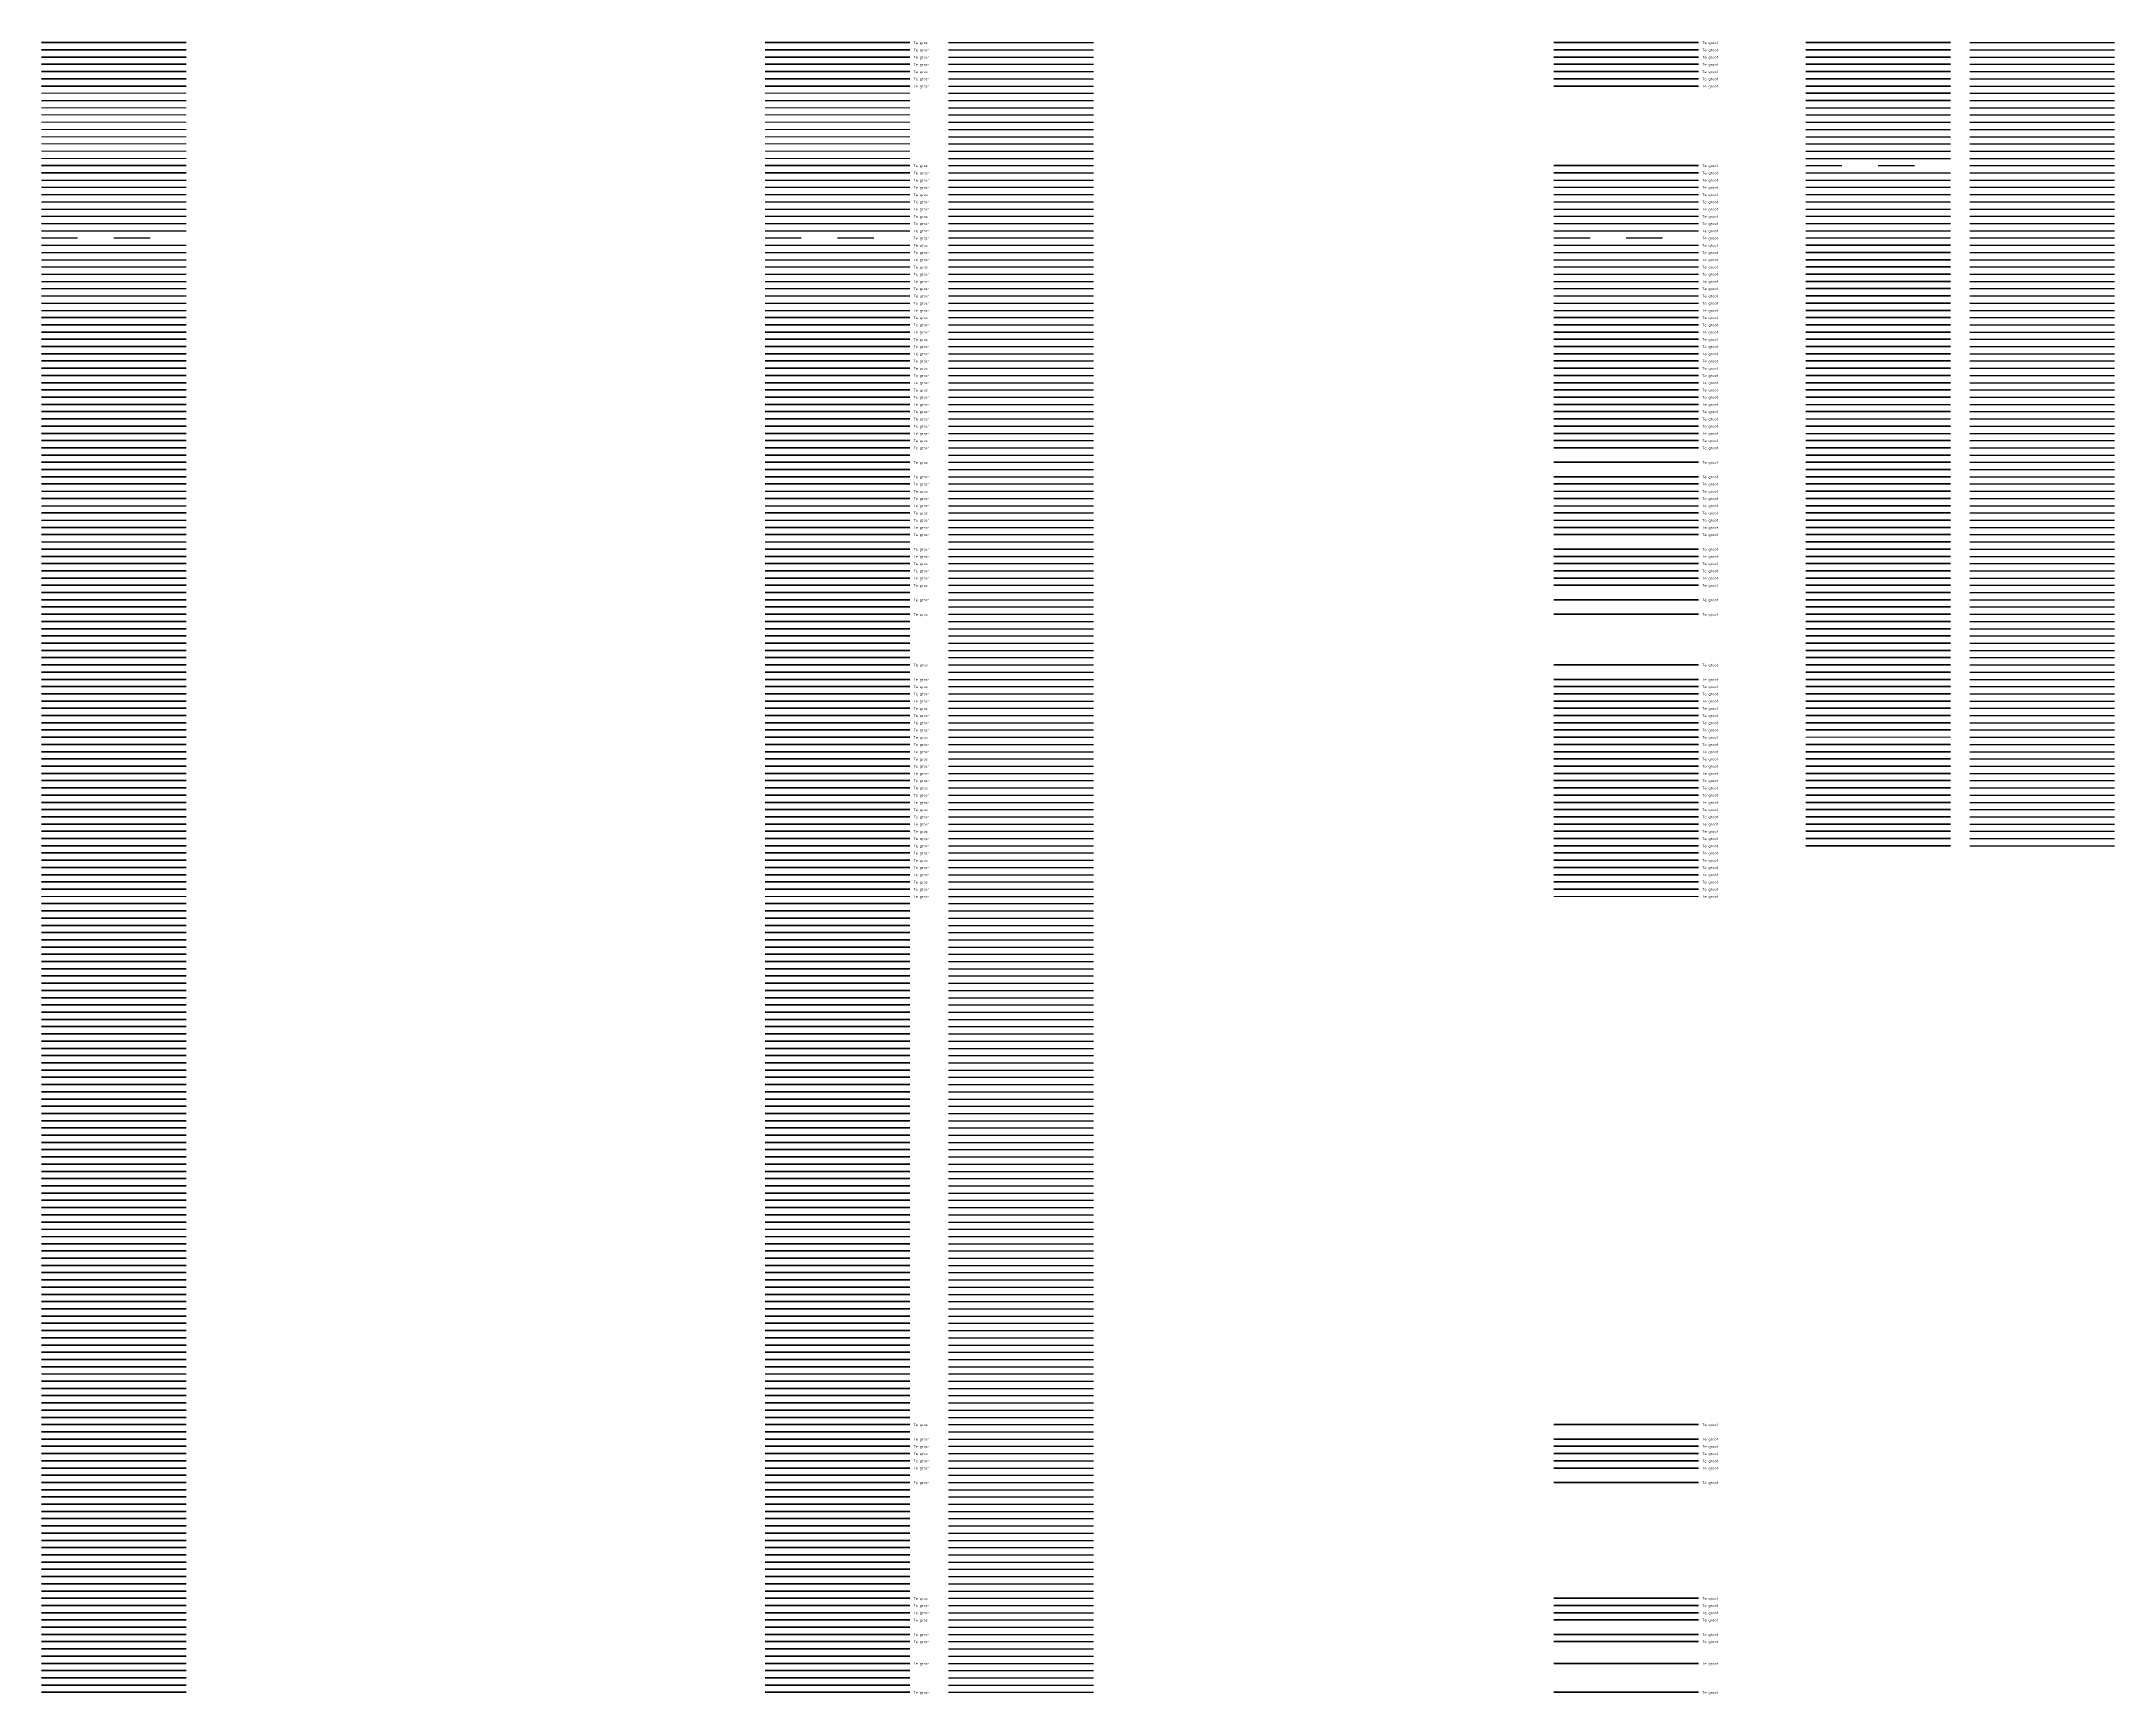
# Model space of a CAD drawing. Header units: metres. Extents: x 0 to 286, y 1 to 229.
import ezdxf
from ezdxf.lldxf.tags import DXFTag

# ---------------------------------------------------------------- set-up
doc = ezdxf.new("R2010")
doc.units = ezdxf.units.M
doc.linetypes.add('VH-PWSBAND-SO', pattern=[10, 5, -5])
for name, color, linetype, lineweight in [('V-WE-BC-VOORSPANNING_MET AANHECHTING_KABEL-G', 180, 'V-BC-KABEL-SO', 50), ('V-WE-BV-GELEIDECONSTRUCTIE_GELEIDEBARRIER-G', 210, 'V-BV-GELEIDEBARRIER-SO', 35), ('V-WE-BV-GELEIDECONSTRUCTIE_GELEIDEBARRIER_STEPBARRIER-G', 210, 'V-BV-STEPBARRIER-SO', 35), ('V-WE-BV-GELEIDECONSTRUCTIE_GELEIDEBARRIER_STEPBARRIER_A1-G', 210, 'V-BV-A1-SO', 35), ('V-WE-BV-GELEIDECONSTRUCTIE_GELEIDEBARRIER_STEPBARRIER_BETON-G', 210, 'V-BV-STEPBARRIER_B-SO', 35), ('V-WE-BV-GELEIDECONSTRUCTIE_GELEIDEBARRIER_STEPBARRIER_BETON_PREFABGEKOPPELD-G', 210, 'V-BV-STEPBARRIER_BG-SO', 35), ('V-WE-BV-GELEIDECONSTRUCTIE_GELEIDEBARRIER_STEPBARRIER_BETON_PREFABVERANKERD-G', 210, 'V-BV-STEPBARRIER_BV-SO', 35), ('V-WE-BV-GELEIDECONSTRUCTIE_GELEIDEBARRIER_STEPBARRIER_BETON_SLIPFORMPAVER-G', 210, 'V-BV-SLIPFORM-SO', 35), ('V-WE-BV-GELEIDECONSTRUCTIE_GELEIDEBARRIER_STEPBARRIER_BEVER-G', 210, 'V-BV-BEVER-SO', 35), ('V-WE-BV-GELEIDECONSTRUCTIE_GELEIDEBARRIER_STEPBARRIER_RWS-G', 210, 'V-BV-RWS-SO', 35), ('V-WE-BV-GELEIDECONSTRUCTIE_GELEIDEBARRIER_STEPBARRIER_SAFEGUARD-G', 210, 'V-BV-SAFEGUARD-SO', 35), ('V-WE-BV-GELEIDECONSTRUCTIE_GELEIDEBARRIER_STEPBARRIER_STAALVERANKERD-G', 210, 'V-BV-STEPBARRIER_S-SO', 35), ('V-WE-BV-GELEIDECONSTRUCTIE_GELEIDEBARRIER_STEPBARRIER_VARIOGUARD-G', 210, 'V-BV-VARIOGUARD-SO', 35), ('V-WE-BV-GELEIDECONSTRUCTIE_GELEIDEBARRIER_STEPBARRIER_VECUSEC-G', 210, 'V-BV-VECUSEC-SO', 35), ('V-WE-BV-GELEIDECONSTRUCTIE_GELEIDERAIL-G', 210, 'V-BV-GELEIDERAIL-SO', 35), ('V-WE-BV-GELEIDECONSTRUCTIE_GELEIDERAIL_AARDENBAAN-G', 210, 'V-BV-GELEIDERAIL_A-SO', 35), ('V-WE-BV-GELEIDECONSTRUCTIE_GELEIDERAIL_AARDENBAAN_F2M40080-G', 210, 'V-BV-F2M40080-SO', 35), ('V-WE-BV-GELEIDECONSTRUCTIE_GELEIDERAIL_AARDENBAAN_VLP1Z13360-G', 210, 'V-BV-VLP1Z13360-SO', 35), ('V-WE-BV-GELEIDECONSTRUCTIE_GELEIDERAIL_AARDENBAAN_VLP1Z26760-G', 210, 'V-BV-VLP1Z26760-SO', 35), ('V-WE-BV-GELEIDECONSTRUCTIE_GELEIDERAIL_AARDENBAAN_VLP1ZC13360-G', 210, 'V-BV-VLP1ZC13360-SO', 35), ('V-WE-BV-GELEIDECONSTRUCTIE_GELEIDERAIL_AARDENBAAN_VLP2Z13380-G', 210, 'V-BV-VLP2Z13380-SO', 35), ('V-WE-BV-GELEIDECONSTRUCTIE_GELEIDERAIL_AARDENBAAN_VLP2Z26780-G', 210, 'V-BV-VLP2Z26780-SO', 35), ('V-WE-BV-GELEIDECONSTRUCTIE_GELEIDERAIL_AARDENBAAN_VLP2ZC13380-G', 210, 'V-BV-VLP2ZC13380-SO', 35), ('V-WE-BV-GELEIDECONSTRUCTIE_GELEIDERAIL_ANTIVERBLINDINGSSCHERM_FLEXLAMELLEN-G', 210, 'V-BV-ANTIVERBLINDINGSSCHERM-SO', 35), ('V-WE-BV-GELEIDECONSTRUCTIE_GELEIDERAIL_KUNSTWERK-G', 210, 'V-BV-GELEIDERAIL_K-SO', 35), ('V-WE-BV-GELEIDECONSTRUCTIE_GELEIDERAIL_KUNSTWERK_F2DL40080-G', 210, 'V-BV-F2DL40080-SO', 35), ('V-WE-BV-GELEIDECONSTRUCTIE_GELEIDERAIL_KUNSTWERK_VLP1DL13360-G', 210, 'V-BV-VLP1DL13360-SO', 35), ('V-WE-BV-GELEIDECONSTRUCTIE_GELEIDERAIL_KUNSTWERK_VLP1LV13360-G', 210, 'V-BV-VLP1LV13360-SO', 35), ('V-WE-BV-GELEIDECONSTRUCTIE_GELEIDERAIL_KUNSTWERK_VLP1R13360-G', 210, 'V-BV-VLP1R13360-SO', 35), ('V-WE-BV-GELEIDECONSTRUCTIE_GELEIDERAIL_KUNSTWERK_VLP2DL13380-G', 210, 'V-BV-VLP2DL13380-SO', 35), ('V-WE-BV-GELEIDECONSTRUCTIE_GELEIDERAIL_KUNSTWERK_VLP2R13380-G', 210, 'V-BV-VLP2R13380-SO', 35), ('V-WE-BV-LEUNING-G', 210, 'V-BV-LEUNING-SO', 35), ('V-WE-GK-BESCHOEIING-G', 130, 'V-GK-BESCHOEIING-SO', 35), ('V-WE-GK-BESCHOEIING_HOUT_PERKOENPALENRIJ-G', 130, 'V-GK-PERKOEN-SO', 35), ('V-WE-GR-BEPLANTING_CULTUUR_BOSPLANTSOEN-G', 90, 'V-GR-PLANTSOEN-SO', 35), ('V-WE-GW-MAAIVELD-G', 90, 'V-GW-MAAIVELD-SO', 35), ('V-WE-GW-NIETBAGGERVAK-G', 130, 'V-CONTINUOUS-SO', 35), ('V-WE-GW-RAAI-G', 10, 'V-GW-RAAI-SO', 35), ('V-WE-IE-TERREINAFSCHEIDING-G', 210, 'V-IE-TERREINAFSCHEIDING-SO', 35), ('V-WE-IE-TERREINAFSCHEIDING_KUNSTMATIG-G', 30, 'V-IE-TERREINAFSCHEIDING_KUNSTMATIG-SO', 35), ('V-WE-IE-TERREINAFSCHEIDING_NATUURLIJK-G', 60, 'V-IE-TERREINAFSCHEIDING_NATUURLIJK-SO', 35), ('V-WE-KG-BEHEERGRENS-G', 170, 'V-KG-BG-SO', 35), ('V-WE-KG-BEHEERGRENS_GEMEENTE-G', 170, 'V-KG-BGGEMEENTE-SO', 35), ('V-WE-KG-BEHEERGRENS_PRORAIL-G', 170, 'V-KG-BGPRORAIL-SO', 35), ('V-WE-KG-BEHEERGRENS_PROVINCIE-G', 170, 'V-KG-BGPROVINCIE-SO', 35), ('V-WE-KG-BEHEERGRENS_RIJK-G', 170, 'V-KG-BGRIJK-SO', 35), ('V-WE-KG-BEHEERGRENS_WATERSCHAP-G', 170, 'V-KG-BGWATERSCHAP-SO', 35), ('V-WE-KG-BENOGRENS-G', 170, 'V-KG-BENOG-SO', 35), ('V-WE-KG-BENOGRENS_GEMEENTE-G', 170, 'V-KG-BENOGGEMEENTE-SO', 35), ('V-WE-KG-BENOGRENS_PRORAIL-G', 170, 'V-KG-BENOGPRORAIL-SO', 35), ('V-WE-KG-BENOGRENS_PROVINCIE-G', 170, 'V-KG-BENOGPROVINCIE-SO', 35), ('V-WE-KG-BENOGRENS_RIJK-G', 170, 'V-KG-BENOGRIJK-SO', 35), ('V-WE-KG-BENOGRENS_RIJK_RWS-G', 170, 'V-KG-BENOGRIJKRWS-SO', 35), ('V-WE-KG-BENOGRENS_WATERSCHAP-G', 170, 'V-KG-BENOGWATERSCHAP-SO', 35), ('V-WE-KG-GRENS_AANKOOP-G', 130, 'V-KG-GVAANKOOP-SO', 35), ('V-WE-KG-GRENS_GRONDWATERBESCHERMINGSGEBIED-G', 150, 'V-KG-GWBG-SO', 35), ('V-WE-KG-GRENS_KADASTRAAL-G', 150, 'V-KG-KADASTRAAL-SO', 35), ('V-WE-KG-GRENS_OPNAME-G', 210, 'V-KG-OPNAME-SO', 35), ('V-WE-KG-GRENS_PACHT-G', 150, 'V-KG-PACHT-SO', 35), ('V-WE-KG-GRENS_PERCEEL-G', 150, 'V-KG-PERCEEL-SO', 35), ('V-WE-KG-GRENS_RIJKSEIGENDOM-G', 150, 'V-KG-RIJKSEIGENDOM-SO', 35), ('V-WE-KG-GRENS_SECTIE-G', 150, 'V-KG-SECTIE-SO', 35), ('V-WE-KG-GRENS_UITGEEFBAAR GEBIED-G', 7, 'V-KG-UITGEEFBAARGEBIED-SO', 25), ('V-WE-KG-GRENS_VERKOOP-G', 7, 'V-KG-VERKOOP-SO', 25), ('V-WE-KG-GRONDVERWERVING-G', 130, 'V-KG-GV-SO', 35), ('V-WE-KG-ONDERHOUDGRENS-G', 170, 'V-KG-OG-SO', 35), ('V-WE-KG-ONDERHOUDGRENS_GEMEENTE-G', 170, 'V-KG-OGGEMEENTE-SO', 35), ('V-WE-KG-ONDERHOUDGRENS_PRORAIL-G', 170, 'V-KG-OGPRORAIL-SO', 35), ('V-WE-KG-ONDERHOUDGRENS_PROVINCIE-G', 170, 'V-KG-OGPROVINCIE-SO', 35), ('V-WE-KG-ONDERHOUDGRENS_RIJK-G', 170, 'V-KG-OGRIJK-SO', 35), ('V-WE-KG-ONDERHOUDGRENS_RIJK_RWS-G', 170, 'V-KG-OGRIJKRWS-SO', 35), ('V-WE-KG-ONDERHOUDGRENS_WATERSCHAP-G', 170, 'V-KG-OGWATERSCHAP-SO', 35), ('V-WE-KL-BEWEGWIJZERING_KABEL-G', 210, 'V-KL-BEWEGWIJZERING-SO', 35), ('V-WE-KL-BRANDSTOF-G', 40, 'V-KL-BRANDSTOF-SO', 35), ('V-WE-KL-CHEMIE-G', 40, 'V-KL-CHEMIE-SO', 35), ('V-WE-KL-COMBIKABEL-G', 90, 'V-KL-COMBIKABEL-SO', 35), ('V-WE-KL-CV-G', 40, 'V-KL-CV-SO', 35), ('V-WE-KL-DATA-G', 90, 'V-KL-DATA-SO', 35), ('V-WE-KL-DATA_CAI-G', 90, 'V-KL-CAI-SO', 35), ('V-WE-KL-DATA_DEFENSIE-G', 90, 'V-KL-DEF-SO', 35), ('V-WE-KL-DATA_GLASVEZEL-G', 90, 'V-KL-GLASVEZEL-SO', 35), ('V-WE-KL-DATA_INTERCOM-G', 90, 'V-KL-TELECOM-SO', 35), ('V-WE-KL-DATA_SIGNAALKABEL-G', 90, 'V-KL-SIGNAALKABEL-SO', 35), ('V-WE-KL-DATA_SIGNAALKABEL_PRORAIL-G', 90, 'V-KL-DATA_PRORAIL-SO', 35), ('V-WE-KL-DATA_STUURKABEL-G', 90, 'V-KL-STUURKABEL-SO', 35), ('V-WE-KL-DATA_WAN-G', 90, 'V-KL-WAN-SO', 35), ('V-WE-KL-DRIP_KABEL-G', 170, 'V-KL-DRIP-SO', 35), ('V-WE-KL-ET-G', 10, 'V-KL-ELECTRICITEIT-SO', 35), ('V-WE-KL-ET_AARDING-G', 7, 'V-KL-AARDING-SO', 35), ('V-WE-KL-ET_HS-G', 10, 'V-KL-HS-SO', 35), ('V-WE-KL-ET_LS-G', 190, 'V-KL-LS-SO', 35), ('V-WE-KL-ET_MS-G', 130, 'V-KL-MS-SO', 35), ('V-WE-KL-ET_ZHS-G', 10, 'V-KL-ZHS-SO', 35), ('V-WE-KL-GAS-G', 30, 'V-KL-GAS_AL-SO', 35), ('V-WE-KL-GAS_HD-G', 30, 'V-KL-GAS_HD-SO', 35), ('V-WE-KL-GAS_LD-G', 40, 'V-KL-GAS_LD-SO', 35), ('V-WE-KL-GMS_KABEL-G', 20, 'V-KL-GMS-SO', 35), ('V-WE-KL-KOUDENET-G', 130, 'V-KL-KOUDENET-SO', 35), ('V-WE-KL-MONITORING_KABEL-G', 120, 'V-KL-MONITORING-SO', 35), ('V-WE-KL-OLIE-G', 40, 'V-KL-OLIE-SO', 35), ('V-WE-KL-TDI_KABEL-G', 200, 'V-KL-TDI-SO', 35), ('V-WE-KL-TELPUNT_KABEL-G', 100, 'V-KL-TELPUNT-SO', 35), ('V-WE-KL-UWKS_KABEL-G', 130, 'V-KL-UWKS-SO', 35), ('V-WE-KL-VRI_KABEL-G', 30, 'V-KL-VRI-SO', 35), ('V-WE-KL-VS_KABEL-G', 30, 'V-KL-VS-SO', 35), ('V-WE-KL-WARMTENET-G', 80, 'V-KL-WARMTENET-SO', 35), ('V-WE-KL-WATER-G', 170, 'V-KL-WATER-SO', 35), ('V-WE-KL-WEESLEIDING-G', 130, 'V-KL-WEESLEIDING-SO', 35), ('V-WE-KL-WIM_KABEL-G', 150, 'V-KL-WIM-SO', 35), ('V-WE-KW-PROFIELVRIJERUIMTE-G', 7, 'V-KW-PVR-SO', 18), ('V-WE-KW-ZICHTRUIMTE-G', 7, 'V-KW-ZICHTRUIMTE-SO', 35), ('V-WE-MO-ARCHEOLOGIE-G', 90, 'V-MO-ARCHEOLOGIE-SO', 35), ('V-WE-MO-BODEM_CONTOUR-G', 30, 'V-MO-BORDER-SO', 35), ('V-WE-MO-BODEM_CONTOUR_ACHTERGRONDWAARDE-G', 90, 'V-MO-BODEMACHTERGRONDWAARDE-SO', 35), ('V-WE-MO-BODEM_CONTOUR_INTERVENTIEWAARDE-G', 10, 'V-MO-BODEM_CONTOUR_INTERVENTIEWAARDE-SO', 35), ('V-WE-MO-BODEM_CONTOUR_TUSSENWAARDE-G', 40, 'V-MO-BODEMTUSSENWAARDE-SO', 35), ('V-WE-MO-EXPLOSIEVEN-G', 10, 'V-MO-EXPLOSIEVEN-SO', 35), ('V-WE-MO-GELUID_CONTOUR_INTERVENTIEWAARDE-G', 10, 'V-MO-GELUIDINTERVENTIEWAARDE-SO', 35), ('V-WE-MO-GELUID_CONTOUR_STREEFWAARDE-G', 90, 'V-MO-GELUIDSTREEFWAARDE-SO', 35), ('V-WE-MO-GELUID_CONTOUR_TUSSENWAARDE-G', 40, 'V-MO-GELUIDTUSSENWAARDE-SO', 35), ('V-WE-MO-GEUR_CONTOUR_INTERVENTIEWAARDE-G', 10, 'V-MO-GEURINTERVENTIEWAARDE-SO', 35), ('V-WE-MO-GEUR_CONTOUR_STREEFWAARDE-G', 90, 'V-MO-GEURSTREEFWAARDE-SO', 35), ('V-WE-MO-GEUR_CONTOUR_TUSSENWAARDE-G', 40, 'V-MO-GEURTUSSENWAARDE-SO', 35), ('V-WE-MO-GRONDWATER_CONTOUR_INTERVENTIEWAARDE-G', 10, 'V-MO-GRONDWATERINTERVENTIEWAARDE-SO', 35), ('V-WE-MO-GRONDWATER_CONTOUR_STREEFWAARDE-G', 90, 'V-MO-GRONDWATERSTREEFWAARDE-SO', 35), ('V-WE-MO-GRONDWATER_CONTOUR_TUSSENWAARDE-G', 40, 'V-MO-GRONDWATERTUSSENWAARDE-SO', 35), ('V-WE-MO-LICHT_CONTOUR_INTERVENTIEWAARDE-G', 10, 'V-MO-LICHTINTERVENTIEWAARDE-SO', 35), ('V-WE-MO-LICHT_CONTOUR_STREEFWAARDE-G', 90, 'V-MO-LICHTSTREEFWAARDE-SO', 35), ('V-WE-MO-LICHT_CONTOUR_TUSSENWAARDE-G', 40, 'V-MO-LICHTTUSSENWAARDE-SO', 35), ('V-WE-MO-LUCHT_CONTOUR_INTERVENTIEWAARDE-G', 10, 'V-MO-LUCHTINTERVENTIEWAARDE-SO', 35), ('V-WE-MO-LUCHT_CONTOUR_STREEFWAARDE-G', 90, 'V-MO-LUCHTSTREEFWAARDE-SO', 35), ('V-WE-MO-LUCHT_CONTOUR_TUSSENWAARDE-G', 40, 'V-MO-LUCHTTUSSENWAARDE-SO', 35), ('V-WE-MO-STRALING_CONTOUR_INTERVENTIEWAARDE-G', 10, 'V-MO-STRALINGINTERVENTIEWAARDE-SO', 35), ('V-WE-MO-STRALING_CONTOUR_STREEFWAARDE-G', 90, 'V-MO-STRALINGSTREEFWAARDE-SO', 35), ('V-WE-MO-STRALING_CONTOUR_TUSSENWAARDE-G', 40, 'V-MO-STRALINGTUSSENWAARDE-SO', 35), ('V-WE-MO-TRILLING_CONTOUR_INTERVENTIEWAARDE-G', 10, 'V-MO-TRILLINGINTERVENTIEWAARDE-SO', 35), ('V-WE-MO-TRILLING_CONTOUR_STREEFWAARDE-G', 90, 'V-MO-TRILLINGSTREEFWAARDE-SO', 35), ('V-WE-MO-TRILLING_CONTOUR_TUSSENWAARDE-G', 40, 'V-MO-TRILLINGTUSSENWAARDE-SO', 35), ('V-WE-OB-BESCHOEIING-G', 7, 'V-OB-BESCHOEIING-SO', 35), ('V-WE-OB-BESCHOEIING_PERKOENPALENRIJ-G', 7, 'V-OB-PERKOEN-SO', 35), ('V-WE-OB-PEILVAK-G', 90, 'V-OB-PEILVLAK-SO', 35), ('V-WE-OB-SCHANSKORF-G', 7, 'V-OB-SCHANSKORF-SO', 35), ('V-WE-OG-AANPIJLING-T18', 10, 'Continuous', 18), ('V-WE-OV-AARDING-G', 7, 'V-OV-AARDING-SO', 35), ('V-WE-OV-KABEL-G', 190, 'V-OV-KABEL-SO', 35), ('V-WE-OV-KABEL_AARDING-G', 190, 'V-OV-KABEL_AARDING-SO', 35), ('V-WE-OV-KABEL_BUNDEL-G', 190, 'V-OV-KABEL_BUNDEL-SO', 35), ('V-WE-OV-KABEL_COMBIKABEL-G', 190, 'V-OV-COMBIKABEL-SO', 35), ('V-WE-OV-KABEL_SIGNAALKABEL-G', 190, 'V-OV-KABEL_SIGNAAL-SO', 35), ('V-WE-OV-KABEL_VOEDINGSKABEL-G', 190, 'V-OV-KABEL_VOEDING-SO', 35), ('V-WE-OV-KABELDOORVOER_KABELKOKER-G', 7, 'V-OV-KABELKOKER-SO', 35), ('V-WE-OV-LIJNVERLICHTING-G', 190, 'V-OV-LIJNV-SO', 35), ('V-WE-OV-WEESLEIDING-G', 190, 'V-OV-WEESLEIDING-SO', 35), ('V-WE-RI-DRAINAGE-G', 90, 'V-RI-DRAINAGE-SO', 35), ('V-WE-RI-DRAINAGE_DRAIN-OPHOOGTEBRENGEN-G', 90, 'V-RI-OPHOOGTEBRENGEN-SO', 35), ('V-WE-RI-DWA-G', 20, 'V-RI-DWA-SO', 35), ('V-WE-RI-DWA_LOZELEIDING-G', 20, 'V-RI-LOZELEIDING-SO', 35), ('V-WE-RI-DWA_LOZELEIDING_UITLEGGER-G', 20, 'V-RI-UITLEGGER-SO', 35), ('V-WE-RI-DWA_LOZELEIDING_VOLGESCHUIMD-G', 20, 'V-RI-VOLSCHUIMEN-SO', 35), ('V-WE-RI-DWA_LOZELEIDING_VOLGEZAND-G', 20, 'V-RI-VOLZANDEN-SO', 35), ('V-WE-RI-DWA_PERCEELAANSLUITLEIDING-G', 20, 'V-RI-DWA_AANSLUITLEIDING-SO', 25), ('V-WE-RI-DWA_RIOOLLEIDING-LINING-G', 20, 'V-RI-LINING-SO', 35), ('V-WE-RI-GWA_KOLKAANSLUITLEIDING-G', 30, 'V-RI-GWA_AANSLUITLEIDING-SO', 25), ('V-WE-RI-GWA_RIOOLLEIDING-G', 30, 'V-RI-GWA-SO', 35), ('V-WE-RI-HWA-G', 150, 'V-RI-HWA-SO', 35), ('V-WE-RI-HWA_KOLKAANSLUITLEIDING-G', 150, 'V-RI-HWA_AANSLUITLEIDING-SO', 25), ('V-WE-RI-ITR-G', 140, 'V-RI-ITR-SO', 35), ('V-WE-RI-ITR_KOLKAANSLUITLEIDING-G', 140, 'V-RI-ITR_AANSLUITLEIDING-SO', 25), ('V-WE-RI-OVERIG-G', 10, 'V-RI-OVERIG-SO', 35), ('V-WE-RI-OVERIG_DUIKER_KOLKAANSLUITLEIDING-G', 10, 'V-RI-AANSLUITLEIDING-SO', 35), ('V-WE-RI-OVERIG_RIOOLLEIDING-G', 10, 'V-RI-TRANSPORTLEIDING-SO', 35), ('V-WE-RI-PERSLEIDING-G', 210, 'V-RI-PERS-SO', 35), ('V-WE-RI-RWZI_CIRCULATIELEIDING-G', 70, 'V-RI-RWZI_CIRCULATIELEIDING-SO', 35), ('V-WE-RI-RWZI_CONDENSAATLEIDING-G', 150, 'V-RI-RWZI_CONDENSAATLEIDING-SO', 35), ('V-WE-RI-RWZI_DOCEERLEIDING-G', 210, 'V-RI-RWZI_DOCEERLEIDING-SO', 35), ('V-WE-RI-RWZI_DRIJFLEIDING-G', 170, 'V-RI-RWZI_DRIJFLEIDING-SO', 35), ('V-WE-RI-RWZI_EFFLUENTIELEIDING-G', 90, 'V-RI-RWZI_EFFLUENTIELEIDING-SO', 35), ('V-WE-RI-RWZI_HOOFDPROCESLEIDING-G', 110, 'V-RI-RWZI_HOOFDPROCESLEIDING-SO', 35), ('V-WE-RI-RWZI_IJZERCHLORIDELEIDING-G', 130, 'V-RI-RWZI_IJZERCHLORIDELEIDING-SO', 35), ('V-WE-RI-RWZI_INFLUENTIELEIDING-G', 50, 'V-RI-RWZI_INFLUENTIELEIDING-SO', 35), ('V-WE-RI-RWZI_INGEDIKTSLIBLEIDING-G', 200, 'V-RI-RWZI_INGEDIKTSLIBLEIDING-SO', 35), ('V-WE-RI-RWZI_KORTSLUITLEIDING-G', 100, 'V-RI-RWZI_KORTSLUITLEIDING-SO', 35), ('V-WE-RI-RWZI_LUCHTLEIDING-G', 7, 'V-RI-RWZI_LUCHTLEIDING-SO', 35), ('V-WE-RI-RWZI_PROCESLEIDING-G', 30, 'V-RI-RWZI_PROCESLEIDING-SO', 35), ('V-WE-RI-RWZI_RECIRCULATIELEIDING-G', 60, 'V-RI-RWZI_RECIRCULATIELEIDING-SO', 35), ('V-WE-RI-RWZI_RETOURSLIBLEIDING-G', 180, 'V-RI-RWZI_RETOURSLIBLEIDING-SO', 35), ('V-WE-RI-RWZI_SLIBLEIDING-G', 40, 'V-RI-RWZI_SLIBLEIDING-SO', 35), ('V-WE-RI-RWZI_SURPLUSSLEIDING-G', 190, 'V-RI-RWZI_SURPLUSSLEIDING-SO', 35), ('V-WE-RI-RWZI_TERREINRIOLERING-G', 10, 'V-RI-RWZI_TERREINRIOLERING-SO', 35), ('V-WE-RI-RWZI_TERREINWATERLEIDING-G', 120, 'V-RI-RWZI_TERREINWATERLEIDING-SO', 35), ('V-WE-RI-VACUUMLEIDING-G', 10, 'V-RI-VACUUM-SO', 35), ('V-WE-VH-KANTOPSLUITING_AMSTELBAND-G', 60, 'V-VH-AMSTELBAND-SO', 25), ('V-WE-VH-KANTOPSLUITING_ASFALTBAND-G', 240, 'V-VH-ASFALTBAND-SO', 25), ('V-WE-VH-KANTOPSLUITING_BUSHALTEBAND-G', 30, 'V-VH-BUSHALTEBAND-SO', 25), ('V-WE-VH-KANTOPSLUITING_ELEMENT_BOOMKRANSBAND-G', 40, 'V-VH-BOOMKRANSBAND-SO', 25), ('V-WE-VH-KANTOPSLUITING_GAZONBAND-G', 90, 'V-VH-GAZONBAND-SO', 25), ('V-WE-VH-KANTOPSLUITING_GELEIDEBAND-G', 20, 'V-VH-GELEIDEBAND-SO', 25), ('V-WE-VH-KANTOPSLUITING_HAVENBAND-G', 140, 'V-VH-HAVENBAND-SO', 25), ('V-WE-VH-KANTOPSLUITING_LEICONBLOK-G', 7, 'V-VH-LEICON-SO', 25), ('V-WE-VH-KANTOPSLUITING_OPSLUITBAND-G', 150, 'V-VH-OPSLUITBAND-SO', 25), ('V-WE-VH-KANTOPSLUITING_PLATEAUBAND-G', 30, 'V-VH-PLATEAUBAND-SO', 25), ('V-WE-VH-KANTOPSLUITING_PWSBAND-G', 120, 'V-VH-PWSBAND-SO', 25), ('V-WE-VH-KANTOPSLUITING_PWSBAND_250X130-G', 120, 'VH-PWSBAND-SO', 25), ('V-WE-VH-KANTOPSLUITING_RIJWIELPADBAND-G', 10, 'V-VH-RIJWIELPADBAND-SO', 25), ('V-WE-VH-KANTOPSLUITING_SCHEIDINGSBAND-G', 190, 'V-VH-SCHEIDINGSBAND-SO', 25), ('V-WE-VH-KANTOPSLUITING_SIGNALERINGSBAND-G', 210, 'V-VH-SIGNALERINGSBAND-SO', 25), ('V-WE-VH-KANTOPSLUITING_TALUDBAND-G', 60, 'V-VH-TALUDBAND-SO', 25), ('V-WE-VH-KANTOPSLUITING_TROTTOIRBAND-G', 210, 'V-VH-TROTTOIRBAND-SO', 25), ('V-WE-VH-KANTOPSLUITING_TROTTOIRBAND_130X150-OP DE KOP-G', 210, 'V-VH-TROTTOIRBAND_OPKOP-SO', 25), ('V-WE-VH-KANTOPSLUITING_TROTTOIRBAND_RWS-G', 210, 'V-VH-RWSBAND-SO', 25), ('V-WE-VH-KANTOPSLUITING_VOORKANTBAND-G', 7, 'V-CONTINUOUS-SO', 25), ('V-WE-VW-MARKERING_DWARS_DRIEHOEK-G', 7, 'V-VW-HAAIETAND50_L', 35), ('V-WE-VW-MARKERING_DWARS_OVERSTEEK_BLOKSTREEP-G', 7, 'V-VW-BLOK50', 50), ('V-WE-VW-MARKERING_DWARS_OVERSTEEK_KANALISATIESTREEP50-G', 7, 'V-VW-5050_STREEP', 13), ('V-WE-VW-MARKERING_LANGS_STREEP_11-G', 7, 'V-VW-11_STREEP', 13), ('V-WE-VW-MARKERING_LANGS_STREEP_13-G', 7, 'V-VW-13_STREEP', 13), ('V-WE-VW-MARKERING_LANGS_STREEP_27030-G', 7, 'V-VW-27030_STREEP', 13), ('V-WE-VW-MARKERING_LANGS_STREEP_30270-G', 7, 'V-VW-30270_STREEP', 13), ('V-WE-VW-MARKERING_LANGS_STREEP_31-G', 7, 'V-VW-31_STREEP', 13), ('V-WE-VW-MARKERING_LANGS_STREEP_33-G', 7, 'V-VW-33_STREEP', 13), ('V-WE-VW-MARKERING_LANGS_STREEP_39-G', 7, 'V-VW-39_STREEP', 13), ('V-WE-VW-MARKERING_LANGS_STREEP_91-G', 7, 'V-VW-91_STREEP', 25), ('V-WE-VW-MARKERING_LANGS_STREEP_93-G', 7, 'V-VW-93_STREEP', 13), ('V-WE-WH-GRONDWATERLIJN-G', 150, 'V-AL-GRONDWATERLIJN-SO', 35), ('V-WE-WH-OVERLOOPGEBIED-G', 150, 'V-WH-OVERLOOPGEBIED-SO', 35), ('V-WE-WH-OVERSTORT-G', 7, 'V-WH-OVERSTORT-SO', 35), ('V-WE-WH-WATERBODEM-G', 90, 'V-AL-MAAIVELD-SO', 35), ('V-WE-WH-WINTERBED-G', 150, 'V-WH-WINTERBED-SO', 35), ('V-WE-WH-WINTERBERGING-G', 150, 'V-WH-WINTERBERGING-SO', 35), ('V-WE-WH-ZOMERBED-G', 150, 'V-WH-ZOMERBED-SO', 35)]:
    doc.layers.add(name, color=color, linetype=linetype, lineweight=lineweight)
doc.layers.add('V-WE-KG-BEHEERGRENS_RIJK_RWS-G', color=170, linetype='V-KG-BGRIJKRWS-SO')
doc.styles.add('NLCS-ISO-ANNOTATIEF-T18', font='NLCS-ISO.ttf', dxfattribs={"height": 1.8})
doc.styles.get("Standard").update_dxf_attribs({"font": 'arial.ttf'})
doc.linetypes.add('V-AL-GRONDWATERLIJN-SO', pattern='A,3,[23,NLCS.SHX,S=0.5,R=0,X=0,Y=0],3,[32,NLCS.SHX,S=1,R=0,X=0,Y=0],6', length=12)
doc.linetypes.add('V-AL-MAAIVELD-SO', pattern='A,4,[23,NLCS.SHX,S=0.5,R=0,X=0,Y=0],12,[40,NLCS.SHX,S=1,R=0,X=0,Y=-0.5],12', length=28)
doc.linetypes.add('V-BC-KABEL-SO', pattern='A,10,-1,1.5,[24,NLCS.SHX,S=1,R=0,X=0,Y=0],1.5,-1', length=15)
doc.linetypes.add('V-BV-A1-SO', pattern='A,0.5,[19,NLCS.SHX,S=1,R=0,X=0.5,Y=0],-1,[19,NLCS.SHX,S=1,R=0,X=0.5,Y=0],-1,0.5,-1,[24,NLCS.SHX,S=0.6,R=0,X=0,Y=0],-1', length=5)
doc.linetypes.add('V-BV-ANTIVERBLINDINGSSCHERM-SO', pattern='A,1,[24,NLCS.SHX,S=0.6,R=0,X=0,Y=0],1,-1,[22,NLCS.SHX,S=1,R=0,X=0,Y=0],-1,2,-1,[22,NLCS.SHX,S=1,R=0,X=0,Y=0],-1', length=8)
doc.linetypes.add('V-BV-BEVER-SO', pattern='A,0.5,[17,NLCS.SHX,S=1,R=0,X=0,Y=0],-1,[17,NLCS.SHX,S=1,R=0,X=0,Y=0],-1,0.5,-1,[24,NLCS.SHX,S=0.6,R=0,X=0,Y=0],-1', length=5)
doc.linetypes.add('V-BV-F2DL40080-SO', pattern='A,2,-1,[248,NLCS.SHX,S=0.5,R=0,X=0,Y=0],-1,2,-1,[248,NLCS.SHX,S=0.5,R=0,X=0,Y=0],-1,2,-1,[248,NLCS.SHX,S=0.5,R=0,X=0,Y=0],-1,2,-2,[24,NLCS.SHX,S=0.6,R=0,X=0,Y=0],-2', length=18)
doc.linetypes.add('V-BV-F2M40080-SO', pattern='A,2,-1,[161,NLCS.SHX,S=0.5,R=0,X=0,Y=0],-1,2,-1,[161,NLCS.SHX,S=0.5,R=0,X=0,Y=0],-1,2,-1,[161,NLCS.SHX,S=0.5,R=0,X=0,Y=0],-1,2,-2,[24,NLCS.SHX,S=0.6,R=0,X=0,Y=0],-2', length=18)
doc.linetypes.add('V-BV-GELEIDEBARRIER-SO', pattern='A,5,[24,NLCS.SHX,S=1,R=0,X=0.5,Y=0],5,-3,[109,NLCS.SHX,S=1,R=0,X=0,Y=0],-3', length=16)
doc.linetypes.add('V-BV-GELEIDERAIL-SO', pattern='A,5,[24,NLCS.SHX,S=0.6,R=0,X=10.5,Y=0],5,-3,[108,NLCS.SHX,S=1,R=0,X=0,Y=0],-3', length=16)
doc.linetypes.add('V-BV-GELEIDERAIL_A-SO', pattern='A,2,-1,[160,NLCS.SHX,S=0.5,R=0,X=0,Y=0],-1,2,-1,[160,NLCS.SHX,S=0.5,R=0,X=0,Y=0],-1,2,-1,[160,NLCS.SHX,S=0.5,R=0,X=0,Y=0],-1,2,-2,[24,NLCS.SHX,S=0.6,R=0,X=0,Y=0],-2', length=18)
doc.linetypes.add('V-BV-GELEIDERAIL_K-SO', pattern='A,2,-1,[170,NLCS.SHX,S=0.5,R=0,X=0,Y=0],-1,2,-1,[170,NLCS.SHX,S=0.5,R=0,X=0,Y=0],-1,2,-1,[170,NLCS.SHX,S=0.5,R=0,X=0,Y=0],-1,2,-2,[24,NLCS.SHX,S=1,R=0,X=0,Y=0],-2', length=18)
doc.linetypes.add('V-BV-LEUNING-SO', pattern='A,1,[24,NLCS.SHX,S=0.6,R=0,X=0,Y=0],1,[69,NLCS.SHX,S=0.2,R=0,X=0,Y=0],1,[24,NLCS.SHX,S=1,R=0,X=0,Y=0],1', length=4)
doc.linetypes.add('V-BV-RWS-SO', pattern='A,0.5,[19,NLCS.SHX,S=1,R=0,X=0.5,Y=0],-1,[19,NLCS.SHX,S=1,R=0,X=0.5,Y=0],-1,0.5,-1,[24,NLCS.SHX,S=1,R=0,X=0,Y=0],-1', length=5)
doc.linetypes.add('V-BV-SAFEGUARD-SO', pattern='A,0.5,-2,[8,NLCS.SHX,S=1,R=0,X=-1,Y=0],0.5,-1,[24,NLCS.SHX,S=1,R=0,X=0,Y=0],-1', length=5)
doc.linetypes.add('V-BV-SLIPFORM-SO', pattern='A,1,-1,[9,NLCS.SHX,S=1,R=0,X=-1,Y=0],1,-1,[24,NLCS.SHX,S=1,R=0,X=0,Y=0],-1', length=5)
doc.linetypes.add('V-BV-STEPBARRIER-SO', pattern='A,1,-1,[16,NLCS.SHX,S=1,R=0,X=-1,Y=0],1,-1,[24,NLCS.SHX,S=1,R=0,X=0,Y=0],-1', length=5)
doc.linetypes.add('V-BV-STEPBARRIER_B-SO', pattern='A,1,-1,[17,NLCS.SHX,S=1,R=0,X=-1,Y=0],1,-1,[24,NLCS.SHX,S=0.6,R=0,X=0,Y=0],-1', length=5)
doc.linetypes.add('V-BV-STEPBARRIER_BG-SO', pattern='A,0.5,-1,[17,NLCS.SHX,S=1,R=0,X=-1,Y=0],1,[22,NLCS.SHX,S=1,R=0,X=0,Y=0],0.5,-1,[24,NLCS.SHX,S=0.6,R=0,X=0,Y=0],-1', length=5)
doc.linetypes.add('V-BV-STEPBARRIER_BV-SO', pattern='A,1,-1,[18,NLCS.SHX,S=1,R=0,X=-1,Y=0],1,-1,[24,NLCS.SHX,S=0.6,R=0,X=0,Y=0],-1', length=5)
doc.linetypes.add('V-BV-STEPBARRIER_S-SO', pattern='A,1,-1,[19,NLCS.SHX,S=1,R=0,X=-0.5,Y=0],1,-1,[24,NLCS.SHX,S=0.6,R=0,X=0,Y=0],-1', length=5)
doc.linetypes.add('V-BV-VARIOGUARD-SO', pattern='A,0.5,-2,[21,NLCS.SHX,S=1,R=0,X=-1,Y=0],0.5,-1,[24,NLCS.SHX,S=1,R=0,X=0,Y=0],-1', length=5)
doc.linetypes.add('V-BV-VECUSEC-SO', pattern='A,0.5,-2,[129,NLCS.SHX,S=1,R=0,X=-1,Y=0],0.5,-1,[24,NLCS.SHX,S=1,R=0,X=0,Y=0],-1', length=5)
doc.linetypes.add('V-BV-VLP1DL13360-SO', pattern='A,2,-1,[249,NLCS.SHX,S=0.5,R=0,X=0,Y=0],-1,2,-1,[249,NLCS.SHX,S=0.5,R=0,X=0,Y=0],-1,2,-1,[249,NLCS.SHX,S=0.5,R=0,X=0,Y=0],-1,2,-2,[24,NLCS.SHX,S=0.6,R=0,X=0,Y=0],-2', length=18)
doc.linetypes.add('V-BV-VLP1LV13360-SO', pattern='A,2,-1,[173,NLCS.SHX,S=0.5,R=0,X=0,Y=0],-1,2,-1,[173,NLCS.SHX,S=0.5,R=0,X=0,Y=0],-1,2,-1,[173,NLCS.SHX,S=0.5,R=0,X=0,Y=0],-1,2,-2,[24,NLCS.SHX,S=0.6,R=0,X=0,Y=0],-2', length=18)
doc.linetypes.add('V-BV-VLP1R13360-SO', pattern='A,2,-1,[130,NLCS.SHX,S=0.5,R=0,X=0,Y=0],-1,2,-1,[130,NLCS.SHX,S=0.5,R=0,X=0,Y=0],-1,2,-1,[130,NLCS.SHX,S=0.5,R=0,X=0,Y=0],-1,2,-2,[24,NLCS.SHX,S=0.6,R=0,X=0,Y=0],-2', length=18)
doc.linetypes.add('V-BV-VLP1Z13360-SO', pattern='A,2,-1,[127,NLCS.SHX,S=0.5,R=0,X=0,Y=0],-1,2,-1,[127,NLCS.SHX,S=0.5,R=0,X=0,Y=0],-1,2,-1,[127,NLCS.SHX,S=0.5,R=0,X=0,Y=0],-1,2,-2,[24,NLCS.SHX,S=0.6,R=0,X=0,Y=0],-2', length=18)
doc.linetypes.add('V-BV-VLP1Z26760-SO', pattern='A,2,-1,[164,NLCS.SHX,S=0.5,R=0,X=0,Y=0],-1,2,-1,[164,NLCS.SHX,S=0.5,R=0,X=0,Y=0],-1,2,-1,[164,NLCS.SHX,S=0.5,R=0,X=0,Y=0],-1,2,-2,[24,NLCS.SHX,S=0.6,R=0,X=0,Y=0],-2', length=18)
doc.linetypes.add('V-BV-VLP1ZC13360-SO', pattern='A,2,-1,[162,NLCS.SHX,S=0.5,R=0,X=0,Y=0],-1,2,-1,[162,NLCS.SHX,S=0.5,R=0,X=0,Y=0],-1,2,-1,[162,NLCS.SHX,S=0.5,R=0,X=0,Y=0],-1,2,-2,[24,NLCS.SHX,S=0.6,R=0,X=0,Y=0],-2', length=18)
doc.linetypes.add('V-BV-VLP2DL13380-SO', pattern='A,2,-1,[172,NLCS.SHX,S=0.5,R=0,X=0,Y=0],-1,2,-1,[172,NLCS.SHX,S=0.5,R=0,X=0,Y=0],-1,2,-1,[172,NLCS.SHX,S=0.5,R=0,X=0,Y=0],-1,2,-2,[24,NLCS.SHX,S=0.6,R=0,X=0,Y=0],-2', length=18)
doc.linetypes.add('V-BV-VLP2R13380-SO', pattern='A,2,-1,[131,NLCS.SHX,S=0.5,R=0,X=0,Y=0],-1,2,-1,[131,NLCS.SHX,S=0.5,R=0,X=0,Y=0],-1,2,-1,[131,NLCS.SHX,S=0.5,R=0,X=0,Y=0],-1,2,-2,[24,NLCS.SHX,S=0.6,R=0,X=0,Y=0],-2', length=18)
doc.linetypes.add('V-BV-VLP2Z13380-SO', pattern='A,2,-1,[165,NLCS.SHX,S=0.5,R=0,X=0,Y=0],-1,2,-1,[165,NLCS.SHX,S=0.5,R=0,X=0,Y=0],-1,2,-1,[165,NLCS.SHX,S=0.5,R=0,X=0,Y=0],-1,2,-2,[24,NLCS.SHX,S=0.6,R=0,X=0,Y=0],-2', length=18)
doc.linetypes.add('V-BV-VLP2Z26780-SO', pattern='A,2,-1,[167,NLCS.SHX,S=0.5,R=0,X=0,Y=0],-1,2,-1,[167,NLCS.SHX,S=0.5,R=0,X=0,Y=0],-1,2,-1,[167,NLCS.SHX,S=0.5,R=0,X=0,Y=0],-1,2,-2,[24,NLCS.SHX,S=0.6,R=0,X=0,Y=0],-2', length=18)
doc.linetypes.add('V-BV-VLP2ZC13380-SO', pattern='A,2,-1,[166,NLCS.SHX,S=0.5,R=0,X=0,Y=0],-1,2,-1,[166,NLCS.SHX,S=0.5,R=0,X=0,Y=0],-1,2,-1,[166,NLCS.SHX,S=0.5,R=0,X=0,Y=0],-1,2,-2,[24,NLCS.SHX,S=0.6,R=0,X=0,Y=0],-2', length=18)
doc.linetypes.add('V-CONTINUOUS-SO', pattern='A,3.5,[24,NLCS.SHX,S=0.5,R=0,X=0,Y=0],3.5', length=7)
doc.linetypes.add('V-GK-BESCHOEIING-SO', pattern='A,9,[23,NLCS.SHX,S=1,R=0,X=0,Y=0],9,-3,[1,NLCS.SHX,S=0.6,R=0,X=0,Y=0],-3', length=24)
doc.linetypes.add('V-GK-PERKOEN-SO', pattern='A,9,[23,NLCS.SHX,S=1,R=0,X=0,Y=0],9,-2.4,[2,NLCS.SHX,S=0.6,R=0,X=0,Y=0],-2.4,[2,NLCS.SHX,S=0.6,R=0,X=0,Y=0],-2.4,[2,NLCS.SHX,S=0.6,R=0,X=0,Y=0],-2.4,[2,NLCS.SHX,S=0.6,R=0,X=0,Y=0],-2.4', length=30)
doc.linetypes.add('V-GR-PLANTSOEN-SO', pattern='A,0,-0.0001,[23,NLCS.SHX,S=1,R=0,X=0,Y=1],-0.0001,[179,NLCS.SHX,S=1.5,R=0,X=0,Y=0],-4', length=4.0002)
doc.linetypes.add('V-GW-MAAIVELD-SO', pattern='A,4,[23,NLCS.SHX,S=0.5,R=0,X=0,Y=0],12,[40,NLCS.SHX,S=1,R=0,X=0,Y=-0.5],12', length=28)
doc.linetypes.add('V-GW-RAAI-SO', pattern='A,7.5,[24,NLCS.SHX,S=1,R=0,X=0,Y=0],7.5,-1,2,-1', length=19)
doc.linetypes.add('V-IE-TERREINAFSCHEIDING-SO', pattern='A,8,[24,NLCS.SHX,S=0.6,R=0,X=-4,Y=0],-2', length=10)
doc.linetypes.add('V-IE-TERREINAFSCHEIDING_KUNSTMATIG-SO', pattern='A,2,[24,NLCS.SHX,S=0.6,R=0,X=-1,Y=0],2,[82,NLCS.SHX,S=0.75,R=90,X=0,Y=0],2,[24,NLCS.SHX,S=0.6,R=0,X=1,Y=0],2,-2', length=10)
doc.linetypes.add('V-IE-TERREINAFSCHEIDING_NATUURLIJK-SO', pattern='A,2,[24,NLCS.SHX,S=0.6,R=0,X=-1,Y=0],2,[67,NLCS.SHX,S=0.75,R=45,X=0,Y=0],2,[24,NLCS.SHX,S=0.6,R=0,X=1,Y=0],2,-2', length=10)
doc.linetypes.add('V-KG-BENOG-SO', pattern='A,5.5,[24,NLCS.SHX,S=0.6,R=0,X=-2.75,Y=0],-1.5,[2,NLCS.SHX,S=0.5,R=0,X=0,Y=0],-1.5,5.5,[24,NLCS.SHX,S=0.6,R=0,X=-2.75,Y=0],-1.5,[4,NLCS.SHX,S=1,R=0,X=0,Y=0],-1.5', length=17)
tags = doc.linetypes.add('V-KG-BENOGGEMEENTE-SO', pattern='A,5.5,[24,NLCS.SHX,S=0.6,R=0,X=-2.75,Y=0],-1.5,[4,NLCS.SHX,S=1,R=0,X=0,Y=0],-1.5,5.5,[24,NLCS.SHX,S=0.6,R=0,X=-2.75,Y=0],-1.5,[2,NLCS.SHX,S=0.5,R=0,X=0,Y=0],-1.5,5.5,[24,NLCS.SHX,S=0.6,R=0,X=-2.75,Y=0],-1.5,["G",Standard,S=1.8,R=0,X=-0.5,Y=-0.9],-1.5', length=25.5).pattern_tags.tags
tags[48] = DXFTag(74, 10)
tags = doc.linetypes.add('V-KG-BENOGPRORAIL-SO', pattern='A,5.5,[24,NLCS.SHX,S=0.6,R=0,X=-2.75,Y=0],-1.5,[4,NLCS.SHX,S=1,R=0,X=0,Y=0],-1.5,5.5,[24,NLCS.SHX,S=0.6,R=0,X=-2.75,Y=0],-1.5,[2,NLCS.SHX,S=0.5,R=0,X=0,Y=0],-1.5,5.5,[24,NLCS.SHX,S=0.6,R=0,X=-2.75,Y=0],-2,["PR",Standard,S=1.8,R=0,X=-1.5,Y=-0.9],-3', length=27.5).pattern_tags.tags
tags[48] = DXFTag(74, 10)
tags = doc.linetypes.add('V-KG-BENOGPROVINCIE-SO', pattern='A,5.5,[24,NLCS.SHX,S=0.6,R=0,X=-2.75,Y=0],-1.5,[4,NLCS.SHX,S=1,R=0,X=0,Y=0],-1.5,5.5,[24,NLCS.SHX,S=0.6,R=0,X=-2.75,Y=0],-1.5,[2,NLCS.SHX,S=0.5,R=0,X=0,Y=0],-1.5,5.5,[24,NLCS.SHX,S=0.6,R=0,X=-2.75,Y=0],-1.5,["P",Standard,S=1.8,R=0,X=0,Y=-0.5],-1.5', length=25.5).pattern_tags.tags
tags[48] = DXFTag(74, 10)
tags = doc.linetypes.add('V-KG-BENOGRIJK-SO', pattern='A,5.5,[24,NLCS.SHX,S=0.6,R=0,X=-2.75,Y=0],-1.5,[4,NLCS.SHX,S=1,R=0,X=0,Y=0],-1.5,5.5,[24,NLCS.SHX,S=0.6,R=0,X=-2.75,Y=0],-1.5,[2,NLCS.SHX,S=0.5,R=0,X=0,Y=0],-1.5,5.5,[24,NLCS.SHX,S=0.6,R=0,X=-2.75,Y=0],-1.5,["R",Standard,S=1.8,R=0,X=-0.5,Y=-0.9],-1.5', length=25.5).pattern_tags.tags
tags[48] = DXFTag(74, 10)
tags = doc.linetypes.add('V-KG-BENOGRIJKRWS-SO', pattern='A,5.5,[24,NLCS.SHX,S=0.6,R=0,X=-2.75,Y=0],-1.5,[4,NLCS.SHX,S=1,R=0,X=0,Y=0],-1.5,5.5,[24,NLCS.SHX,S=0.6,R=0,X=-2.75,Y=0],-1.5,[2,NLCS.SHX,S=0.5,R=0,X=0,Y=0],-1.5,5.5,[24,NLCS.SHX,S=0.6,R=0,X=-2.75,Y=0],-3,["RWS",Standard,S=1.8,R=0,X=-2.4,Y=-0.9],-3', length=28.5).pattern_tags.tags
tags[48] = DXFTag(74, 10)
tags = doc.linetypes.add('V-KG-BENOGWATERSCHAP-SO', pattern='A,5.5,[24,NLCS.SHX,S=0.6,R=0,X=-2.75,Y=0],-1.5,[4,NLCS.SHX,S=1,R=0,X=0,Y=0],-1.5,5.5,[24,NLCS.SHX,S=0.6,R=0,X=-2.75,Y=0],-1.5,[2,NLCS.SHX,S=0.5,R=0,X=0,Y=0],-1.5,5.5,[24,NLCS.SHX,S=0.6,R=0,X=-2.75,Y=0],-1.5,["W",Standard,S=1.8,R=0,X=-0.5,Y=-0.9],-1.5', length=25.5).pattern_tags.tags
tags[48] = DXFTag(74, 10)
doc.linetypes.add('V-KG-BG-SO', pattern='A,5.5,[24,NLCS.SHX,S=0.6,R=0,X=-2.75,Y=0],-2,[4,NLCS.SHX,S=1,R=0,X=0,Y=0],-2', length=9.5)
tags = doc.linetypes.add('V-KG-BGGEMEENTE-SO', pattern='A,5.5,[24,NLCS.SHX,S=0.6,R=0,X=-2.75,Y=0],-2,["G",Standard,S=1.8,R=0,X=-0.5,Y=-0.9],-2,5.5,[24,NLCS.SHX,S=0.6,R=0,X=-2.75,Y=0],-2,[4,NLCS.SHX,S=1,R=0,X=0,Y=0],-2', length=19).pattern_tags.tags
tags[12] = DXFTag(74, 10)
tags = doc.linetypes.add('V-KG-BGPRORAIL-SO', pattern='A,5.5,[24,NLCS.SHX,S=0.6,R=0,X=-2.75,Y=0],-2,["PR",Standard,S=1.8,R=0,X=-1,Y=-0.9],-3,5.5,[24,NLCS.SHX,S=0.6,R=0,X=-2.75,Y=0],-2,[4,NLCS.SHX,S=1,R=0,X=0,Y=0],-2', length=20).pattern_tags.tags
tags[12] = DXFTag(74, 10)
tags = doc.linetypes.add('V-KG-BGPROVINCIE-SO', pattern='A,5.5,[24,NLCS.SHX,S=0.6,R=0,X=-2.75,Y=0],-2,["P",Standard,S=1.8,R=0,X=-0.5,Y=-0.9],-2,5.5,[24,NLCS.SHX,S=0.6,R=0,X=-2.75,Y=0],-2,[4,NLCS.SHX,S=1,R=0,X=0,Y=0],-2', length=19).pattern_tags.tags
tags[12] = DXFTag(74, 10)
tags = doc.linetypes.add('V-KG-BGRIJK-SO', pattern='A,5.5,[24,NLCS.SHX,S=0.6,R=0,X=-2.75,Y=0],-2,["R",Standard,S=1.8,R=0,X=-0.5,Y=-0.9],-2,5.5,[24,NLCS.SHX,S=0.6,R=0,X=-2.75,Y=0],-2,[4,NLCS.SHX,S=1,R=0,X=0,Y=0],-2', length=19).pattern_tags.tags
tags[12] = DXFTag(74, 10)
tags = doc.linetypes.add('V-KG-BGRIJKRWS-SO', pattern='A,5.5,[24,NLCS.SHX,S=0.6,R=0,X=-2.75,Y=0],-3,["RWS",Standard,S=1.8,R=0,X=-2.4,Y=-0.9],-3,5.5,[24,NLCS.SHX,S=0.6,R=0,X=-2.75,Y=0],-2.5,[4,NLCS.SHX,S=1,R=0,X=0,Y=0],-2.5', length=22).pattern_tags.tags
tags[12] = DXFTag(74, 10)
tags = doc.linetypes.add('V-KG-BGWATERSCHAP-SO', pattern='A,5.5,[24,NLCS.SHX,S=0.6,R=0,X=-2.75,Y=0],-2,["W",Standard,S=1.8,R=0,X=-0.5,Y=-0.9],-2,5.5,[24,NLCS.SHX,S=0.6,R=0,X=-2.75,Y=0],-2,[4,NLCS.SHX,S=1,R=0,X=0,Y=0],-2', length=19).pattern_tags.tags
tags[12] = DXFTag(74, 10)
doc.linetypes.add('V-KG-GV-SO', pattern='A,12,[24,NLCS.SHX,S=0.6,R=0,X=-6,Y=0],-6,0,-6,12,[24,NLCS.SHX,S=0.6,R=0,X=-6,Y=0],-6', length=42)
doc.linetypes.add('V-KG-GVAANKOOP-SO', pattern='A,6,[24,NLCS.SHX,S=0.6,R=0,X=-3,Y=0],-3,0,-3,6,-3', length=21)
doc.linetypes.add('V-KG-GWBG-SO', pattern='A,5.5,[24,NLCS.SHX,S=0.6,R=0,X=-2.75,Y=0],-2,[33,NLCS.SHX,S=1,R=0,X=0,Y=0],-2,5.5,[24,NLCS.SHX,S=0.6,R=0,X=-2.75,Y=0],-2,[5,NLCS.SHX,S=0.75,R=0,X=0,Y=0],-2', length=19)
tags = doc.linetypes.add('V-KG-KADASTRAAL-SO', pattern='A,5.5,[24,NLCS.SHX,S=0.6,R=0,X=-2.75,Y=0],-2,["K",Standard,S=1.8,R=0,X=0,Y=-0.9],-2,5.5,[24,NLCS.SHX,S=0.6,R=0,X=-2.75,Y=0],-2,[5,NLCS.SHX,S=0.75,R=0,X=0,Y=0],-2', length=19).pattern_tags.tags
tags[12] = DXFTag(74, 10)
doc.linetypes.add('V-KG-OG-SO', pattern='A,5.5,[24,NLCS.SHX,S=0.6,R=0,X=-2.75,Y=0],-1.5,[2,NLCS.SHX,S=0.5,R=0,X=0,Y=0],-1.5', length=8.5)
tags = doc.linetypes.add('V-KG-OGGEMEENTE-SO', pattern='A,5.5,[24,NLCS.SHX,S=0.6,R=0,X=-2.75,Y=0],-2,["G",Standard,S=1.8,R=0,X=-0.5,Y=-0.9],-2,5.5,[24,NLCS.SHX,S=0.6,R=0,X=-2.75,Y=0],-2,[2,NLCS.SHX,S=0.5,R=0,X=0,Y=0],-2', length=19).pattern_tags.tags
tags[12] = DXFTag(74, 10)
tags = doc.linetypes.add('V-KG-OGPRORAIL-SO', pattern='A,5.5,[24,NLCS.SHX,S=0.6,R=0,X=-2.75,Y=0],-2,["PR",Standard,S=1.8,R=0,X=-1.5,Y=-0.9],-2,5.5,[24,NLCS.SHX,S=0.6,R=0,X=-2.75,Y=0],-2,[2,NLCS.SHX,S=0.5,R=0,X=0,Y=0],-2', length=19).pattern_tags.tags
tags[12] = DXFTag(74, 10)
tags = doc.linetypes.add('V-KG-OGPROVINCIE-SO', pattern='A,5.5,[24,NLCS.SHX,S=0.6,R=0,X=-2.75,Y=0],-2,["P",Standard,S=1.8,R=0,X=-0.5,Y=-0.9],-2,5.5,[24,NLCS.SHX,S=0.6,R=0,X=-2.75,Y=0],-2,[2,NLCS.SHX,S=0.5,R=0,X=0,Y=0],-2', length=19).pattern_tags.tags
tags[12] = DXFTag(74, 10)
tags = doc.linetypes.add('V-KG-OGRIJK-SO', pattern='A,5.5,[24,NLCS.SHX,S=0.6,R=0,X=-2.75,Y=0],-2,["R",Standard,S=1.8,R=0,X=-0.5,Y=-0.9],-2,5.5,[24,NLCS.SHX,S=0.6,R=0,X=-2.75,Y=0],-2,[2,NLCS.SHX,S=0.5,R=0,X=0,Y=0],-2', length=19).pattern_tags.tags
tags[12] = DXFTag(74, 10)
tags = doc.linetypes.add('V-KG-OGRIJKRWS-SO', pattern='A,5.5,[24,NLCS.SHX,S=0.6,R=0,X=-2.75,Y=0],-3,["RWS",Standard,S=1.8,R=0,X=-2.4,Y=-0.9],-3,5.5,[24,NLCS.SHX,S=0.6,R=0,X=-2.75,Y=0],-2.5,[2,NLCS.SHX,S=0.5,R=0,X=0,Y=0],-2.5', length=22).pattern_tags.tags
tags[12] = DXFTag(74, 10)
tags = doc.linetypes.add('V-KG-OGWATERSCHAP-SO', pattern='A,5.5,[24,NLCS.SHX,S=0.6,R=0,X=-2.75,Y=0],-2,["W",Standard,S=1.8,R=0,X=-0.5,Y=-0.9],-2,5.5,[24,NLCS.SHX,S=0.6,R=0,X=-2.75,Y=0],-2,[2,NLCS.SHX,S=0.5,R=0,X=0,Y=0],-2', length=19).pattern_tags.tags
tags[12] = DXFTag(74, 10)
tags = doc.linetypes.add('V-KG-OPNAME-SO', pattern='A,5.5,[24,NLCS.SHX,S=0.6,R=0,X=-2.75,Y=0],-2,["O",Standard,S=1.8,R=0,X=-0.5,Y=-0.9],-2,5.5,[24,NLCS.SHX,S=0.6,R=0,X=-2.75,Y=0],-2,[5,NLCS.SHX,S=0.75,R=0,X=0,Y=0],-2', length=19).pattern_tags.tags
tags[12] = DXFTag(74, 10)
doc.linetypes.add('V-KG-PACHT-SO', pattern='A,5.5,[24,NLCS.SHX,S=0.6,R=0,X=-2.75,Y=0],-2,[3,NLCS.SHX,S=1,R=0,X=0,Y=0],-2,5.5,[24,NLCS.SHX,S=0.6,R=0,X=-2.75,Y=0],-2,[5,NLCS.SHX,S=0.75,R=0,X=0,Y=0],-2', length=19)
tags = doc.linetypes.add('V-KG-PERCEEL-SO', pattern='A,5.5,[24,NLCS.SHX,S=0.6,R=0,X=-2.75,Y=0],-2,["P",Standard,S=1.8,R=0,X=-0.5,Y=-0.9],-2,5.5,[24,NLCS.SHX,S=0.6,R=0,X=-2.75,Y=0],-2,[5,NLCS.SHX,S=0.75,R=0,X=0,Y=0],-2', length=19).pattern_tags.tags
tags[12] = DXFTag(74, 10)
doc.linetypes.add('V-KG-RIJKSEIGENDOM-SO', pattern='A,5.5,[24,NLCS.SHX,S=0.6,R=0,X=-2.75,Y=0],-2,[20,NLCS.SHX,S=0.75,R=0,X=0,Y=0],-2,5.5,[24,NLCS.SHX,S=0.6,R=0,X=-2.75,Y=0],-2,[5,NLCS.SHX,S=0.75,R=0,X=0,Y=0],-2', length=19)
tags = doc.linetypes.add('V-KG-SECTIE-SO', pattern='A,5.5,[24,NLCS.SHX,S=0.6,R=0,X=-2.75,Y=0],-2,["S",Standard,S=1.8,R=0,X=-0.5,Y=-0.9],-2,5.5,[24,NLCS.SHX,S=0.6,R=0,X=-2.75,Y=0],-2,[5,NLCS.SHX,S=0.75,R=0,X=0,Y=0],-2', length=19).pattern_tags.tags
tags[12] = DXFTag(74, 10)
doc.linetypes.add('V-KG-UITGEEFBAARGEBIED-SO', pattern='A,2,[24,NLCS.SHX,S=0.6,R=0,X=0,Y=0],2,-2,[187,NLCS.SHX,S=1,R=0,X=-1.4,Y=0],-2', length=8)
doc.linetypes.add('V-KG-VERKOOP-SO', pattern='A,1.25,[24,NLCS.SHX,S=0.6,R=0,X=0,Y=0],1.25,[188,NLCS.SHX,S=1,R=0,X=0,Y=0],2.5,-2.75', length=7.75)
tags = doc.linetypes.add('V-KL-AARDING-SO', pattern='A,2,[24,NLCS.SHX,S=0.5,R=0,X=0,Y=0],2,-1,[103,NLCS.SHX,S=0.75,R=0,X=0,Y=0],-1,2,[24,NLCS.SHX,S=0.5,R=0,X=0,Y=0],2,-1,["A",Standard,S=1,R=0,X=0,Y=-0.5],-2', length=13).pattern_tags.tags
tags[34] = DXFTag(74, 10)
tags = doc.linetypes.add('V-KL-BEWEGWIJZERING-SO', pattern='A,8,[24,NLCS.SHX,S=0.5,R=0,X=0,Y=0],14,[24,NLCS.SHX,S=0.5,R=0,X=0,Y=0],8,-1,["BEW",Standard,S=1,R=0,X=-0.9,Y=-0.9],-5', length=36).pattern_tags.tags
tags[22] = DXFTag(74, 10)
tags = doc.linetypes.add('V-KL-BRANDSTOF-SO', pattern='A,2,[24,NLCS.SHX,S=0.5,R=0,X=0,Y=0],2,-0.5,[105,NLCS.SHX,S=0.5,R=0,X=0.75,Y=0],-2,2,[24,NLCS.SHX,S=0.5,R=0,X=0,Y=0],2,-1,["B",Standard,S=1,R=0,X=-0.15,Y=-0.5],-1.5', length=13).pattern_tags.tags
tags[34] = DXFTag(74, 10)
tags = doc.linetypes.add('V-KL-CAI-SO', pattern='A,2,[24,NLCS.SHX,S=0.5,R=0,X=0,Y=0],2,-1,[101,NLCS.SHX,S=0.5,R=0,X=0,Y=0],-1,2,[24,NLCS.SHX,S=0.5,R=0,X=0,Y=0],2,-1,["C",Standard,S=1,R=0,X=-0.25,Y=-0.5],-1.5', length=12.5).pattern_tags.tags
tags[34] = DXFTag(74, 10)
doc.linetypes.add('V-KL-CHEMIE-SO', pattern='A,3.5,[24,NLCS.SHX,S=0.5,R=0,X=0,Y=0],3.5,-0.5,[105,NLCS.SHX,S=0.5,R=0,X=0.75,Y=0],-2', length=9.5)
doc.linetypes.add('V-KL-COMBIKABEL-SO', pattern='A,2.5,[24,NLCS.SHX,S=0.5,R=0,X=0,Y=0],2.5,-1,0,-1,5,-1', length=13)
tags = doc.linetypes.add('V-KL-CV-SO', pattern='A,3.5,[24,NLCS.SHX,S=0.5,R=0,X=0,Y=0],3.5,-1.5,["CV",Standard,S=1,R=0,X=-0.5,Y=-0.5],-3', length=11.5).pattern_tags.tags
tags[14] = DXFTag(74, 10)
tags = doc.linetypes.add('V-KL-DATA-SO', pattern='A,2,[24,NLCS.SHX,S=0.5,R=0,X=0,Y=0],2,-1,[101,NLCS.SHX,S=0.5,R=0,X=0,Y=0],-1,2,[24,NLCS.SHX,S=0.5,R=0,X=0,Y=0],2,-1,["D",Standard,S=1,R=0,X=-0.25,Y=-0.5],-1.5', length=12.5).pattern_tags.tags
tags[34] = DXFTag(74, 10)
tags = doc.linetypes.add('V-KL-DATA_PRORAIL-SO', pattern='A,2,[24,NLCS.SHX,S=0.5,R=0,X=0,Y=0],2,-2,["PR",Standard,S=1,R=0,X=-0.9,Y=-0.5],-1,4,-1,["PR",Standard,S=1,R=0,X=0,Y=-0.5],-1.5', length=13.5).pattern_tags.tags
tags[27] = DXFTag(74, 10)
tags[14] = DXFTag(74, 10)
tags = doc.linetypes.add('V-KL-DEF-SO', pattern='A,2,[24,NLCS.SHX,S=0.5,R=0,X=0,Y=0],2,-1,[101,NLCS.SHX,S=0.5,R=0,X=0,Y=0],-1,2,[24,NLCS.SHX,S=0.5,R=0,X=0,Y=0],2,-2,["DEF",Standard,S=1,R=0,X=-1.5,Y=-0.5],-1.5', length=13.5).pattern_tags.tags
tags[34] = DXFTag(74, 10)
tags = doc.linetypes.add('V-KL-DRIP-SO', pattern='A,8,[24,NLCS.SHX,S=0.5,R=0,X=0,Y=0],14,[24,NLCS.SHX,S=0.5,R=0,X=0,Y=0],8,-1,["DRI",Standard,S=1,R=0,X=-0.5,Y=-0.9],-5', length=36).pattern_tags.tags
tags[22] = DXFTag(74, 10)
doc.linetypes.add('V-KL-ELECTRICITEIT-SO', pattern='A,3.5,[24,NLCS.SHX,S=0.5,R=0,X=0,Y=0],3.5,-0.5,[103,NLCS.SHX,S=0.75,R=0,X=0.75,Y=0],-2', length=9.5)
doc.linetypes.add('V-KL-GAS_AL-SO', pattern='A,3.5,[24,NLCS.SHX,S=0.5,R=0,X=0,Y=0],3.5,-0.5,[69,NLCS.SHX,S=0.5,R=0,X=0.75,Y=0],-2', length=9.5)
tags = doc.linetypes.add('V-KL-GAS_HD-SO', pattern='A,2,[24,NLCS.SHX,S=0.5,R=0,X=0,Y=0],2,-1,[69,NLCS.SHX,S=0.5,R=0,X=0,Y=0],-1,2,[24,NLCS.SHX,S=0.5,R=0,X=0,Y=0],2,-1,["H",Standard,S=1,R=0,X=0,Y=-0.5],-2', length=13).pattern_tags.tags
tags[34] = DXFTag(74, 10)
tags = doc.linetypes.add('V-KL-GAS_LD-SO', pattern='A,2,[24,NLCS.SHX,S=0.5,R=0,X=0,Y=0],2,-1,[69,NLCS.SHX,S=0.5,R=0,X=0,Y=0],-1,2,[24,NLCS.SHX,S=0.5,R=0,X=0,Y=0],2,-1,["L",Standard,S=1,R=0,X=0.25,Y=-0.5],-2', length=13).pattern_tags.tags
tags[34] = DXFTag(74, 10)
tags = doc.linetypes.add('V-KL-GLASVEZEL-SO', pattern='A,2,[24,NLCS.SHX,S=0.5,R=0,X=0,Y=0],2,-1,[101,NLCS.SHX,S=0.5,R=0,X=0,Y=0],-1,2,[24,NLCS.SHX,S=0.5,R=0,X=0,Y=0],2,-1,["G",Standard,S=1,R=0,X=-0.25,Y=-0.5],-1.5', length=12.5).pattern_tags.tags
tags[34] = DXFTag(74, 10)
tags = doc.linetypes.add('V-KL-GMS-SO', pattern='A,8,[24,NLCS.SHX,S=0.5,R=0,X=0,Y=0],14,[24,NLCS.SHX,S=0.5,R=0,X=0,Y=0],8,-1,["GMS",Standard,S=1,R=0,X=-0.5,Y=-0.9],-5', length=36).pattern_tags.tags
tags[22] = DXFTag(74, 10)
tags = doc.linetypes.add('V-KL-HS-SO', pattern='A,2,[24,NLCS.SHX,S=0.5,R=0,X=0,Y=0],2,-1,[103,NLCS.SHX,S=0.75,R=0,X=0,Y=0],-1,2,[24,NLCS.SHX,S=0.5,R=0,X=0,Y=0],2,-1,["H",Standard,S=1,R=0,X=0,Y=-0.5],-2', length=13).pattern_tags.tags
tags[34] = DXFTag(74, 10)
tags = doc.linetypes.add('V-KL-KOUDENET-SO', pattern='A,3.5,[24,NLCS.SHX,S=0.5,R=0,X=0,Y=0],3.5,-1.5,["KN",Standard,S=1,R=0,X=-0.3,Y=-0.5],-3', length=11.5).pattern_tags.tags
tags[14] = DXFTag(74, 10)
tags = doc.linetypes.add('V-KL-LS-SO', pattern='A,2,[24,NLCS.SHX,S=0.5,R=0,X=0,Y=0],2,-1,[103,NLCS.SHX,S=0.75,R=0,X=0,Y=0],-1,2,[24,NLCS.SHX,S=0.5,R=0,X=0,Y=0],2,-1,["L",Standard,S=1,R=0,X=0,Y=-0.5],-2', length=13).pattern_tags.tags
tags[34] = DXFTag(74, 10)
tags = doc.linetypes.add('V-KL-MONITORING-SO', pattern='A,8,[24,NLCS.SHX,S=0.5,R=0,X=0,Y=0],14,[24,NLCS.SHX,S=0.5,R=0,X=0,Y=0],8,-1,["MON",Standard,S=1,R=0,X=-0.5,Y=-0.9],-5', length=36).pattern_tags.tags
tags[22] = DXFTag(74, 10)
tags = doc.linetypes.add('V-KL-MS-SO', pattern='A,2,[24,NLCS.SHX,S=0.5,R=0,X=0,Y=0],2,-1,[103,NLCS.SHX,S=0.75,R=0,X=0,Y=0],-1,2,[24,NLCS.SHX,S=0.5,R=0,X=0,Y=0],2,-1,["M",Standard,S=1,R=0,X=0,Y=-0.5],-2', length=13).pattern_tags.tags
tags[34] = DXFTag(74, 10)
doc.linetypes.add('V-KL-OLIE-SO', pattern='A,3.5,[24,NLCS.SHX,S=0.5,R=0,X=0,Y=0],3.5,-0.5,[105,NLCS.SHX,S=0.5,R=0,X=0.75,Y=0],-2', length=9.5)
tags = doc.linetypes.add('V-KL-SIGNAALKABEL-SO', pattern='A,2,[24,NLCS.SHX,S=0.5,R=0,X=0,Y=0],2,-1,[101,NLCS.SHX,S=0.5,R=0,X=0,Y=0],-1,2,[24,NLCS.SHX,S=0.5,R=0,X=0,Y=0],2,-1,["SI",Standard,S=1,R=0,X=-0.25,Y=-0.5],-1.5', length=12.5).pattern_tags.tags
tags[34] = DXFTag(74, 10)
tags = doc.linetypes.add('V-KL-STUURKABEL-SO', pattern='A,2,[24,NLCS.SHX,S=0.5,R=0,X=0,Y=0],2,-1,[101,NLCS.SHX,S=0.5,R=0,X=0,Y=0],-1,2,[24,NLCS.SHX,S=0.5,R=0,X=0,Y=0],2,-1,["S",Standard,S=1,R=0,X=-0.25,Y=-0.5],-1.5', length=12.5).pattern_tags.tags
tags[34] = DXFTag(74, 10)
tags = doc.linetypes.add('V-KL-TDI-SO', pattern='A,8,[24,NLCS.SHX,S=0.5,R=0,X=0,Y=0],14,[24,NLCS.SHX,S=0.5,R=0,X=0,Y=0],8,-1,["TDI",Standard,S=1,R=0,X=-0.5,Y=-0.9],-5', length=36).pattern_tags.tags
tags[22] = DXFTag(74, 10)
doc.linetypes.add('V-KL-TELECOM-SO', pattern='A,3.5,[24,NLCS.SHX,S=0.5,R=0,X=0,Y=0],3.5,-1,[101,NLCS.SHX,S=0.5,R=0,X=0,Y=0],-1', length=9)
tags = doc.linetypes.add('V-KL-TELPUNT-SO', pattern='A,8,[24,NLCS.SHX,S=0.5,R=0,X=0,Y=0],14,[24,NLCS.SHX,S=0.5,R=0,X=0,Y=0],8,-1,["TP",Standard,S=1,R=0,X=1,Y=-0.9],-5', length=36).pattern_tags.tags
tags[22] = DXFTag(74, 10)
tags = doc.linetypes.add('V-KL-UWKS-SO', pattern='A,8,[24,NLCS.SHX,S=0.5,R=0,X=0,Y=0],14,[24,NLCS.SHX,S=0.5,R=0,X=0,Y=0],8,-1,["UWKS",Standard,S=1,R=0,X=-0.6,Y=-0.9],-5', length=36).pattern_tags.tags
tags[22] = DXFTag(74, 10)
tags = doc.linetypes.add('V-KL-VRI-SO', pattern='A,8,[24,NLCS.SHX,S=0.5,R=0,X=0,Y=0],8,[24,NLCS.SHX,S=0.5,R=0,X=0,Y=0],8,-1,["VRI",Standard,S=1,R=0,X=-0.5,Y=-0.9],-5', length=30).pattern_tags.tags
tags[22] = DXFTag(74, 10)
tags = doc.linetypes.add('V-KL-VS-SO', pattern='A,8,[24,NLCS.SHX,S=0.5,R=0,X=0,Y=0],14,[24,NLCS.SHX,S=0.5,R=0,X=0,Y=0],8,-1,["VS",Standard,S=1,R=0,X=0.5,Y=-0.9],-5', length=36).pattern_tags.tags
tags[22] = DXFTag(74, 10)
tags = doc.linetypes.add('V-KL-WAN-SO', pattern='A,2,[24,NLCS.SHX,S=0.5,R=0,X=0,Y=0],2,-1,[101,NLCS.SHX,S=0.5,R=0,X=0,Y=0],-1,2,[24,NLCS.SHX,S=0.5,R=0,X=0,Y=0],2,-2,["WAN",Standard,S=1,R=0,X=-1.75,Y=-0.5],-1.5', length=13.5).pattern_tags.tags
tags[34] = DXFTag(74, 10)
tags = doc.linetypes.add('V-KL-WARMTENET-SO', pattern='A,3.5,[24,NLCS.SHX,S=0.5,R=0,X=0,Y=0],3.5,-1.5,["WN",Standard,S=1,R=0,X=-0.3,Y=-0.5],-3', length=11.5).pattern_tags.tags
tags[14] = DXFTag(74, 10)
doc.linetypes.add('V-KL-WATER-SO', pattern='A,3.5,[24,NLCS.SHX,S=0.5,R=0,X=0,Y=0],3.5,-0.5,[168,NLCS.SHX,S=0.75,R=0,X=0.75,Y=0],-2', length=9.5)
doc.linetypes.add('V-KL-WEESLEIDING-SO', pattern='A,0.25,-4,[24,NLCS.SHX,S=0.5,R=0,X=0,Y=0],-4', length=8.25)
tags = doc.linetypes.add('V-KL-WIM-SO', pattern='A,8,[24,NLCS.SHX,S=0.5,R=0,X=0,Y=0],14,[24,NLCS.SHX,S=0.5,R=0,X=0,Y=0],8,-1,["WIM",Standard,S=1,R=0,X=-0.1,Y=-0.9],-5', length=36).pattern_tags.tags
tags[22] = DXFTag(74, 10)
tags = doc.linetypes.add('V-KL-ZHS-SO', pattern='A,2,[24,NLCS.SHX,S=0.5,R=0,X=0,Y=0],2,-1,[103,NLCS.SHX,S=0.75,R=0,X=0,Y=0],-1,2,[24,NLCS.SHX,S=0.5,R=0,X=0,Y=0],2,-2,["ZHS",Standard,S=1,R=0,X=-0.7,Y=-0.5],-3', length=15).pattern_tags.tags
tags[34] = DXFTag(74, 10)
doc.linetypes.add('V-KW-PVR-SO', pattern='A,3,[23,NLCS.SHX,S=0.5,R=0,X=0,Y=0],3,-1.5', length=7.5)
doc.linetypes.add('V-KW-ZICHTRUIMTE-SO', pattern='A,1.5,[23,NLCS.SHX,S=0.5,R=0,X=0,Y=0],1.5,-4.5', length=7.5)
doc.linetypes.add('V-MO-ARCHEOLOGIE-SO', pattern='A,3.5,-5,0,[24,NLCS.SHX,S=1,R=0,X=0,Y=0],-5,7,-2.5,[34,NLCS.SHX,S=0.3,R=0,X=0,Y=0],-2.5,3.5', length=29)
doc.linetypes.add('V-MO-BODEM_CONTOUR_INTERVENTIEWAARDE-SO', pattern='A,8.625,-7,[40,NLCS.SHX,S=1.8,R=0,X=0,Y=0],-7,17.25,[24,NLCS.SHX,S=1.5,R=0,X=0,Y=0],8.625', length=48.5)
doc.linetypes.add('V-MO-BODEMACHTERGRONDWAARDE-SO', pattern='A,3,-3.5,6,-7,[40,NLCS.SHX,S=1.8,R=0,X=0,Y=0],-7,6,-3.5,6,-3.5,[24,NLCS.SHX,S=1.5,R=0,X=-1.75,Y=0],3', length=48.5)
doc.linetypes.add('V-MO-BODEMTUSSENWAARDE-SO', pattern='A,5,-7.25,0,[24,NLCS.SHX,S=1.5,R=0,X=0,Y=0],-7.25,10,-7,[40,NLCS.SHX,S=1.8,R=0,X=0,Y=0],-7,5', length=48.5)
doc.linetypes.add('V-MO-BORDER-SO', pattern='A,12.5,-2.5,1,-2.5,12.5,-2.5,[24,NLCS.SHX,S=1.5,R=0,X=0,Y=0],-2.5', length=36)
doc.linetypes.add('V-MO-EXPLOSIEVEN-SO', pattern='A,8.625,-4,[35,NLCS.SHX,S=0.8,R=0,X=0,Y=0],-4,17.25,[24,NLCS.SHX,S=1.5,R=0,X=0,Y=0],8.625', length=42.5)
doc.linetypes.add('V-MO-GELUIDINTERVENTIEWAARDE-SO', pattern='A,8.625,-4,[36,NLCS.SHX,S=0.8,R=0,X=0,Y=0],-4,17.25,[24,NLCS.SHX,S=1.5,R=0,X=0,Y=0],8.625', length=42.5)
doc.linetypes.add('V-MO-GELUIDSTREEFWAARDE-SO', pattern='A,3,-3.5,6,-4,[36,NLCS.SHX,S=0.8,R=0,X=0,Y=0],-4,6,-3.5,6,-3.5,[24,NLCS.SHX,S=1.5,R=0,X=-1.75,Y=0],3', length=42.5)
doc.linetypes.add('V-MO-GELUIDTUSSENWAARDE-SO', pattern='A,5,-7.25,0,[24,NLCS.SHX,S=1.5,R=0,X=0,Y=0],-7.25,10,-4,[36,NLCS.SHX,S=0.8,R=0,X=0,Y=0],-4,5', length=42.5)
doc.linetypes.add('V-MO-GEURINTERVENTIEWAARDE-SO', pattern='A,8.625,-4,[37,NLCS.SHX,S=0.8,R=0,X=0,Y=0],-4,17.25,[24,NLCS.SHX,S=1.5,R=0,X=0,Y=0],8.625', length=42.5)
doc.linetypes.add('V-MO-GEURSTREEFWAARDE-SO', pattern='A,3,-3.5,6,-4,[37,NLCS.SHX,S=0.8,R=0,X=0,Y=0],-4,6,-3.5,6,-3.5,[24,NLCS.SHX,S=1.5,R=0,X=-1.75,Y=0],3', length=42.5)
doc.linetypes.add('V-MO-GEURTUSSENWAARDE-SO', pattern='A,5,-7.25,0,[24,NLCS.SHX,S=1.5,R=0,X=0,Y=0],-7.25,10,-4,[37,NLCS.SHX,S=0.8,R=0,X=0,Y=0],-4,5', length=42.5)
doc.linetypes.add('V-MO-GRONDWATERINTERVENTIEWAARDE-SO', pattern='A,8.625,-4,[38,NLCS.SHX,S=0.8,R=0,X=0,Y=0],-4,17.25,[24,NLCS.SHX,S=1.5,R=0,X=0,Y=0],8.625', length=42.5)
doc.linetypes.add('V-MO-GRONDWATERSTREEFWAARDE-SO', pattern='A,3,-3.5,6,-4,[38,NLCS.SHX,S=0.8,R=0,X=0,Y=0],-4,6,-3.5,6,-3.5,[24,NLCS.SHX,S=1.5,R=0,X=-1.75,Y=0],3', length=42.5)
doc.linetypes.add('V-MO-GRONDWATERTUSSENWAARDE-SO', pattern='A,5,-7.25,0,[24,NLCS.SHX,S=1.5,R=0,X=0,Y=0],-7.25,10,-4,[38,NLCS.SHX,S=0.8,R=0,X=0,Y=0],-4,5', length=42.5)
doc.linetypes.add('V-MO-LICHTINTERVENTIEWAARDE-SO', pattern='A,8.625,-4,[39,NLCS.SHX,S=0.8,R=0,X=0,Y=0],-4,17.25,[24,NLCS.SHX,S=1.5,R=0,X=0,Y=0],8.625', length=42.5)
doc.linetypes.add('V-MO-LICHTSTREEFWAARDE-SO', pattern='A,3,-3.5,6,-4,[39,NLCS.SHX,S=0.8,R=0,X=0,Y=0],-4,6,-3.5,6,-3.5,[24,NLCS.SHX,S=1.5,R=0,X=-1.75,Y=0],3', length=42.5)
doc.linetypes.add('V-MO-LICHTTUSSENWAARDE-SO', pattern='A,5,-7.25,0,[24,NLCS.SHX,S=1.5,R=0,X=0,Y=0],-7.25,10,-4,[39,NLCS.SHX,S=0.8,R=0,X=0,Y=0],-4,5', length=42.5)
doc.linetypes.add('V-MO-LUCHTINTERVENTIEWAARDE-SO', pattern='A,8.625,-4,[49,NLCS.SHX,S=0.8,R=0,X=0,Y=0],-4,17.25,[24,NLCS.SHX,S=1.5,R=0,X=0,Y=0],8.625', length=42.5)
doc.linetypes.add('V-MO-LUCHTSTREEFWAARDE-SO', pattern='A,3,-3.5,6,-4,[49,NLCS.SHX,S=0.8,R=0,X=0,Y=0],-4,6,-3.5,6,-3.5,[24,NLCS.SHX,S=1.5,R=0,X=-1.75,Y=0],3', length=42.5)
doc.linetypes.add('V-MO-LUCHTTUSSENWAARDE-SO', pattern='A,5,-7.25,0,[24,NLCS.SHX,S=1.5,R=0,X=0,Y=0],-7.25,10,-4,[49,NLCS.SHX,S=0.8,R=0,X=0,Y=0],-4,5', length=42.5)
doc.linetypes.add('V-MO-STRALINGINTERVENTIEWAARDE-SO', pattern='A,8.625,-4,[41,NLCS.SHX,S=0.8,R=0,X=0,Y=0],-4,17.25,[24,NLCS.SHX,S=1.5,R=0,X=0,Y=0],8.625', length=42.5)
doc.linetypes.add('V-MO-STRALINGSTREEFWAARDE-SO', pattern='A,3,-3.5,6,-4,[41,NLCS.SHX,S=0.8,R=0,X=0,Y=0],-4,6,-3.5,6,-3.5,[24,NLCS.SHX,S=1.5,R=0,X=-1.75,Y=0],3', length=42.5)
doc.linetypes.add('V-MO-STRALINGTUSSENWAARDE-SO', pattern='A,5,-7.25,0,[24,NLCS.SHX,S=1.5,R=0,X=0,Y=0],-7.25,10,-4,[41,NLCS.SHX,S=0.8,R=0,X=0,Y=0],-4,5', length=42.5)
doc.linetypes.add('V-MO-TRILLINGINTERVENTIEWAARDE-SO', pattern='A,8.625,-4,[48,NLCS.SHX,S=0.8,R=0,X=0,Y=0],-4,17.25,[24,NLCS.SHX,S=1.5,R=0,X=0,Y=0],8.625', length=42.5)
doc.linetypes.add('V-MO-TRILLINGSTREEFWAARDE-SO', pattern='A,3,-3.5,6,-4,[48,NLCS.SHX,S=0.8,R=0,X=0,Y=0],-4,6,-3.5,6,-3.5,[24,NLCS.SHX,S=1.5,R=0,X=-1.75,Y=0],3', length=42.5)
doc.linetypes.add('V-MO-TRILLINGTUSSENWAARDE-SO', pattern='A,5,-7.25,0,[24,NLCS.SHX,S=1.5,R=0,X=0,Y=0],-7.25,10,-4,[48,NLCS.SHX,S=0.8,R=0,X=0,Y=0],-4,5', length=42.5)
doc.linetypes.add('V-OB-BESCHOEIING-SO', pattern='A,10,[24,NLCS.SHX,S=1,R=0,X=0,Y=0],10,-3.5,[1,NLCS.SHX,S=0.5,R=0,X=0,Y=0],-3.5', length=27)
doc.linetypes.add('V-OB-PEILVLAK-SO', pattern='A,3,[24,NLCS.SHX,S=0.5,R=0,X=0,Y=0],3,-1.5', length=7.5)
doc.linetypes.add('V-OB-PERKOEN-SO', pattern='A,0,-1,[2,NLCS.SHX,S=1,R=0,X=0,Y=0],-2,[2,NLCS.SHX,S=1,R=0,X=0,Y=0],-2,[2,NLCS.SHX,S=1,R=0,X=0,Y=0],-6,[24,NLCS.SHX,S=1,R=0,X=0,Y=0],-6', length=17)
doc.linetypes.add('V-OB-SCHANSKORF-SO', pattern='A,2.5,[24,NLCS.SHX,S=1,R=0,X=0,Y=0],2.5,-1,[140,NLCS.SHX,S=2,R=0,X=-0.5,Y=0],-1', length=7)
tags = doc.linetypes.add('V-OV-AARDING-SO', pattern='A,2,[24,NLCS.SHX,S=0.5,R=0,X=0,Y=0],2,-1,[103,NLCS.SHX,S=0.75,R=0,X=0,Y=0],-1,2,[24,NLCS.SHX,S=0.5,R=0,X=0,Y=0],2,-1,["A",Standard,S=1,R=0,X=0,Y=-0.5],-2', length=13).pattern_tags.tags
tags[34] = DXFTag(74, 10)
doc.linetypes.add('V-OV-COMBIKABEL-SO', pattern='A,2.5,[24,NLCS.SHX,S=0.5,R=0,X=0,Y=0],2.5,-1,0,-1,5,-1', length=13)
tags = doc.linetypes.add('V-OV-KABEL-SO', pattern='A,2,[24,NLCS.SHX,S=0.5,R=0,X=0,Y=0],2,-1,[103,NLCS.SHX,S=0.75,R=0,X=0,Y=0],-1,2,[24,NLCS.SHX,S=0.5,R=0,X=0,Y=0],2,-1.5,["0V",Standard,S=1,R=0,X=0,Y=-0.5],-3', length=14.5).pattern_tags.tags
tags[34] = DXFTag(74, 10)
tags = doc.linetypes.add('V-OV-KABEL_AARDING-SO', pattern='A,7,[24,NLCS.SHX,S=0.5,R=0,X=0,Y=0],7,-1,["OV",Standard,S=1.8,R=0,X=0.5,Y=-0.9],-5,7,[24,NLCS.SHX,S=0.5,R=0,X=0,Y=0],7,-0.5,["A",Standard,S=1.8,R=0,X=-0.15,Y=-0.9],-1.5', length=36).pattern_tags.tags
tags[35] = DXFTag(74, 10)
tags[14] = DXFTag(74, 10)
tags = doc.linetypes.add('V-OV-KABEL_BUNDEL-SO', pattern='A,7,[24,NLCS.SHX,S=0.5,R=0,X=0,Y=0],7,-1,["OV",Standard,S=1.8,R=0,X=0.5,Y=-0.9],-5,7,[24,NLCS.SHX,S=0.5,R=0,X=0,Y=0],7,-0.5,["B",Standard,S=1.8,R=0,X=-0.15,Y=-0.9],-1.5', length=36).pattern_tags.tags
tags[35] = DXFTag(74, 10)
tags[14] = DXFTag(74, 10)
tags = doc.linetypes.add('V-OV-KABEL_SIGNAAL-SO', pattern='A,7,[24,NLCS.SHX,S=0.5,R=0,X=0,Y=0],7,-1,["OV",Standard,S=1.8,R=0,X=0.5,Y=-0.9],-5,7,[24,NLCS.SHX,S=0.5,R=0,X=0,Y=0],7,-0.5,["S",Standard,S=1.8,R=0,X=-0.15,Y=-0.9],-1.5', length=36).pattern_tags.tags
tags[35] = DXFTag(74, 10)
tags[14] = DXFTag(74, 10)
tags = doc.linetypes.add('V-OV-KABEL_VOEDING-SO', pattern='A,7,[24,NLCS.SHX,S=0.5,R=0,X=0,Y=0],7,-1,["OV",Standard,S=1.8,R=0,X=0.5,Y=-0.9],-5,7,[24,NLCS.SHX,S=0.5,R=0,X=0,Y=0],7,-0.5,["V",Standard,S=1.8,R=0,X=-0.15,Y=-0.9],-1.5', length=36).pattern_tags.tags
tags[35] = DXFTag(74, 10)
tags[14] = DXFTag(74, 10)
doc.linetypes.add('V-OV-KABELKOKER-SO', pattern='A,0,-3,[80,NLCS.SHX,S=1,R=0,X=0,Y=0],-6,[80,NLCS.SHX,S=1,R=0,X=0,Y=0],-6,[80,NLCS.SHX,S=1,R=0,X=0,Y=0],-6,[24,NLCS.SHX,S=1,R=0,X=0,Y=0],-3', length=24)
doc.linetypes.add('V-OV-LIJNV-SO', pattern='A,0,-5,[102,NLCS.SHX,S=1,R=0,X=-0.625,Y=0],2.5,-0.5,[69,NLCS.SHX,S=0.5,R=0,X=0,Y=0],-0.5,2.5,[102,NLCS.SHX,S=1,R=180,X=0.625,Y=0],-5,[24,NLCS.SHX,S=1,R=0,X=1,Y=0],-2', length=18)
doc.linetypes.add('V-OV-WEESLEIDING-SO', pattern='A,0.25,-4,[24,NLCS.SHX,S=0.5,R=0,X=0,Y=0],-4', length=8.25)
doc.linetypes.add('V-RI-AANSLUITLEIDING-SO', pattern='A,1.25,[24,NLCS.SHX,S=1,R=0,X=0,Y=0],1.25,-1.8,2.5,-1.8', length=8.6)
doc.linetypes.add('V-RI-DRAINAGE-SO', pattern='A,3,[24,NLCS.SHX,S=1,R=0,X=0,Y=0],3,-1.8,1.8,-1.8,2.4,-1.8,1.8,-1.8', length=19.2)
doc.linetypes.add('V-RI-DWA-SO', pattern='A,2.5,[24,NLCS.SHX,S=1,R=0,X=0,Y=0],2.5,-3,0,-3', length=11)
doc.linetypes.add('V-RI-DWA_AANSLUITLEIDING-SO', pattern='A,1.25,[24,NLCS.SHX,S=0.5,R=0,X=0,Y=0],1.25,-1.8,0,-1.8,2.5,-1.8,0,-1.8', length=12.2)
doc.linetypes.add('V-RI-GWA-SO', pattern='A,3,[24,NLCS.SHX,S=1,R=0,X=0,Y=0],3,-3', length=9)
doc.linetypes.add('V-RI-GWA_AANSLUITLEIDING-SO', pattern='A,2,[24,NLCS.SHX,S=1,R=0,X=0,Y=0],2,-1.8,2.6,-1.8,2.6,-1.8,2.6,-1.8', length=19)
doc.linetypes.add('V-RI-HWA-SO', pattern='A,2.5,[24,NLCS.SHX,S=1,R=0,X=0,Y=0],2.5,-1.8', length=6.8)
doc.linetypes.add('V-RI-HWA_AANSLUITLEIDING-SO', pattern='A,1.5,[24,NLCS.SHX,S=1,R=0,X=0,Y=0],1.5,-1.8,3,-1.8,3,-1.8,3,-1.8', length=19.2)
doc.linetypes.add('V-RI-ITR-SO', pattern='A,2.5,[24,NLCS.SHX,S=1,R=0,X=0,Y=0],2.5,-2.4,0,-2.4,0,-2.4', length=12.2)
doc.linetypes.add('V-RI-ITR_AANSLUITLEIDING-SO', pattern='A,2,[24,NLCS.SHX,S=1,R=0,X=0,Y=0],2,-1.8,0,-1.8,0,-1.8', length=9.4)
doc.linetypes.add('V-RI-LINING-SO', pattern='A,3.75,[24,NLCS.SHX,S=1,R=0,X=0,Y=0],3.75,-3,0,-3,3,-3,0,-3', length=22.5)
doc.linetypes.add('V-RI-LOZELEIDING-SO', pattern='A,0.1,-4,[24,NLCS.SHX,S=1,R=0,X=0,Y=0],-4', length=8.1)
doc.linetypes.add('V-RI-OPHOOGTEBRENGEN-SO', pattern='A,3.75,[24,NLCS.SHX,S=1,R=0,X=0,Y=0],3.75,-3,0.75,-3,3,-3,0.75,-3', length=24)
doc.linetypes.add('V-RI-OVERIG-SO', pattern='A,2.5,[24,NLCS.SHX,S=1,R=0,X=0,Y=0],2.5,-2,2,-2,0,-2,2,-2', length=17)
tags = doc.linetypes.add('V-RI-PERS-SO', pattern='A,3.5,[24,NLCS.SHX,S=1,R=0,X=0,Y=0],3.5,-2,["P",Standard,S=1.8,R=0,X=-0.5,Y=-0.9],-2,3.5,[24,NLCS.SHX,S=0.5,R=0,X=0,Y=0],3.5,-2,[102,NLCS.SHX,S=1,R=180,X=0,Y=0],-2', length=22).pattern_tags.tags
tags[14] = DXFTag(74, 10)
doc.linetypes.add('V-RI-RWZI_CIRCULATIELEIDING-SO', pattern='A,2,-2,1,[24,NLCS.SHX,S=1,R=0,X=0,Y=0],1,-2', length=8)
doc.linetypes.add('V-RI-RWZI_CONDENSAATLEIDING-SO', pattern='A,8,[24,NLCS.SHX,S=1,R=0,X=0,Y=0],8,-1,0,-1,0,-1', length=19)
doc.linetypes.add('V-RI-RWZI_DOCEERLEIDING-SO', pattern='A,2.5,[24,NLCS.SHX,S=1,R=0,X=0,Y=0],2.5,-2.4,1.75,-2.4', length=11.55)
doc.linetypes.add('V-RI-RWZI_DRIJFLEIDING-SO', pattern='A,2.5,[24,NLCS.SHX,S=1,R=0,X=0,Y=0],2.5,-4,0,-4,5,-4,0,-4', length=26)
doc.linetypes.add('V-RI-RWZI_EFFLUENTIELEIDING-SO', pattern='A,2.5,[24,NLCS.SHX,S=1,R=0,X=0,Y=0],2.5,-2.4,2.4,-2.4', length=12.2)
doc.linetypes.add('V-RI-RWZI_HOOFDPROCESLEIDING-SO', pattern='A,2,[24,NLCS.SHX,S=1,R=0,X=0,Y=0],2,-2,0,-2', length=8)
doc.linetypes.add('V-RI-RWZI_IJZERCHLORIDELEIDING-SO', pattern='A,8,[24,NLCS.SHX,S=1,R=0,X=0,Y=0],8,-4,0,-2,2,-2,0,-4', length=30)
doc.linetypes.add('V-RI-RWZI_INFLUENTIELEIDING-SO', pattern='A,2.5,[24,NLCS.SHX,S=1,R=0,X=0,Y=0],2.5,-1.8', length=6.8)
doc.linetypes.add('V-RI-RWZI_INGEDIKTSLIBLEIDING-SO', pattern='A,2.5,[24,NLCS.SHX,S=1,R=0,X=0,Y=0],2.5,-2.4,0,-2.4,0,-2.4', length=12.2)
doc.linetypes.add('V-RI-RWZI_KORTSLUITLEIDING-SO', pattern='A,1.25,[24,NLCS.SHX,S=1,R=0,X=0,Y=0],1.25,-1,1,-1,1,-1', length=7.5)
doc.linetypes.add('V-RI-RWZI_LUCHTLEIDING-SO', pattern='A,2.5,[24,NLCS.SHX,S=1,R=0,X=0,Y=0],2.5,-2.4,0,-2.4,0,-2.4', length=12.2)
doc.linetypes.add('V-RI-RWZI_PROCESLEIDING-SO', pattern='A,3,[24,NLCS.SHX,S=1,R=0,X=0,Y=0],3,-1.8,1.75,-1.8,1.75,-1.8,1.75,-1.8', length=18.45)
doc.linetypes.add('V-RI-RWZI_RECIRCULATIELEIDING-SO', pattern='A,7.5,[24,NLCS.SHX,S=1,R=0,X=0,Y=0],7.5,-1.5,1.5,-1.5,1.5,-1.5,1.5,-1.5', length=25.5)
doc.linetypes.add('V-RI-RWZI_RETOURSLIBLEIDING-SO', pattern='A,3,[24,NLCS.SHX,S=1,R=0,X=0,Y=0],3,-1.8,1.75,-1.8,1.75,-1.8,1.75,-1.8', length=18.45)
doc.linetypes.add('V-RI-RWZI_SLIBLEIDING-SO', pattern='A,2.5,[24,NLCS.SHX,S=1,R=0,X=0,Y=0],2.5,-3,0,-3', length=11)
doc.linetypes.add('V-RI-RWZI_SURPLUSSLEIDING-SO', pattern='A,4.5,[24,NLCS.SHX,S=1,R=0,X=0,Y=0],4.5,-3.75,0,-3.75,0,-3.75,0,-3.75', length=24)
doc.linetypes.add('V-RI-RWZI_TERREINRIOLERING-SO', pattern='A,3,[24,NLCS.SHX,S=1,R=0,X=0,Y=0],3,-1.8,2.4,-1.8,1.8,-1.8,2.4,-1.8', length=19.8)
doc.linetypes.add('V-RI-RWZI_TERREINWATERLEIDING-SO', pattern='A,12,[24,NLCS.SHX,S=1,R=0,X=-3,Y=0],-3,0,-3', length=18)
tags = doc.linetypes.add('V-RI-TRANSPORTLEIDING-SO', pattern='A,3.5,[24,NLCS.SHX,S=1,R=0,X=0,Y=0],3.5,-2,["T",Standard,S=1.8,R=0,X=-0.5,Y=-0.9],-2,3.5,[24,NLCS.SHX,S=0.5,R=0,X=0,Y=0],3.5,-2,[102,NLCS.SHX,S=1,R=180,X=0,Y=0],-2', length=22).pattern_tags.tags
tags[14] = DXFTag(74, 10)
doc.linetypes.add('V-RI-UITLEGGER-SO', pattern='A,1.25,[24,NLCS.SHX,S=1,R=0,X=0,Y=0],1.25,-1.8,1.8,-1.8,2.5,-1.8,1.8,-1.8', length=15.8)
tags = doc.linetypes.add('V-RI-VACUUM-SO', pattern='A,3.5,[24,NLCS.SHX,S=1,R=0,X=0,Y=0],3.5,-2,["V",Standard,S=1.8,R=0,X=-0.5,Y=-0.9],-2,3.5,[24,NLCS.SHX,S=0.5,R=0,X=0,Y=0],3.5,-2,[102,NLCS.SHX,S=1,R=180,X=0,Y=0],-2', length=22).pattern_tags.tags
tags[14] = DXFTag(74, 10)
doc.linetypes.add('V-RI-VOLSCHUIMEN-SO', pattern='A,0,[50,NLCS.SHX,S=0.5,R=0,X=0,Y=0],2,[24,NLCS.SHX,S=1,R=0,X=0,Y=0],2', length=4)
doc.linetypes.add('V-RI-VOLZANDEN-SO', pattern='A,0,[50,NLCS.SHX,S=0.5,R=0,X=0,Y=0],2,[24,NLCS.SHX,S=1,R=0,X=0,Y=0],2', length=4)
doc.linetypes.add('V-VH-AMSTELBAND-SO', pattern='A,8,[24,NLCS.SHX,S=1,R=0,X=0,Y=0],8,-4,0,-2,2,-2,0,-4', length=30)
doc.linetypes.add('V-VH-ASFALTBAND-SO', pattern='A,8,[24,NLCS.SHX,S=1,R=0,X=0,Y=0],8,-4,0,-2,0,-2,0,-4', length=28)
doc.linetypes.add('V-VH-BOOMKRANSBAND-SO', pattern='A,1.25,[24,NLCS.SHX,S=1,R=0,X=0,Y=0],1.25,-1,1,-1,1,-1', length=7.5)
doc.linetypes.add('V-VH-BUSHALTEBAND-SO', pattern='A,2,-2,1,[24,NLCS.SHX,S=1,R=0,X=0,Y=0],1,-2', length=8)
doc.linetypes.add('V-VH-GAZONBAND-SO', pattern='A,2.5,[24,NLCS.SHX,S=1,R=0,X=0,Y=0],2.5,-2', length=7)
doc.linetypes.add('V-VH-GELEIDEBAND-SO', pattern='A,2,-2,0,-2,1,[24,NLCS.SHX,S=1,R=0,X=0,Y=0],1,-2,0,-2', length=12)
doc.linetypes.add('V-VH-HAVENBAND-SO', pattern='A,6,[24,NLCS.SHX,S=1,R=0,X=0,Y=0],6,-3,1.5,-3,0,-3,1.5,-3', length=27)
doc.linetypes.add('V-VH-LEICON-SO', pattern='A,7.5,[24,NLCS.SHX,S=1,R=0,X=0,Y=0],7.5,-2,1,-2,2,-2,1,-2', length=27)
doc.linetypes.add('V-VH-OPSLUITBAND-SO', pattern='A,4,-2,2,-2,2,[24,NLCS.SHX,S=1,R=0,X=0,Y=0],2,-2,2,-2', length=20)
doc.linetypes.add('V-VH-PLATEAUBAND-SO', pattern='A,2,-2,0,-2,1,[24,NLCS.SHX,S=1,R=0,X=0,Y=0],1,-2,0,-2', length=12)
doc.linetypes.add('V-VH-PWSBAND-SO', pattern='A,2.5,[24,NLCS.SHX,S=1,R=0,X=0,Y=0],2.5,-5', length=10)
doc.linetypes.add('V-VH-RIJWIELPADBAND-SO', pattern='A,4,[24,NLCS.SHX,S=1,R=0,X=0,Y=0],4,-2,2,-2,0,-2,2,-2', length=20)
doc.linetypes.add('V-VH-RWSBAND-SO', pattern='A,5,[24,NLCS.SHX,S=1,R=0,X=0,Y=0],5,-2,2,-2,2,-2,2,-2', length=24)
doc.linetypes.add('V-VH-SCHEIDINGSBAND-SO', pattern='A,2,[24,NLCS.SHX,S=1,R=0,X=0,Y=0],2,-2,0,-2,0,-2', length=10)
doc.linetypes.add('V-VH-SIGNALERINGSBAND-SO', pattern='A,2,[24,NLCS.SHX,S=1,R=0,X=0,Y=0],2,-0.5,[6,NLCS.SHX,S=0.025,R=0,X=-0.1,Y=0],-0.5', length=5)
doc.linetypes.add('V-VH-TALUDBAND-SO', pattern='A,8,[24,NLCS.SHX,S=1,R=0,X=0,Y=0],8,-4,0,-2,0,-2,0,-2,0,-4', length=30)
doc.linetypes.add('V-VH-TROTTOIRBAND-SO', pattern='A,2.5,[24,NLCS.SHX,S=1,R=0,X=0,Y=0],2.5,-2,2,-2,2,-2', length=15)
doc.linetypes.add('V-VH-TROTTOIRBAND_OPKOP-SO', pattern='A,2.5,[24,NLCS.SHX,S=1,R=0,X=0,Y=0],2.5,-2,2,-0.75,[7,NLCS.SHX,S=0.25,R=0,X=0,Y=0],-0.75,2,-2', length=14.5)
doc.linetypes.add('V-VW-11_STREEP', pattern='A,1,-1,1,-1,0.5,[24,NLCS.SHX,S=0.5,R=0,X=0,Y=0],0.5,-1', length=6)
doc.linetypes.add('V-VW-13_STREEP', pattern='A,1,-3,0.5,[24,NLCS.SHX,S=0.5,R=0,X=0,Y=0],0.5,-3', length=8)
doc.linetypes.add('V-VW-27030_STREEP', pattern='A,1.35,[24,NLCS.SHX,S=0.5,R=0,X=0,Y=0],1.35,-0.3,2.7,-0.3', length=6)
doc.linetypes.add('V-VW-30270_STREEP', pattern='A,0.3,-1.35,[24,NLCS.SHX,S=0.5,R=0,X=0,Y=0],-1.35,0.3,-2.7', length=6)
doc.linetypes.add('V-VW-31_STREEP', pattern='A,3,-1,1.5,[24,NLCS.SHX,S=0.5,R=0,X=0,Y=0],1.5,-1', length=8)
doc.linetypes.add('V-VW-33_STREEP', pattern='A,3,-3,1.5,[24,NLCS.SHX,S=0.5,R=0,X=0,Y=0],1.5,-3', length=12)
doc.linetypes.add('V-VW-39_STREEP', pattern='A,3,-9,1.5,[24,NLCS.SHX,S=0.5,R=0,X=0,Y=0],1.5,-9', length=24)
doc.linetypes.add('V-VW-5050_STREEP', pattern='A,0.5,-0.25,[24,NLCS.SHX,S=0.5,R=0,X=0,Y=0],-0.25,0.5,-0.5,0.5,-0.5', length=3)
doc.linetypes.add('V-VW-91_STREEP', pattern='A,4.5,[24,NLCS.SHX,S=0.5,R=0,X=0,Y=0],4.5,-1', length=10)
doc.linetypes.add('V-VW-93_STREEP', pattern='A,9,-3,4.5,[24,NLCS.SHX,S=0.5,R=0,X=0,Y=0],4.5,-3', length=24)
doc.linetypes.add('V-VW-BLOK50', pattern='A,0,-0.5,[140,NLCS.SHX,S=1,R=0,X=-0.5,Y=0],-0.5', length=1)
doc.linetypes.add('V-VW-HAAIETAND50_L', pattern='A,0,-0.5,[142,NLCS.SHX,S=1,R=0,X=-0.625,Y=-0.25],-0.5', length=1)
doc.linetypes.add('V-WH-OVERLOOPGEBIED-SO', pattern='A,6,[24,NLCS.SHX,S=1,R=0,X=0,Y=0],6,-1.5,3,-1.5', length=18)
doc.linetypes.add('V-WH-OVERSTORT-SO', pattern='A,5,[24,NLCS.SHX,S=1,R=0,X=0,Y=0],5,-1.5,2.5,-1.5', length=15.5)
tags = doc.linetypes.add('V-WH-WINTERBED-SO', pattern='A,3,-1.75,["WB",Standard,S=1.8,R=0,X=1.5,Y=0.9],-1.75,3,-1.75,3,-1.75,1.5,[24,NLCS.SHX,S=1,R=0,X=0,Y=0],1.5,-1.75,3,-1.75', length=25.5).pattern_tags.tags
tags[6] = DXFTag(74, 10)
doc.linetypes.add('V-WH-WINTERBERGING-SO', pattern='A,1.5,[24,NLCS.SHX,S=1,R=0,X=0,Y=0],1.5,-6.5', length=9.5)
tags = doc.linetypes.add('V-WH-ZOMERBED-SO', pattern='A,3,-1.75,["ZB",Standard,S=1.8,R=0,X=1.5,Y=0.9],-1.75,3,-1.75,3,-1.75,1.5,[24,NLCS.SHX,S=1,R=0,X=0,Y=0],1.5,-1.75,3,-1.75', length=25.5).pattern_tags.tags
tags[6] = DXFTag(74, 10)

msp = doc.modelspace()

# ---------------------------------------------------------------- linework, layer by layer
at = {"layer": 'V-WE-BC-VOORSPANNING_MET AANHECHTING_KABEL-G', "color": 2}
for p, q in [((243.8, 118), (263.8, 118)), ((100, 1), (120, 1)), ((208.99, 1), (228.99, 1))]:
    msp.add_line(p, q, dxfattribs=at)
at = {"layer": 'V-WE-BC-VOORSPANNING_MET AANHECHTING_KABEL-G', "color": 2, "flags": 128}
msp.add_lwpolyline([(0, 1), (20, 1)], dxfattribs=at)
at = {"layer": 'V-WE-BV-GELEIDECONSTRUCTIE_GELEIDEBARRIER-G', "color": 3}
for p, q in [((243.8, 125), (263.8, 125)), ((100, 14), (120, 14)), ((208.99, 14), (228.99, 14))]:
    msp.add_line(p, q, dxfattribs=at)
at = {"layer": 'V-WE-BV-GELEIDECONSTRUCTIE_GELEIDEBARRIER-G', "color": 3, "flags": 128}
msp.add_lwpolyline([(0, 14), (20, 14)], dxfattribs=at)
at = {"layer": 'V-WE-BV-GELEIDECONSTRUCTIE_GELEIDEBARRIER_STEPBARRIER-G', "color": 3}
for p, q in [((243.8, 124), (263.8, 124)), ((100, 13), (120, 13)), ((208.99, 13), (228.99, 13))]:
    msp.add_line(p, q, dxfattribs=at)
at = {"layer": 'V-WE-BV-GELEIDECONSTRUCTIE_GELEIDEBARRIER_STEPBARRIER-G', "color": 3, "flags": 128}
msp.add_lwpolyline([(0, 13), (20, 13)], dxfattribs=at)
at = {"layer": 'V-WE-BV-GELEIDECONSTRUCTIE_GELEIDEBARRIER_STEPBARRIER_A1-G', "color": 3}
msp.add_line((100, 2), (120, 2), dxfattribs=at)
at = {"layer": 'V-WE-BV-GELEIDECONSTRUCTIE_GELEIDEBARRIER_STEPBARRIER_A1-G', "color": 3, "flags": 128}
msp.add_lwpolyline([(0, 2), (20, 2)], dxfattribs=at)
at = {"layer": 'V-WE-BV-GELEIDECONSTRUCTIE_GELEIDEBARRIER_STEPBARRIER_BETON-G', "color": 3}
msp.add_line((100, 6), (120, 6), dxfattribs=at)
at = {"layer": 'V-WE-BV-GELEIDECONSTRUCTIE_GELEIDEBARRIER_STEPBARRIER_BETON-G', "color": 3, "flags": 128}
msp.add_lwpolyline([(0, 6), (20, 6)], dxfattribs=at)
at = {"layer": 'V-WE-BV-GELEIDECONSTRUCTIE_GELEIDEBARRIER_STEPBARRIER_BETON_PREFABGEKOPPELD-G', "color": 3}
msp.add_line((100, 3), (120, 3), dxfattribs=at)
at = {"layer": 'V-WE-BV-GELEIDECONSTRUCTIE_GELEIDEBARRIER_STEPBARRIER_BETON_PREFABGEKOPPELD-G', "color": 3, "flags": 128}
msp.add_lwpolyline([(0, 3), (20, 3)], dxfattribs=at)
at = {"layer": 'V-WE-BV-GELEIDECONSTRUCTIE_GELEIDEBARRIER_STEPBARRIER_BETON_PREFABVERANKERD-G', "color": 3}
msp.add_line((100, 4), (120, 4), dxfattribs=at)
at = {"layer": 'V-WE-BV-GELEIDECONSTRUCTIE_GELEIDEBARRIER_STEPBARRIER_BETON_PREFABVERANKERD-G', "color": 3, "flags": 128}
msp.add_lwpolyline([(0, 4), (20, 4)], dxfattribs=at)
at = {"layer": 'V-WE-BV-GELEIDECONSTRUCTIE_GELEIDEBARRIER_STEPBARRIER_BETON_SLIPFORMPAVER-G', "color": 3}
for p, q in [((243.8, 119), (263.8, 119)), ((100, 5), (120, 5)), ((208.99, 5), (228.99, 5))]:
    msp.add_line(p, q, dxfattribs=at)
at = {"layer": 'V-WE-BV-GELEIDECONSTRUCTIE_GELEIDEBARRIER_STEPBARRIER_BETON_SLIPFORMPAVER-G', "color": 3, "flags": 128}
msp.add_lwpolyline([(0, 5), (20, 5)], dxfattribs=at)
at = {"layer": 'V-WE-BV-GELEIDECONSTRUCTIE_GELEIDEBARRIER_STEPBARRIER_BEVER-G', "color": 3}
msp.add_line((100, 7), (120, 7), dxfattribs=at)
at = {"layer": 'V-WE-BV-GELEIDECONSTRUCTIE_GELEIDEBARRIER_STEPBARRIER_BEVER-G', "color": 3, "flags": 128}
msp.add_lwpolyline([(0, 7), (20, 7)], dxfattribs=at)
at = {"layer": 'V-WE-BV-GELEIDECONSTRUCTIE_GELEIDEBARRIER_STEPBARRIER_RWS-G', "color": 3}
for p, q in [((243.8, 120), (263.8, 120)), ((100, 8), (120, 8)), ((208.99, 8), (228.99, 8))]:
    msp.add_line(p, q, dxfattribs=at)
at = {"layer": 'V-WE-BV-GELEIDECONSTRUCTIE_GELEIDEBARRIER_STEPBARRIER_RWS-G', "color": 3, "flags": 128}
msp.add_lwpolyline([(0, 8), (20, 8)], dxfattribs=at)
at = {"layer": 'V-WE-BV-GELEIDECONSTRUCTIE_GELEIDEBARRIER_STEPBARRIER_SAFEGUARD-G', "color": 3}
for p, q in [((243.8, 121), (263.8, 121)), ((100, 9), (120, 9)), ((208.99, 9), (228.99, 9))]:
    msp.add_line(p, q, dxfattribs=at)
at = {"layer": 'V-WE-BV-GELEIDECONSTRUCTIE_GELEIDEBARRIER_STEPBARRIER_SAFEGUARD-G', "color": 3, "flags": 128}
msp.add_lwpolyline([(0, 9), (20, 9)], dxfattribs=at)
at = {"layer": 'V-WE-BV-GELEIDECONSTRUCTIE_GELEIDEBARRIER_STEPBARRIER_STAALVERANKERD-G', "color": 3}
msp.add_line((100, 10), (120, 10), dxfattribs=at)
at = {"layer": 'V-WE-BV-GELEIDECONSTRUCTIE_GELEIDEBARRIER_STEPBARRIER_STAALVERANKERD-G', "color": 3, "flags": 128}
msp.add_lwpolyline([(0, 10), (20, 10)], dxfattribs=at)
at = {"layer": 'V-WE-BV-GELEIDECONSTRUCTIE_GELEIDEBARRIER_STEPBARRIER_VARIOGUARD-G', "color": 3}
for p, q in [((243.8, 122), (263.8, 122)), ((100, 11), (120, 11)), ((208.99, 11), (228.99, 11))]:
    msp.add_line(p, q, dxfattribs=at)
at = {"layer": 'V-WE-BV-GELEIDECONSTRUCTIE_GELEIDEBARRIER_STEPBARRIER_VARIOGUARD-G', "color": 3, "flags": 128}
msp.add_lwpolyline([(0, 11), (20, 11)], dxfattribs=at)
at = {"layer": 'V-WE-BV-GELEIDECONSTRUCTIE_GELEIDEBARRIER_STEPBARRIER_VECUSEC-G', "color": 3}
for p, q in [((243.8, 123), (263.8, 123)), ((100, 12), (120, 12)), ((208.99, 12), (228.99, 12))]:
    msp.add_line(p, q, dxfattribs=at)
at = {"layer": 'V-WE-BV-GELEIDECONSTRUCTIE_GELEIDEBARRIER_STEPBARRIER_VECUSEC-G', "color": 3, "flags": 128}
msp.add_lwpolyline([(0, 12), (20, 12)], dxfattribs=at)
at = {"layer": 'V-WE-BV-GELEIDECONSTRUCTIE_GELEIDERAIL-G', "color": 3}
msp.add_line((100, 31), (120, 31), dxfattribs=at)
at = {"layer": 'V-WE-BV-GELEIDECONSTRUCTIE_GELEIDERAIL-G', "color": 3, "flags": 128}
msp.add_lwpolyline([(0, 31), (20, 31)], dxfattribs=at)
at = {"layer": 'V-WE-BV-GELEIDECONSTRUCTIE_GELEIDERAIL_AARDENBAAN-G', "color": 3}
msp.add_line((100, 22), (120, 22), dxfattribs=at)
at = {"layer": 'V-WE-BV-GELEIDECONSTRUCTIE_GELEIDERAIL_AARDENBAAN-G', "color": 3, "flags": 128}
msp.add_lwpolyline([(0, 22), (20, 22)], dxfattribs=at)
at = {"layer": 'V-WE-BV-GELEIDECONSTRUCTIE_GELEIDERAIL_AARDENBAAN_F2M40080-G', "color": 3}
msp.add_line((100, 15), (120, 15), dxfattribs=at)
at = {"layer": 'V-WE-BV-GELEIDECONSTRUCTIE_GELEIDERAIL_AARDENBAAN_F2M40080-G', "color": 3, "flags": 128}
msp.add_lwpolyline([(0, 15), (20, 15)], dxfattribs=at)
at = {"layer": 'V-WE-BV-GELEIDECONSTRUCTIE_GELEIDERAIL_AARDENBAAN_VLP1Z13360-G', "color": 3}
msp.add_line((100, 16), (120, 16), dxfattribs=at)
at = {"layer": 'V-WE-BV-GELEIDECONSTRUCTIE_GELEIDERAIL_AARDENBAAN_VLP1Z13360-G', "color": 3, "flags": 128}
msp.add_lwpolyline([(0, 16), (20, 16)], dxfattribs=at)
at = {"layer": 'V-WE-BV-GELEIDECONSTRUCTIE_GELEIDERAIL_AARDENBAAN_VLP1Z26760-G', "color": 3}
msp.add_line((100, 17), (120, 17), dxfattribs=at)
at = {"layer": 'V-WE-BV-GELEIDECONSTRUCTIE_GELEIDERAIL_AARDENBAAN_VLP1Z26760-G', "color": 3, "flags": 128}
msp.add_lwpolyline([(0, 17), (20, 17)], dxfattribs=at)
at = {"layer": 'V-WE-BV-GELEIDECONSTRUCTIE_GELEIDERAIL_AARDENBAAN_VLP1ZC13360-G', "color": 3}
msp.add_line((100, 18), (120, 18), dxfattribs=at)
at = {"layer": 'V-WE-BV-GELEIDECONSTRUCTIE_GELEIDERAIL_AARDENBAAN_VLP1ZC13360-G', "color": 3, "flags": 128}
msp.add_lwpolyline([(0, 18), (20, 18)], dxfattribs=at)
at = {"layer": 'V-WE-BV-GELEIDECONSTRUCTIE_GELEIDERAIL_AARDENBAAN_VLP2Z13380-G', "color": 3}
msp.add_line((100, 19), (120, 19), dxfattribs=at)
at = {"layer": 'V-WE-BV-GELEIDECONSTRUCTIE_GELEIDERAIL_AARDENBAAN_VLP2Z13380-G', "color": 3, "flags": 128}
msp.add_lwpolyline([(0, 19), (20, 19)], dxfattribs=at)
at = {"layer": 'V-WE-BV-GELEIDECONSTRUCTIE_GELEIDERAIL_AARDENBAAN_VLP2Z26780-G', "color": 3}
msp.add_line((100, 20), (120, 20), dxfattribs=at)
at = {"layer": 'V-WE-BV-GELEIDECONSTRUCTIE_GELEIDERAIL_AARDENBAAN_VLP2Z26780-G', "color": 3, "flags": 128}
msp.add_lwpolyline([(0, 20), (20, 20)], dxfattribs=at)
at = {"layer": 'V-WE-BV-GELEIDECONSTRUCTIE_GELEIDERAIL_AARDENBAAN_VLP2ZC13380-G', "color": 3}
msp.add_line((100, 21), (120, 21), dxfattribs=at)
at = {"layer": 'V-WE-BV-GELEIDECONSTRUCTIE_GELEIDERAIL_AARDENBAAN_VLP2ZC13380-G', "color": 3, "flags": 128}
msp.add_lwpolyline([(0, 21), (20, 21)], dxfattribs=at)
at = {"layer": 'V-WE-BV-GELEIDECONSTRUCTIE_GELEIDERAIL_ANTIVERBLINDINGSSCHERM_FLEXLAMELLEN-G', "color": 3}
msp.add_line((100, 23), (120, 23), dxfattribs=at)
at = {"layer": 'V-WE-BV-GELEIDECONSTRUCTIE_GELEIDERAIL_ANTIVERBLINDINGSSCHERM_FLEXLAMELLEN-G', "color": 3, "flags": 128}
msp.add_lwpolyline([(0, 23), (20, 23)], dxfattribs=at)
at = {"layer": 'V-WE-BV-GELEIDECONSTRUCTIE_GELEIDERAIL_KUNSTWERK-G', "color": 3}
for p, q in [((243.8, 126), (263.8, 126)), ((100, 30), (120, 30)), ((208.99, 30), (228.99, 30))]:
    msp.add_line(p, q, dxfattribs=at)
at = {"layer": 'V-WE-BV-GELEIDECONSTRUCTIE_GELEIDERAIL_KUNSTWERK-G', "color": 3, "flags": 128}
msp.add_lwpolyline([(0, 30), (20, 30)], dxfattribs=at)
at = {"layer": 'V-WE-BV-GELEIDECONSTRUCTIE_GELEIDERAIL_KUNSTWERK_F2DL40080-G', "color": 3}
msp.add_line((100, 24), (120, 24), dxfattribs=at)
at = {"layer": 'V-WE-BV-GELEIDECONSTRUCTIE_GELEIDERAIL_KUNSTWERK_F2DL40080-G', "color": 3, "flags": 128}
msp.add_lwpolyline([(0, 24), (20, 24)], dxfattribs=at)
at = {"layer": 'V-WE-BV-GELEIDECONSTRUCTIE_GELEIDERAIL_KUNSTWERK_VLP1DL13360-G', "color": 3}
msp.add_line((100, 25), (120, 25), dxfattribs=at)
at = {"layer": 'V-WE-BV-GELEIDECONSTRUCTIE_GELEIDERAIL_KUNSTWERK_VLP1DL13360-G', "color": 3, "flags": 128}
msp.add_lwpolyline([(0, 25), (20, 25)], dxfattribs=at)
at = {"layer": 'V-WE-BV-GELEIDECONSTRUCTIE_GELEIDERAIL_KUNSTWERK_VLP1LV13360-G', "color": 3}
msp.add_line((100, 26), (120, 26), dxfattribs=at)
at = {"layer": 'V-WE-BV-GELEIDECONSTRUCTIE_GELEIDERAIL_KUNSTWERK_VLP1LV13360-G', "color": 3, "flags": 128}
msp.add_lwpolyline([(0, 26), (20, 26)], dxfattribs=at)
at = {"layer": 'V-WE-BV-GELEIDECONSTRUCTIE_GELEIDERAIL_KUNSTWERK_VLP1R13360-G', "color": 3}
msp.add_line((100, 27), (120, 27), dxfattribs=at)
at = {"layer": 'V-WE-BV-GELEIDECONSTRUCTIE_GELEIDERAIL_KUNSTWERK_VLP1R13360-G', "color": 3, "flags": 128}
msp.add_lwpolyline([(0, 27), (20, 27)], dxfattribs=at)
at = {"layer": 'V-WE-BV-GELEIDECONSTRUCTIE_GELEIDERAIL_KUNSTWERK_VLP2DL13380-G', "color": 3}
msp.add_line((100, 28), (120, 28), dxfattribs=at)
at = {"layer": 'V-WE-BV-GELEIDECONSTRUCTIE_GELEIDERAIL_KUNSTWERK_VLP2DL13380-G', "color": 3, "flags": 128}
msp.add_lwpolyline([(0, 28), (20, 28)], dxfattribs=at)
at = {"layer": 'V-WE-BV-GELEIDECONSTRUCTIE_GELEIDERAIL_KUNSTWERK_VLP2R13380-G', "color": 3}
msp.add_line((100, 29), (120, 29), dxfattribs=at)
at = {"layer": 'V-WE-BV-GELEIDECONSTRUCTIE_GELEIDERAIL_KUNSTWERK_VLP2R13380-G', "color": 3, "flags": 128}
msp.add_lwpolyline([(0, 29), (20, 29)], dxfattribs=at)
at = {"layer": 'V-WE-BV-LEUNING-G', "color": 3}
for p, q in [((243.8, 127), (263.8, 127)), ((100, 32), (120, 32)), ((208.99, 32), (228.99, 32))]:
    msp.add_line(p, q, dxfattribs=at)
at = {"layer": 'V-WE-BV-LEUNING-G', "color": 3, "flags": 128}
msp.add_lwpolyline([(0, 32), (20, 32)], dxfattribs=at)
at = {"layer": 'V-WE-GK-BESCHOEIING-G', "color": 4}
for p, q in [((243.8, 129), (263.8, 129)), ((100, 34), (120, 34)), ((208.99, 34), (228.99, 34))]:
    msp.add_line(p, q, dxfattribs=at)
at = {"layer": 'V-WE-GK-BESCHOEIING-G', "color": 4, "flags": 128}
msp.add_lwpolyline([(0, 34), (20, 34)], dxfattribs=at)
at = {"layer": 'V-WE-GK-BESCHOEIING_HOUT_PERKOENPALENRIJ-G', "color": 4}
for p, q in [((243.8, 128), (263.8, 128)), ((100, 33), (120, 33)), ((208.99, 33), (228.99, 33))]:
    msp.add_line(p, q, dxfattribs=at)
at = {"layer": 'V-WE-GK-BESCHOEIING_HOUT_PERKOENPALENRIJ-G', "color": 4, "flags": 128}
msp.add_lwpolyline([(0, 33), (20, 33)], dxfattribs=at)
at = {"layer": 'V-WE-GR-BEPLANTING_CULTUUR_BOSPLANTSOEN-G', "color": 5}
for p, q in [((243.8, 130), (263.8, 130)), ((100, 35), (120, 35)), ((208.99, 35), (228.99, 35))]:
    msp.add_line(p, q, dxfattribs=at)
at = {"layer": 'V-WE-GR-BEPLANTING_CULTUUR_BOSPLANTSOEN-G', "color": 5, "flags": 128}
msp.add_lwpolyline([(0, 35), (20, 35)], dxfattribs=at)
at = {"layer": 'V-WE-GW-MAAIVELD-G', "color": 6}
for p, q in [((243.8, 131), (263.8, 131)), ((100, 36), (120, 36)), ((208.99, 36), (228.99, 36))]:
    msp.add_line(p, q, dxfattribs=at)
at = {"layer": 'V-WE-GW-MAAIVELD-G', "color": 6, "flags": 128}
msp.add_lwpolyline([(0, 36), (20, 36)], dxfattribs=at)
at = {"layer": 'V-WE-GW-NIETBAGGERVAK-G', "color": 6}
msp.add_line((100, 37), (120, 37), dxfattribs=at)
at = {"layer": 'V-WE-GW-NIETBAGGERVAK-G', "color": 6, "flags": 128}
msp.add_lwpolyline([(0, 37), (20, 37)], dxfattribs=at)
at = {"layer": 'V-WE-GW-RAAI-G', "color": 6}
for p, q in [((243.8, 132), (263.8, 132)), ((100, 38), (120, 38)), ((208.99, 38), (228.99, 38))]:
    msp.add_line(p, q, dxfattribs=at)
at = {"layer": 'V-WE-GW-RAAI-G', "color": 6, "flags": 128}
msp.add_lwpolyline([(0, 38), (20, 38)], dxfattribs=at)
at = {"layer": 'V-WE-IE-TERREINAFSCHEIDING-G', "color": 1}
msp.add_line((100, 41), (120, 41), dxfattribs=at)
at = {"layer": 'V-WE-IE-TERREINAFSCHEIDING-G', "color": 1, "flags": 128}
msp.add_lwpolyline([(0, 41), (20, 41)], dxfattribs=at)
at = {"layer": 'V-WE-IE-TERREINAFSCHEIDING_KUNSTMATIG-G', "color": 1}
msp.add_line((100, 39), (120, 39), dxfattribs=at)
at = {"layer": 'V-WE-IE-TERREINAFSCHEIDING_KUNSTMATIG-G', "color": 1, "flags": 128}
msp.add_lwpolyline([(0, 39), (20, 39)], dxfattribs=at)
at = {"layer": 'V-WE-IE-TERREINAFSCHEIDING_NATUURLIJK-G', "color": 1}
msp.add_line((100, 40), (120, 40), dxfattribs=at)
at = {"layer": 'V-WE-IE-TERREINAFSCHEIDING_NATUURLIJK-G', "color": 1, "flags": 128}
msp.add_lwpolyline([(0, 40), (20, 40)], dxfattribs=at)
at = {"layer": 'V-WE-KG-BEHEERGRENS-G', "color": 2}
msp.add_line((100, 48), (120, 48), dxfattribs=at)
at = {"layer": 'V-WE-KG-BEHEERGRENS-G', "color": 2, "flags": 128}
msp.add_lwpolyline([(0, 48), (20, 48)], dxfattribs=at)
at = {"layer": 'V-WE-KG-BEHEERGRENS_GEMEENTE-G', "color": 2}
msp.add_line((100, 42), (120, 42), dxfattribs=at)
at = {"layer": 'V-WE-KG-BEHEERGRENS_GEMEENTE-G', "color": 2, "flags": 128}
msp.add_lwpolyline([(0, 42), (20, 42)], dxfattribs=at)
at = {"layer": 'V-WE-KG-BEHEERGRENS_PRORAIL-G', "color": 2}
msp.add_line((100, 43), (120, 43), dxfattribs=at)
at = {"layer": 'V-WE-KG-BEHEERGRENS_PRORAIL-G', "color": 2, "flags": 128}
msp.add_lwpolyline([(0, 43), (20, 43)], dxfattribs=at)
at = {"layer": 'V-WE-KG-BEHEERGRENS_PROVINCIE-G', "color": 2}
msp.add_line((100, 44), (120, 44), dxfattribs=at)
at = {"layer": 'V-WE-KG-BEHEERGRENS_PROVINCIE-G', "color": 2, "flags": 128}
msp.add_lwpolyline([(0, 44), (20, 44)], dxfattribs=at)
at = {"layer": 'V-WE-KG-BEHEERGRENS_RIJK-G', "color": 2}
msp.add_line((100, 46), (120, 46), dxfattribs=at)
at = {"layer": 'V-WE-KG-BEHEERGRENS_RIJK-G', "color": 2, "flags": 128}
msp.add_lwpolyline([(0, 46), (20, 46)], dxfattribs=at)
at = {"layer": 'V-WE-KG-BEHEERGRENS_RIJK_RWS-G', "color": 2}
msp.add_line((100, 45), (120, 45), dxfattribs=at)
at = {"layer": 'V-WE-KG-BEHEERGRENS_RIJK_RWS-G', "color": 2, "flags": 128}
msp.add_lwpolyline([(0, 45), (20, 45)], dxfattribs=at)
at = {"layer": 'V-WE-KG-BEHEERGRENS_WATERSCHAP-G', "color": 2}
msp.add_line((100, 47), (120, 47), dxfattribs=at)
at = {"layer": 'V-WE-KG-BEHEERGRENS_WATERSCHAP-G', "color": 2, "flags": 128}
msp.add_lwpolyline([(0, 47), (20, 47)], dxfattribs=at)
at = {"layer": 'V-WE-KG-BENOGRENS-G', "color": 2}
msp.add_line((100, 55), (120, 55), dxfattribs=at)
at = {"layer": 'V-WE-KG-BENOGRENS-G', "color": 2, "flags": 128}
msp.add_lwpolyline([(0, 55), (20, 55)], dxfattribs=at)
at = {"layer": 'V-WE-KG-BENOGRENS_GEMEENTE-G', "color": 2}
msp.add_line((100, 49), (120, 49), dxfattribs=at)
at = {"layer": 'V-WE-KG-BENOGRENS_GEMEENTE-G', "color": 2, "flags": 128}
msp.add_lwpolyline([(0, 49), (20, 49)], dxfattribs=at)
at = {"layer": 'V-WE-KG-BENOGRENS_PRORAIL-G', "color": 2}
msp.add_line((100, 50), (120, 50), dxfattribs=at)
at = {"layer": 'V-WE-KG-BENOGRENS_PRORAIL-G', "color": 2, "flags": 128}
msp.add_lwpolyline([(0, 50), (20, 50)], dxfattribs=at)
at = {"layer": 'V-WE-KG-BENOGRENS_PROVINCIE-G', "color": 2}
msp.add_line((100, 51), (120, 51), dxfattribs=at)
at = {"layer": 'V-WE-KG-BENOGRENS_PROVINCIE-G', "color": 2, "flags": 128}
msp.add_lwpolyline([(0, 51), (20, 51)], dxfattribs=at)
at = {"layer": 'V-WE-KG-BENOGRENS_RIJK-G', "color": 2}
msp.add_line((100, 53), (120, 53), dxfattribs=at)
at = {"layer": 'V-WE-KG-BENOGRENS_RIJK-G', "color": 2, "flags": 128}
msp.add_lwpolyline([(0, 53), (20, 53)], dxfattribs=at)
at = {"layer": 'V-WE-KG-BENOGRENS_RIJK_RWS-G', "color": 2}
msp.add_line((100, 52), (120, 52), dxfattribs=at)
at = {"layer": 'V-WE-KG-BENOGRENS_RIJK_RWS-G', "color": 2, "flags": 128}
msp.add_lwpolyline([(0, 52), (20, 52)], dxfattribs=at)
at = {"layer": 'V-WE-KG-BENOGRENS_WATERSCHAP-G', "color": 2}
msp.add_line((100, 54), (120, 54), dxfattribs=at)
at = {"layer": 'V-WE-KG-BENOGRENS_WATERSCHAP-G', "color": 2, "flags": 128}
msp.add_lwpolyline([(0, 54), (20, 54)], dxfattribs=at)
at = {"layer": 'V-WE-KG-GRENS_AANKOOP-G', "color": 2}
msp.add_line((100, 56), (120, 56), dxfattribs=at)
at = {"layer": 'V-WE-KG-GRENS_AANKOOP-G', "color": 2, "flags": 128}
msp.add_lwpolyline([(0, 56), (20, 56)], dxfattribs=at)
at = {"layer": 'V-WE-KG-GRENS_GRONDWATERBESCHERMINGSGEBIED-G', "color": 2}
msp.add_line((100, 57), (120, 57), dxfattribs=at)
at = {"layer": 'V-WE-KG-GRENS_GRONDWATERBESCHERMINGSGEBIED-G', "color": 2, "flags": 128}
msp.add_lwpolyline([(0, 57), (20, 57)], dxfattribs=at)
at = {"layer": 'V-WE-KG-GRENS_KADASTRAAL-G', "color": 2}
msp.add_line((100, 58), (120, 58), dxfattribs=at)
at = {"layer": 'V-WE-KG-GRENS_KADASTRAAL-G', "color": 2, "flags": 128}
msp.add_lwpolyline([(0, 58), (20, 58)], dxfattribs=at)
at = {"layer": 'V-WE-KG-GRENS_OPNAME-G', "color": 2}
msp.add_line((100, 59), (120, 59), dxfattribs=at)
at = {"layer": 'V-WE-KG-GRENS_OPNAME-G', "color": 2, "flags": 128}
msp.add_lwpolyline([(0, 59), (20, 59)], dxfattribs=at)
at = {"layer": 'V-WE-KG-GRENS_PACHT-G', "color": 2}
msp.add_line((100, 60), (120, 60), dxfattribs=at)
at = {"layer": 'V-WE-KG-GRENS_PACHT-G', "color": 2, "flags": 128}
msp.add_lwpolyline([(0, 60), (20, 60)], dxfattribs=at)
at = {"layer": 'V-WE-KG-GRENS_PERCEEL-G', "color": 2}
msp.add_line((100, 61), (120, 61), dxfattribs=at)
at = {"layer": 'V-WE-KG-GRENS_PERCEEL-G', "color": 2, "flags": 128}
msp.add_lwpolyline([(0, 61), (20, 61)], dxfattribs=at)
at = {"layer": 'V-WE-KG-GRENS_RIJKSEIGENDOM-G', "color": 2}
msp.add_line((100, 62), (120, 62), dxfattribs=at)
at = {"layer": 'V-WE-KG-GRENS_RIJKSEIGENDOM-G', "color": 2, "flags": 128}
msp.add_lwpolyline([(0, 62), (20, 62)], dxfattribs=at)
at = {"layer": 'V-WE-KG-GRENS_SECTIE-G', "color": 2}
msp.add_line((100, 63), (120, 63), dxfattribs=at)
at = {"layer": 'V-WE-KG-GRENS_SECTIE-G', "color": 2, "flags": 128}
msp.add_lwpolyline([(0, 63), (20, 63)], dxfattribs=at)
at = {"layer": 'V-WE-KG-GRENS_UITGEEFBAAR GEBIED-G', "color": 2}
msp.add_line((100, 64), (120, 64), dxfattribs=at)
at = {"layer": 'V-WE-KG-GRENS_UITGEEFBAAR GEBIED-G', "color": 2, "flags": 128}
msp.add_lwpolyline([(0, 64), (20, 64)], dxfattribs=at)
at = {"layer": 'V-WE-KG-GRENS_VERKOOP-G', "color": 2}
msp.add_line((100, 65), (120, 65), dxfattribs=at)
at = {"layer": 'V-WE-KG-GRENS_VERKOOP-G', "color": 2, "flags": 128}
msp.add_lwpolyline([(0, 65), (20, 65)], dxfattribs=at)
at = {"layer": 'V-WE-KG-GRONDVERWERVING-G', "color": 2}
msp.add_line((100, 66), (120, 66), dxfattribs=at)
at = {"layer": 'V-WE-KG-GRONDVERWERVING-G', "color": 2, "flags": 128}
msp.add_lwpolyline([(0, 66), (20, 66)], dxfattribs=at)
at = {"layer": 'V-WE-KG-ONDERHOUDGRENS-G', "color": 2}
msp.add_line((100, 73), (120, 73), dxfattribs=at)
at = {"layer": 'V-WE-KG-ONDERHOUDGRENS-G', "color": 2, "flags": 128}
msp.add_lwpolyline([(0, 73), (20, 73)], dxfattribs=at)
at = {"layer": 'V-WE-KG-ONDERHOUDGRENS_GEMEENTE-G', "color": 2}
msp.add_line((100, 67), (120, 67), dxfattribs=at)
at = {"layer": 'V-WE-KG-ONDERHOUDGRENS_GEMEENTE-G', "color": 2, "flags": 128}
msp.add_lwpolyline([(0, 67), (20, 67)], dxfattribs=at)
at = {"layer": 'V-WE-KG-ONDERHOUDGRENS_PRORAIL-G', "color": 2}
msp.add_line((100, 68), (120, 68), dxfattribs=at)
at = {"layer": 'V-WE-KG-ONDERHOUDGRENS_PRORAIL-G', "color": 2, "flags": 128}
msp.add_lwpolyline([(0, 68), (20, 68)], dxfattribs=at)
at = {"layer": 'V-WE-KG-ONDERHOUDGRENS_PROVINCIE-G', "color": 2}
msp.add_line((100, 69), (120, 69), dxfattribs=at)
at = {"layer": 'V-WE-KG-ONDERHOUDGRENS_PROVINCIE-G', "color": 2, "flags": 128}
msp.add_lwpolyline([(0, 69), (20, 69)], dxfattribs=at)
at = {"layer": 'V-WE-KG-ONDERHOUDGRENS_RIJK-G', "color": 2}
msp.add_line((100, 71), (120, 71), dxfattribs=at)
at = {"layer": 'V-WE-KG-ONDERHOUDGRENS_RIJK-G', "color": 2, "flags": 128}
msp.add_lwpolyline([(0, 71), (20, 71)], dxfattribs=at)
at = {"layer": 'V-WE-KG-ONDERHOUDGRENS_RIJK_RWS-G', "color": 2}
msp.add_line((100, 70), (120, 70), dxfattribs=at)
at = {"layer": 'V-WE-KG-ONDERHOUDGRENS_RIJK_RWS-G', "color": 2, "flags": 128}
msp.add_lwpolyline([(0, 70), (20, 70)], dxfattribs=at)
at = {"layer": 'V-WE-KG-ONDERHOUDGRENS_WATERSCHAP-G', "color": 2}
msp.add_line((100, 72), (120, 72), dxfattribs=at)
at = {"layer": 'V-WE-KG-ONDERHOUDGRENS_WATERSCHAP-G', "color": 2, "flags": 128}
msp.add_lwpolyline([(0, 72), (20, 72)], dxfattribs=at)
at = {"layer": 'V-WE-KL-BEWEGWIJZERING_KABEL-G', "color": 3}
msp.add_line((100, 74), (120, 74), dxfattribs=at)
at = {"layer": 'V-WE-KL-BEWEGWIJZERING_KABEL-G', "color": 3, "flags": 128}
msp.add_lwpolyline([(0, 74), (20, 74)], dxfattribs=at)
at = {"layer": 'V-WE-KL-BRANDSTOF-G', "color": 3}
msp.add_line((100, 75), (120, 75), dxfattribs=at)
at = {"layer": 'V-WE-KL-BRANDSTOF-G', "color": 3, "flags": 128}
msp.add_lwpolyline([(0, 75), (20, 75)], dxfattribs=at)
at = {"layer": 'V-WE-KL-CHEMIE-G', "color": 3}
msp.add_line((100, 76), (120, 76), dxfattribs=at)
at = {"layer": 'V-WE-KL-CHEMIE-G', "color": 3, "flags": 128}
msp.add_lwpolyline([(0, 76), (20, 76)], dxfattribs=at)
at = {"layer": 'V-WE-KL-COMBIKABEL-G', "color": 3}
msp.add_line((100, 77), (120, 77), dxfattribs=at)
at = {"layer": 'V-WE-KL-COMBIKABEL-G', "color": 3, "flags": 128}
msp.add_lwpolyline([(0, 77), (20, 77)], dxfattribs=at)
at = {"layer": 'V-WE-KL-CV-G', "color": 3}
msp.add_line((100, 78), (120, 78), dxfattribs=at)
at = {"layer": 'V-WE-KL-CV-G', "color": 3, "flags": 128}
msp.add_lwpolyline([(0, 78), (20, 78)], dxfattribs=at)
at = {"layer": 'V-WE-KL-DATA-G', "color": 3}
msp.add_line((100, 87), (120, 87), dxfattribs=at)
at = {"layer": 'V-WE-KL-DATA-G', "color": 3, "flags": 128}
msp.add_lwpolyline([(0, 87), (20, 87)], dxfattribs=at)
at = {"layer": 'V-WE-KL-DATA_CAI-G', "color": 3}
msp.add_line((100, 79), (120, 79), dxfattribs=at)
at = {"layer": 'V-WE-KL-DATA_CAI-G', "color": 3, "flags": 128}
msp.add_lwpolyline([(0, 79), (20, 79)], dxfattribs=at)
at = {"layer": 'V-WE-KL-DATA_DEFENSIE-G', "color": 3}
msp.add_line((100, 80), (120, 80), dxfattribs=at)
at = {"layer": 'V-WE-KL-DATA_DEFENSIE-G', "color": 3, "flags": 128}
msp.add_lwpolyline([(0, 80), (20, 80)], dxfattribs=at)
at = {"layer": 'V-WE-KL-DATA_GLASVEZEL-G', "color": 3}
msp.add_line((100, 81), (120, 81), dxfattribs=at)
at = {"layer": 'V-WE-KL-DATA_GLASVEZEL-G', "color": 3, "flags": 128}
msp.add_lwpolyline([(0, 81), (20, 81)], dxfattribs=at)
at = {"layer": 'V-WE-KL-DATA_INTERCOM-G', "color": 3}
msp.add_line((100, 82), (120, 82), dxfattribs=at)
at = {"layer": 'V-WE-KL-DATA_INTERCOM-G', "color": 3, "flags": 128}
msp.add_lwpolyline([(0, 82), (20, 82)], dxfattribs=at)
at = {"layer": 'V-WE-KL-DATA_SIGNAALKABEL-G', "color": 3}
msp.add_line((100, 84), (120, 84), dxfattribs=at)
at = {"layer": 'V-WE-KL-DATA_SIGNAALKABEL-G', "color": 3, "flags": 128}
msp.add_lwpolyline([(0, 84), (20, 84)], dxfattribs=at)
at = {"layer": 'V-WE-KL-DATA_SIGNAALKABEL_PRORAIL-G', "color": 3}
msp.add_line((100, 83), (120, 83), dxfattribs=at)
at = {"layer": 'V-WE-KL-DATA_SIGNAALKABEL_PRORAIL-G', "color": 3, "flags": 128}
msp.add_lwpolyline([(0, 83), (20, 83)], dxfattribs=at)
at = {"layer": 'V-WE-KL-DATA_STUURKABEL-G', "color": 3}
msp.add_line((100, 85), (120, 85), dxfattribs=at)
at = {"layer": 'V-WE-KL-DATA_STUURKABEL-G', "color": 3, "flags": 128}
msp.add_lwpolyline([(0, 85), (20, 85)], dxfattribs=at)
at = {"layer": 'V-WE-KL-DATA_WAN-G', "color": 3}
msp.add_line((100, 86), (120, 86), dxfattribs=at)
at = {"layer": 'V-WE-KL-DATA_WAN-G', "color": 3, "flags": 128}
msp.add_lwpolyline([(0, 86), (20, 86)], dxfattribs=at)
at = {"layer": 'V-WE-KL-DRIP_KABEL-G', "color": 3}
msp.add_line((100, 88), (120, 88), dxfattribs=at)
at = {"layer": 'V-WE-KL-DRIP_KABEL-G', "color": 3, "flags": 128}
msp.add_lwpolyline([(0, 88), (20, 88)], dxfattribs=at)
at = {"layer": 'V-WE-KL-ET-G', "color": 3}
msp.add_line((100, 94), (120, 94), dxfattribs=at)
at = {"layer": 'V-WE-KL-ET-G', "color": 3, "flags": 128}
msp.add_lwpolyline([(0, 94), (20, 94)], dxfattribs=at)
at = {"layer": 'V-WE-KL-ET_AARDING-G', "color": 3}
msp.add_line((100, 89), (120, 89), dxfattribs=at)
at = {"layer": 'V-WE-KL-ET_AARDING-G', "color": 3, "flags": 128}
msp.add_lwpolyline([(0, 89), (20, 89)], dxfattribs=at)
at = {"layer": 'V-WE-KL-ET_HS-G', "color": 3}
msp.add_line((100, 90), (120, 90), dxfattribs=at)
at = {"layer": 'V-WE-KL-ET_HS-G', "color": 3, "flags": 128}
msp.add_lwpolyline([(0, 90), (20, 90)], dxfattribs=at)
at = {"layer": 'V-WE-KL-ET_LS-G', "color": 3}
msp.add_line((100, 91), (120, 91), dxfattribs=at)
at = {"layer": 'V-WE-KL-ET_LS-G', "color": 3, "flags": 128}
msp.add_lwpolyline([(0, 91), (20, 91)], dxfattribs=at)
at = {"layer": 'V-WE-KL-ET_MS-G', "color": 3}
msp.add_line((100, 92), (120, 92), dxfattribs=at)
at = {"layer": 'V-WE-KL-ET_MS-G', "color": 3, "flags": 128}
msp.add_lwpolyline([(0, 92), (20, 92)], dxfattribs=at)
at = {"layer": 'V-WE-KL-ET_ZHS-G', "color": 3}
msp.add_line((100, 93), (120, 93), dxfattribs=at)
at = {"layer": 'V-WE-KL-ET_ZHS-G', "color": 3, "flags": 128}
msp.add_lwpolyline([(0, 93), (20, 93)], dxfattribs=at)
at = {"layer": 'V-WE-KL-GAS-G', "color": 3}
msp.add_line((100, 97), (120, 97), dxfattribs=at)
at = {"layer": 'V-WE-KL-GAS-G', "color": 3, "flags": 128}
msp.add_lwpolyline([(0, 97), (20, 97)], dxfattribs=at)
at = {"layer": 'V-WE-KL-GAS_HD-G', "color": 3}
msp.add_line((100, 95), (120, 95), dxfattribs=at)
at = {"layer": 'V-WE-KL-GAS_HD-G', "color": 3, "flags": 128}
msp.add_lwpolyline([(0, 95), (20, 95)], dxfattribs=at)
at = {"layer": 'V-WE-KL-GAS_LD-G', "color": 3}
msp.add_line((100, 96), (120, 96), dxfattribs=at)
at = {"layer": 'V-WE-KL-GAS_LD-G', "color": 3, "flags": 128}
msp.add_lwpolyline([(0, 96), (20, 96)], dxfattribs=at)
at = {"layer": 'V-WE-KL-GMS_KABEL-G', "color": 3}
msp.add_line((100, 98), (120, 98), dxfattribs=at)
at = {"layer": 'V-WE-KL-GMS_KABEL-G', "color": 3, "flags": 128}
msp.add_lwpolyline([(0, 98), (20, 98)], dxfattribs=at)
at = {"layer": 'V-WE-KL-KOUDENET-G', "color": 3}
msp.add_line((100, 99), (120, 99), dxfattribs=at)
at = {"layer": 'V-WE-KL-KOUDENET-G', "color": 3, "flags": 128}
msp.add_lwpolyline([(0, 99), (20, 99)], dxfattribs=at)
at = {"layer": 'V-WE-KL-MONITORING_KABEL-G', "color": 3}
msp.add_line((100, 100), (120, 100), dxfattribs=at)
at = {"layer": 'V-WE-KL-MONITORING_KABEL-G', "color": 3, "flags": 128}
msp.add_lwpolyline([(0, 100), (20, 100)], dxfattribs=at)
at = {"layer": 'V-WE-KL-OLIE-G', "color": 3}
msp.add_line((100, 101), (120, 101), dxfattribs=at)
at = {"layer": 'V-WE-KL-OLIE-G', "color": 3, "flags": 128}
msp.add_lwpolyline([(0, 101), (20, 101)], dxfattribs=at)
at = {"layer": 'V-WE-KL-TDI_KABEL-G', "color": 3}
msp.add_line((100, 102), (120, 102), dxfattribs=at)
at = {"layer": 'V-WE-KL-TDI_KABEL-G', "color": 3, "flags": 128}
msp.add_lwpolyline([(0, 102), (20, 102)], dxfattribs=at)
at = {"layer": 'V-WE-KL-TELPUNT_KABEL-G', "color": 3}
msp.add_line((100, 103), (120, 103), dxfattribs=at)
at = {"layer": 'V-WE-KL-TELPUNT_KABEL-G', "color": 3, "flags": 128}
msp.add_lwpolyline([(0, 103), (20, 103)], dxfattribs=at)
at = {"layer": 'V-WE-KL-UWKS_KABEL-G', "color": 3}
msp.add_line((100, 104), (120, 104), dxfattribs=at)
at = {"layer": 'V-WE-KL-UWKS_KABEL-G', "color": 3, "flags": 128}
msp.add_lwpolyline([(0, 104), (20, 104)], dxfattribs=at)
at = {"layer": 'V-WE-KL-VRI_KABEL-G', "color": 3}
msp.add_line((100, 105), (120, 105), dxfattribs=at)
at = {"layer": 'V-WE-KL-VRI_KABEL-G', "color": 3, "flags": 128}
msp.add_lwpolyline([(0, 105), (20, 105)], dxfattribs=at)
at = {"layer": 'V-WE-KL-VS_KABEL-G', "color": 3}
msp.add_line((100, 106), (120, 106), dxfattribs=at)
at = {"layer": 'V-WE-KL-VS_KABEL-G', "color": 3, "flags": 128}
msp.add_lwpolyline([(0, 106), (20, 106)], dxfattribs=at)
at = {"layer": 'V-WE-KL-WARMTENET-G', "color": 3}
msp.add_line((100, 107), (120, 107), dxfattribs=at)
at = {"layer": 'V-WE-KL-WARMTENET-G', "color": 3, "flags": 128}
msp.add_lwpolyline([(0, 107), (20, 107)], dxfattribs=at)
at = {"layer": 'V-WE-KL-WATER-G', "color": 3}
msp.add_line((100, 108), (120, 108), dxfattribs=at)
at = {"layer": 'V-WE-KL-WATER-G', "color": 3, "flags": 128}
msp.add_lwpolyline([(0, 108), (20, 108)], dxfattribs=at)
at = {"layer": 'V-WE-KL-WEESLEIDING-G', "color": 3}
msp.add_line((100, 109), (120, 109), dxfattribs=at)
at = {"layer": 'V-WE-KL-WEESLEIDING-G', "color": 3, "flags": 128}
msp.add_lwpolyline([(0, 109), (20, 109)], dxfattribs=at)
at = {"layer": 'V-WE-KL-WIM_KABEL-G', "color": 3}
msp.add_line((100, 110), (120, 110), dxfattribs=at)
at = {"layer": 'V-WE-KL-WIM_KABEL-G', "color": 3, "flags": 128}
msp.add_lwpolyline([(0, 110), (20, 110)], dxfattribs=at)
at = {"layer": 'V-WE-KW-PROFIELVRIJERUIMTE-G', "color": 4}
for p, q in [((243.8, 133), (263.8, 133)), ((100, 111), (120, 111)), ((208.99, 111), (228.99, 111))]:
    msp.add_line(p, q, dxfattribs=at)
at = {"layer": 'V-WE-KW-PROFIELVRIJERUIMTE-G', "color": 4, "flags": 128}
msp.add_lwpolyline([(0, 111), (20, 111)], dxfattribs=at)
at = {"layer": 'V-WE-KW-ZICHTRUIMTE-G', "color": 4}
for p, q in [((243.8, 134), (263.8, 134)), ((100, 112), (120, 112)), ((208.99, 112), (228.99, 112))]:
    msp.add_line(p, q, dxfattribs=at)
at = {"layer": 'V-WE-KW-ZICHTRUIMTE-G', "color": 4, "flags": 128}
msp.add_lwpolyline([(0, 112), (20, 112)], dxfattribs=at)
at = {"layer": 'V-WE-MO-ARCHEOLOGIE-G', "color": 4}
for p, q in [((243.8, 135), (263.8, 135)), ((100, 113), (120, 113)), ((208.99, 113), (228.99, 113))]:
    msp.add_line(p, q, dxfattribs=at)
at = {"layer": 'V-WE-MO-ARCHEOLOGIE-G', "color": 4, "flags": 128}
msp.add_lwpolyline([(0, 113), (20, 113)], dxfattribs=at)
at = {"layer": 'V-WE-MO-BODEM_CONTOUR-G', "color": 4}
for p, q in [((243.8, 139), (263.8, 139)), ((100, 117), (120, 117)), ((208.99, 117), (228.99, 117))]:
    msp.add_line(p, q, dxfattribs=at)
at = {"layer": 'V-WE-MO-BODEM_CONTOUR-G', "color": 4, "flags": 128}
msp.add_lwpolyline([(0, 117), (20, 117)], dxfattribs=at)
at = {"layer": 'V-WE-MO-BODEM_CONTOUR_ACHTERGRONDWAARDE-G', "color": 4}
for p, q in [((243.8, 136), (263.8, 136)), ((100, 114), (120, 114)), ((208.99, 114), (228.99, 114))]:
    msp.add_line(p, q, dxfattribs=at)
at = {"layer": 'V-WE-MO-BODEM_CONTOUR_ACHTERGRONDWAARDE-G', "color": 4, "flags": 128}
msp.add_lwpolyline([(0, 114), (20, 114)], dxfattribs=at)
at = {"layer": 'V-WE-MO-BODEM_CONTOUR_INTERVENTIEWAARDE-G', "color": 4}
for p, q in [((243.8, 137), (263.8, 137)), ((100, 115), (120, 115)), ((208.99, 115), (228.99, 115))]:
    msp.add_line(p, q, dxfattribs=at)
at = {"layer": 'V-WE-MO-BODEM_CONTOUR_INTERVENTIEWAARDE-G', "color": 4, "flags": 128}
msp.add_lwpolyline([(0, 115), (20, 115)], dxfattribs=at)
at = {"layer": 'V-WE-MO-BODEM_CONTOUR_TUSSENWAARDE-G', "color": 4}
for p, q in [((243.8, 138), (263.8, 138)), ((100, 116), (120, 116)), ((208.99, 116), (228.99, 116))]:
    msp.add_line(p, q, dxfattribs=at)
at = {"layer": 'V-WE-MO-BODEM_CONTOUR_TUSSENWAARDE-G', "color": 4, "flags": 128}
msp.add_lwpolyline([(0, 116), (20, 116)], dxfattribs=at)
at = {"layer": 'V-WE-MO-EXPLOSIEVEN-G', "color": 4}
for p, q in [((243.8, 140), (263.8, 140)), ((100, 118), (120, 118)), ((208.99, 118), (228.99, 118))]:
    msp.add_line(p, q, dxfattribs=at)
at = {"layer": 'V-WE-MO-EXPLOSIEVEN-G', "color": 4, "flags": 128}
msp.add_lwpolyline([(0, 118), (20, 118)], dxfattribs=at)
at = {"layer": 'V-WE-MO-GELUID_CONTOUR_INTERVENTIEWAARDE-G', "color": 4}
for p, q in [((243.8, 141), (263.8, 141)), ((100, 119), (120, 119)), ((208.99, 119), (228.99, 119))]:
    msp.add_line(p, q, dxfattribs=at)
at = {"layer": 'V-WE-MO-GELUID_CONTOUR_INTERVENTIEWAARDE-G', "color": 4, "flags": 128}
msp.add_lwpolyline([(0, 119), (20, 119)], dxfattribs=at)
at = {"layer": 'V-WE-MO-GELUID_CONTOUR_STREEFWAARDE-G', "color": 4}
for p, q in [((243.8, 142), (263.8, 142)), ((100, 120), (120, 120)), ((208.99, 120), (228.99, 120))]:
    msp.add_line(p, q, dxfattribs=at)
at = {"layer": 'V-WE-MO-GELUID_CONTOUR_STREEFWAARDE-G', "color": 4, "flags": 128}
msp.add_lwpolyline([(0, 120), (20, 120)], dxfattribs=at)
at = {"layer": 'V-WE-MO-GELUID_CONTOUR_TUSSENWAARDE-G', "color": 4}
for p, q in [((243.8, 143), (263.8, 143)), ((100, 121), (120, 121)), ((208.99, 121), (228.99, 121))]:
    msp.add_line(p, q, dxfattribs=at)
at = {"layer": 'V-WE-MO-GELUID_CONTOUR_TUSSENWAARDE-G', "color": 4, "flags": 128}
msp.add_lwpolyline([(0, 121), (20, 121)], dxfattribs=at)
at = {"layer": 'V-WE-MO-GEUR_CONTOUR_INTERVENTIEWAARDE-G', "color": 4}
for p, q in [((243.8, 144), (263.8, 144)), ((100, 122), (120, 122)), ((208.99, 122), (228.99, 122))]:
    msp.add_line(p, q, dxfattribs=at)
at = {"layer": 'V-WE-MO-GEUR_CONTOUR_INTERVENTIEWAARDE-G', "color": 4, "flags": 128}
msp.add_lwpolyline([(0, 122), (20, 122)], dxfattribs=at)
at = {"layer": 'V-WE-MO-GEUR_CONTOUR_STREEFWAARDE-G', "color": 4}
for p, q in [((243.8, 145), (263.8, 145)), ((100, 123), (120, 123)), ((208.99, 123), (228.99, 123))]:
    msp.add_line(p, q, dxfattribs=at)
at = {"layer": 'V-WE-MO-GEUR_CONTOUR_STREEFWAARDE-G', "color": 4, "flags": 128}
msp.add_lwpolyline([(0, 123), (20, 123)], dxfattribs=at)
at = {"layer": 'V-WE-MO-GEUR_CONTOUR_TUSSENWAARDE-G', "color": 4}
for p, q in [((243.8, 146), (263.8, 146)), ((100, 124), (120, 124)), ((208.99, 124), (228.99, 124))]:
    msp.add_line(p, q, dxfattribs=at)
at = {"layer": 'V-WE-MO-GEUR_CONTOUR_TUSSENWAARDE-G', "color": 4, "flags": 128}
msp.add_lwpolyline([(0, 124), (20, 124)], dxfattribs=at)
at = {"layer": 'V-WE-MO-GRONDWATER_CONTOUR_INTERVENTIEWAARDE-G', "color": 4}
for p, q in [((243.8, 147), (263.8, 147)), ((100, 125), (120, 125)), ((208.99, 125), (228.99, 125))]:
    msp.add_line(p, q, dxfattribs=at)
at = {"layer": 'V-WE-MO-GRONDWATER_CONTOUR_INTERVENTIEWAARDE-G', "color": 4, "flags": 128}
msp.add_lwpolyline([(0, 125), (20, 125)], dxfattribs=at)
at = {"layer": 'V-WE-MO-GRONDWATER_CONTOUR_STREEFWAARDE-G', "color": 4}
for p, q in [((243.8, 148), (263.8, 148)), ((100, 126), (120, 126)), ((208.99, 126), (228.99, 126))]:
    msp.add_line(p, q, dxfattribs=at)
at = {"layer": 'V-WE-MO-GRONDWATER_CONTOUR_STREEFWAARDE-G', "color": 4, "flags": 128}
msp.add_lwpolyline([(0, 126), (20, 126)], dxfattribs=at)
at = {"layer": 'V-WE-MO-GRONDWATER_CONTOUR_TUSSENWAARDE-G', "color": 4}
for p, q in [((243.8, 149), (263.8, 149)), ((100, 127), (120, 127)), ((208.99, 127), (228.99, 127))]:
    msp.add_line(p, q, dxfattribs=at)
at = {"layer": 'V-WE-MO-GRONDWATER_CONTOUR_TUSSENWAARDE-G', "color": 4, "flags": 128}
msp.add_lwpolyline([(0, 127), (20, 127)], dxfattribs=at)
at = {"layer": 'V-WE-MO-LICHT_CONTOUR_INTERVENTIEWAARDE-G', "color": 4}
for p, q in [((243.8, 150), (263.8, 150)), ((100, 128), (120, 128)), ((208.99, 128), (228.99, 128))]:
    msp.add_line(p, q, dxfattribs=at)
at = {"layer": 'V-WE-MO-LICHT_CONTOUR_INTERVENTIEWAARDE-G', "color": 4, "flags": 128}
msp.add_lwpolyline([(0, 128), (20, 128)], dxfattribs=at)
at = {"layer": 'V-WE-MO-LICHT_CONTOUR_STREEFWAARDE-G', "color": 4}
for p, q in [((243.8, 151), (263.8, 151)), ((100, 129), (120, 129)), ((208.99, 129), (228.99, 129))]:
    msp.add_line(p, q, dxfattribs=at)
at = {"layer": 'V-WE-MO-LICHT_CONTOUR_STREEFWAARDE-G', "color": 4, "flags": 128}
msp.add_lwpolyline([(0, 129), (20, 129)], dxfattribs=at)
at = {"layer": 'V-WE-MO-LICHT_CONTOUR_TUSSENWAARDE-G', "color": 4}
for p, q in [((243.8, 152), (263.8, 152)), ((100, 130), (120, 130)), ((208.99, 130), (228.99, 130))]:
    msp.add_line(p, q, dxfattribs=at)
at = {"layer": 'V-WE-MO-LICHT_CONTOUR_TUSSENWAARDE-G', "color": 4, "flags": 128}
msp.add_lwpolyline([(0, 130), (20, 130)], dxfattribs=at)
at = {"layer": 'V-WE-MO-LUCHT_CONTOUR_INTERVENTIEWAARDE-G', "color": 4}
for p, q in [((243.8, 153), (263.8, 153)), ((100, 131), (120, 131)), ((208.99, 131), (228.99, 131))]:
    msp.add_line(p, q, dxfattribs=at)
at = {"layer": 'V-WE-MO-LUCHT_CONTOUR_INTERVENTIEWAARDE-G', "color": 4, "flags": 128}
msp.add_lwpolyline([(0, 131), (20, 131)], dxfattribs=at)
at = {"layer": 'V-WE-MO-LUCHT_CONTOUR_STREEFWAARDE-G', "color": 4}
for p, q in [((243.8, 154), (263.8, 154)), ((100, 132), (120, 132)), ((208.99, 132), (228.99, 132))]:
    msp.add_line(p, q, dxfattribs=at)
at = {"layer": 'V-WE-MO-LUCHT_CONTOUR_STREEFWAARDE-G', "color": 4, "flags": 128}
msp.add_lwpolyline([(0, 132), (20, 132)], dxfattribs=at)
at = {"layer": 'V-WE-MO-LUCHT_CONTOUR_TUSSENWAARDE-G', "color": 4}
for p, q in [((243.8, 155), (263.8, 155)), ((100, 133), (120, 133)), ((208.99, 133), (228.99, 133))]:
    msp.add_line(p, q, dxfattribs=at)
at = {"layer": 'V-WE-MO-LUCHT_CONTOUR_TUSSENWAARDE-G', "color": 4, "flags": 128}
msp.add_lwpolyline([(0, 133), (20, 133)], dxfattribs=at)
at = {"layer": 'V-WE-MO-STRALING_CONTOUR_INTERVENTIEWAARDE-G', "color": 4}
for p, q in [((243.8, 156), (263.8, 156)), ((100, 134), (120, 134)), ((208.99, 134), (228.99, 134))]:
    msp.add_line(p, q, dxfattribs=at)
at = {"layer": 'V-WE-MO-STRALING_CONTOUR_INTERVENTIEWAARDE-G', "color": 4, "flags": 128}
msp.add_lwpolyline([(0, 134), (20, 134)], dxfattribs=at)
at = {"layer": 'V-WE-MO-STRALING_CONTOUR_STREEFWAARDE-G', "color": 4}
for p, q in [((243.8, 157), (263.8, 157)), ((100, 135), (120, 135)), ((208.99, 135), (228.99, 135))]:
    msp.add_line(p, q, dxfattribs=at)
at = {"layer": 'V-WE-MO-STRALING_CONTOUR_STREEFWAARDE-G', "color": 4, "flags": 128}
msp.add_lwpolyline([(0, 135), (20, 135)], dxfattribs=at)
at = {"layer": 'V-WE-MO-STRALING_CONTOUR_TUSSENWAARDE-G', "color": 4}
for p, q in [((243.8, 158), (263.8, 158)), ((100, 136), (120, 136)), ((208.99, 136), (228.99, 136))]:
    msp.add_line(p, q, dxfattribs=at)
at = {"layer": 'V-WE-MO-STRALING_CONTOUR_TUSSENWAARDE-G', "color": 4, "flags": 128}
msp.add_lwpolyline([(0, 136), (20, 136)], dxfattribs=at)
at = {"layer": 'V-WE-MO-TRILLING_CONTOUR_INTERVENTIEWAARDE-G', "color": 4}
for p, q in [((243.8, 159), (263.8, 159)), ((100, 137), (120, 137)), ((208.99, 137), (228.99, 137))]:
    msp.add_line(p, q, dxfattribs=at)
at = {"layer": 'V-WE-MO-TRILLING_CONTOUR_INTERVENTIEWAARDE-G', "color": 4, "flags": 128}
msp.add_lwpolyline([(0, 137), (20, 137)], dxfattribs=at)
at = {"layer": 'V-WE-MO-TRILLING_CONTOUR_STREEFWAARDE-G', "color": 4}
for p, q in [((243.8, 160), (263.8, 160)), ((100, 138), (120, 138)), ((208.99, 138), (228.99, 138))]:
    msp.add_line(p, q, dxfattribs=at)
at = {"layer": 'V-WE-MO-TRILLING_CONTOUR_STREEFWAARDE-G', "color": 4, "flags": 128}
msp.add_lwpolyline([(0, 138), (20, 138)], dxfattribs=at)
at = {"layer": 'V-WE-MO-TRILLING_CONTOUR_TUSSENWAARDE-G', "color": 4}
for p, q in [((243.8, 161), (263.8, 161)), ((100, 139), (120, 139)), ((208.99, 139), (228.99, 139))]:
    msp.add_line(p, q, dxfattribs=at)
at = {"layer": 'V-WE-MO-TRILLING_CONTOUR_TUSSENWAARDE-G', "color": 4, "flags": 128}
msp.add_lwpolyline([(0, 139), (20, 139)], dxfattribs=at)
at = {"layer": 'V-WE-OB-BESCHOEIING-G', "color": 5}
for p, q in [((243.8, 163), (263.8, 163)), ((100, 141), (120, 141)), ((208.99, 141), (228.99, 141))]:
    msp.add_line(p, q, dxfattribs=at)
at = {"layer": 'V-WE-OB-BESCHOEIING-G', "color": 5, "flags": 128}
msp.add_lwpolyline([(0, 141), (20, 141)], dxfattribs=at)
at = {"layer": 'V-WE-OB-BESCHOEIING_PERKOENPALENRIJ-G', "color": 5}
for p, q in [((243.8, 162), (263.8, 162)), ((100, 140), (120, 140)), ((208.99, 140), (228.99, 140))]:
    msp.add_line(p, q, dxfattribs=at)
at = {"layer": 'V-WE-OB-BESCHOEIING_PERKOENPALENRIJ-G', "color": 5, "flags": 128}
msp.add_lwpolyline([(0, 140), (20, 140)], dxfattribs=at)
at = {"layer": 'V-WE-OB-PEILVAK-G', "color": 5}
msp.add_line((100, 142), (120, 142), dxfattribs=at)
at = {"layer": 'V-WE-OB-PEILVAK-G', "color": 5, "flags": 128}
msp.add_lwpolyline([(0, 142), (20, 142)], dxfattribs=at)
at = {"layer": 'V-WE-OB-SCHANSKORF-G', "color": 5}
for p, q in [((243.8, 164), (263.8, 164)), ((100, 143), (120, 143)), ((208.99, 143), (228.99, 143))]:
    msp.add_line(p, q, dxfattribs=at)
at = {"layer": 'V-WE-OB-SCHANSKORF-G', "color": 5, "flags": 128}
msp.add_lwpolyline([(0, 143), (20, 143)], dxfattribs=at)
at = {"layer": 'V-WE-OV-AARDING-G', "color": 6}
msp.add_line((100, 144), (120, 144), dxfattribs=at)
at = {"layer": 'V-WE-OV-AARDING-G', "color": 6, "flags": 128}
msp.add_lwpolyline([(0, 144), (20, 144)], dxfattribs=at)
at = {"layer": 'V-WE-OV-KABEL-G', "color": 6}
msp.add_line((100, 151), (120, 151), dxfattribs=at)
at = {"layer": 'V-WE-OV-KABEL-G', "color": 6, "flags": 128}
msp.add_lwpolyline([(0, 151), (20, 151)], dxfattribs=at)
at = {"layer": 'V-WE-OV-KABEL_AARDING-G', "color": 6}
msp.add_line((100, 145), (120, 145), dxfattribs=at)
at = {"layer": 'V-WE-OV-KABEL_AARDING-G', "color": 6, "flags": 128}
msp.add_lwpolyline([(0, 145), (20, 145)], dxfattribs=at)
at = {"layer": 'V-WE-OV-KABEL_BUNDEL-G', "color": 6}
msp.add_line((100, 146), (120, 146), dxfattribs=at)
at = {"layer": 'V-WE-OV-KABEL_BUNDEL-G', "color": 6, "flags": 128}
msp.add_lwpolyline([(0, 146), (20, 146)], dxfattribs=at)
at = {"layer": 'V-WE-OV-KABEL_COMBIKABEL-G', "color": 6}
msp.add_line((100, 147), (120, 147), dxfattribs=at)
at = {"layer": 'V-WE-OV-KABEL_COMBIKABEL-G', "color": 6, "flags": 128}
msp.add_lwpolyline([(0, 147), (20, 147)], dxfattribs=at)
at = {"layer": 'V-WE-OV-KABEL_SIGNAALKABEL-G', "color": 6}
msp.add_line((100, 148), (120, 148), dxfattribs=at)
at = {"layer": 'V-WE-OV-KABEL_SIGNAALKABEL-G', "color": 6, "flags": 128}
msp.add_lwpolyline([(0, 148), (20, 148)], dxfattribs=at)
at = {"layer": 'V-WE-OV-KABEL_VOEDINGSKABEL-G', "color": 6}
msp.add_line((100, 149), (120, 149), dxfattribs=at)
at = {"layer": 'V-WE-OV-KABEL_VOEDINGSKABEL-G', "color": 6, "flags": 128}
msp.add_lwpolyline([(0, 149), (20, 149)], dxfattribs=at)
at = {"layer": 'V-WE-OV-KABELDOORVOER_KABELKOKER-G', "color": 6}
for p, q in [((243.8, 165), (263.8, 165)), ((100, 150), (120, 150)), ((208.99, 150), (228.99, 150))]:
    msp.add_line(p, q, dxfattribs=at)
at = {"layer": 'V-WE-OV-KABELDOORVOER_KABELKOKER-G', "color": 6, "flags": 128}
msp.add_lwpolyline([(0, 150), (20, 150)], dxfattribs=at)
at = {"layer": 'V-WE-OV-LIJNVERLICHTING-G', "color": 6}
for p, q in [((243.8, 166), (263.8, 166)), ((100, 152), (120, 152)), ((208.99, 152), (228.99, 152))]:
    msp.add_line(p, q, dxfattribs=at)
at = {"layer": 'V-WE-OV-LIJNVERLICHTING-G', "color": 6, "flags": 128}
msp.add_lwpolyline([(0, 152), (20, 152)], dxfattribs=at)
at = {"layer": 'V-WE-OV-WEESLEIDING-G', "color": 6}
msp.add_line((100, 153), (120, 153), dxfattribs=at)
at = {"layer": 'V-WE-OV-WEESLEIDING-G', "color": 6, "flags": 128}
msp.add_lwpolyline([(0, 153), (20, 153)], dxfattribs=at)
at = {"layer": 'V-WE-RI-DRAINAGE-G', "color": 1}
for p, q in [((243.8, 168), (263.8, 168)), ((100, 155), (120, 155)), ((208.99, 155), (228.99, 155))]:
    msp.add_line(p, q, dxfattribs=at)
at = {"layer": 'V-WE-RI-DRAINAGE-G', "color": 1, "flags": 128}
msp.add_lwpolyline([(0, 155), (20, 155)], dxfattribs=at)
at = {"layer": 'V-WE-RI-DRAINAGE_DRAIN-OPHOOGTEBRENGEN-G', "color": 1}
for p, q in [((243.8, 167), (263.8, 167)), ((100, 154), (120, 154)), ((208.99, 154), (228.99, 154))]:
    msp.add_line(p, q, dxfattribs=at)
at = {"layer": 'V-WE-RI-DRAINAGE_DRAIN-OPHOOGTEBRENGEN-G', "color": 1, "flags": 128}
msp.add_lwpolyline([(0, 154), (20, 154)], dxfattribs=at)
at = {"layer": 'V-WE-RI-DWA-G', "color": 1}
for p, q in [((243.8, 174), (263.8, 174)), ((100, 162), (120, 162)), ((208.99, 162), (228.99, 162))]:
    msp.add_line(p, q, dxfattribs=at)
at = {"layer": 'V-WE-RI-DWA-G', "color": 1, "flags": 128}
msp.add_lwpolyline([(0, 162), (20, 162)], dxfattribs=at)
at = {"layer": 'V-WE-RI-DWA_LOZELEIDING-G', "color": 1}
for p, q in [((243.8, 172), (263.8, 172)), ((100, 159), (120, 159)), ((208.99, 159), (228.99, 159))]:
    msp.add_line(p, q, dxfattribs=at)
at = {"layer": 'V-WE-RI-DWA_LOZELEIDING-G', "color": 1, "flags": 128}
msp.add_lwpolyline([(0, 159), (20, 159)], dxfattribs=at)
at = {"layer": 'V-WE-RI-DWA_LOZELEIDING_UITLEGGER-G', "color": 1}
for p, q in [((243.8, 169), (263.8, 169)), ((100, 156), (120, 156)), ((208.99, 156), (228.99, 156))]:
    msp.add_line(p, q, dxfattribs=at)
at = {"layer": 'V-WE-RI-DWA_LOZELEIDING_UITLEGGER-G', "color": 1, "flags": 128}
msp.add_lwpolyline([(0, 156), (20, 156)], dxfattribs=at)
at = {"layer": 'V-WE-RI-DWA_LOZELEIDING_VOLGESCHUIMD-G', "color": 1}
for p, q in [((243.8, 170), (263.8, 170)), ((100, 157), (120, 157)), ((208.99, 157), (228.99, 157))]:
    msp.add_line(p, q, dxfattribs=at)
at = {"layer": 'V-WE-RI-DWA_LOZELEIDING_VOLGESCHUIMD-G', "color": 1, "flags": 128}
msp.add_lwpolyline([(0, 157), (20, 157)], dxfattribs=at)
at = {"layer": 'V-WE-RI-DWA_LOZELEIDING_VOLGEZAND-G', "color": 1}
for p, q in [((243.8, 171), (263.8, 171)), ((100, 158), (120, 158)), ((208.99, 158), (228.99, 158))]:
    msp.add_line(p, q, dxfattribs=at)
at = {"layer": 'V-WE-RI-DWA_LOZELEIDING_VOLGEZAND-G', "color": 1, "flags": 128}
msp.add_lwpolyline([(0, 158), (20, 158)], dxfattribs=at)
at = {"layer": 'V-WE-RI-DWA_PERCEELAANSLUITLEIDING-G', "color": 1}
msp.add_line((100, 160), (120, 160), dxfattribs=at)
at = {"layer": 'V-WE-RI-DWA_PERCEELAANSLUITLEIDING-G', "color": 1, "flags": 128}
msp.add_lwpolyline([(0, 160), (20, 160)], dxfattribs=at)
at = {"layer": 'V-WE-RI-DWA_RIOOLLEIDING-LINING-G', "color": 1}
for p, q in [((243.8, 173), (263.8, 173)), ((100, 161), (120, 161)), ((208.99, 161), (228.99, 161))]:
    msp.add_line(p, q, dxfattribs=at)
at = {"layer": 'V-WE-RI-DWA_RIOOLLEIDING-LINING-G', "color": 1, "flags": 128}
msp.add_lwpolyline([(0, 161), (20, 161)], dxfattribs=at)
at = {"layer": 'V-WE-RI-GWA_KOLKAANSLUITLEIDING-G', "color": 1}
for p, q in [((243.8, 175), (263.8, 175)), ((100, 163), (120, 163)), ((208.99, 163), (228.99, 163))]:
    msp.add_line(p, q, dxfattribs=at)
at = {"layer": 'V-WE-RI-GWA_KOLKAANSLUITLEIDING-G', "color": 1, "flags": 128}
msp.add_lwpolyline([(0, 163), (20, 163)], dxfattribs=at)
at = {"layer": 'V-WE-RI-GWA_RIOOLLEIDING-G', "color": 1}
for p, q in [((243.8, 176), (263.8, 176)), ((100, 164), (120, 164)), ((208.99, 164), (228.99, 164))]:
    msp.add_line(p, q, dxfattribs=at)
at = {"layer": 'V-WE-RI-GWA_RIOOLLEIDING-G', "color": 1, "flags": 128}
msp.add_lwpolyline([(0, 164), (20, 164)], dxfattribs=at)
at = {"layer": 'V-WE-RI-HWA-G', "color": 1}
for p, q in [((243.8, 178), (263.8, 178)), ((100, 166), (120, 166)), ((208.99, 166), (228.99, 166))]:
    msp.add_line(p, q, dxfattribs=at)
at = {"layer": 'V-WE-RI-HWA-G', "color": 1, "flags": 128}
msp.add_lwpolyline([(0, 166), (20, 166)], dxfattribs=at)
at = {"layer": 'V-WE-RI-HWA_KOLKAANSLUITLEIDING-G', "color": 1}
for p, q in [((243.8, 177), (263.8, 177)), ((100, 165), (120, 165)), ((208.99, 165), (228.99, 165))]:
    msp.add_line(p, q, dxfattribs=at)
at = {"layer": 'V-WE-RI-HWA_KOLKAANSLUITLEIDING-G', "color": 1, "flags": 128}
msp.add_lwpolyline([(0, 165), (20, 165)], dxfattribs=at)
at = {"layer": 'V-WE-RI-ITR-G', "color": 1}
for p, q in [((243.8, 180), (263.8, 180)), ((100, 168), (120, 168)), ((208.99, 168), (228.99, 168))]:
    msp.add_line(p, q, dxfattribs=at)
at = {"layer": 'V-WE-RI-ITR-G', "color": 1, "flags": 128}
msp.add_lwpolyline([(0, 168), (20, 168)], dxfattribs=at)
at = {"layer": 'V-WE-RI-ITR_KOLKAANSLUITLEIDING-G', "color": 1}
for p, q in [((243.8, 179), (263.8, 179)), ((100, 167), (120, 167)), ((208.99, 167), (228.99, 167))]:
    msp.add_line(p, q, dxfattribs=at)
at = {"layer": 'V-WE-RI-ITR_KOLKAANSLUITLEIDING-G', "color": 1, "flags": 128}
msp.add_lwpolyline([(0, 167), (20, 167)], dxfattribs=at)
at = {"layer": 'V-WE-RI-OVERIG-G', "color": 1}
for p, q in [((243.8, 182), (263.8, 182)), ((100, 171), (120, 171)), ((208.99, 171), (228.99, 171))]:
    msp.add_line(p, q, dxfattribs=at)
at = {"layer": 'V-WE-RI-OVERIG-G', "color": 1, "flags": 128}
msp.add_lwpolyline([(0, 171), (20, 171)], dxfattribs=at)
at = {"layer": 'V-WE-RI-OVERIG_DUIKER_KOLKAANSLUITLEIDING-G', "color": 1}
for p, q in [((243.8, 181), (263.8, 181)), ((100, 169), (120, 169)), ((208.99, 169), (228.99, 169))]:
    msp.add_line(p, q, dxfattribs=at)
at = {"layer": 'V-WE-RI-OVERIG_DUIKER_KOLKAANSLUITLEIDING-G', "color": 1, "flags": 128}
msp.add_lwpolyline([(0, 169), (20, 169)], dxfattribs=at)
at = {"layer": 'V-WE-RI-OVERIG_RIOOLLEIDING-G', "color": 1}
msp.add_line((100, 170), (120, 170), dxfattribs=at)
at = {"layer": 'V-WE-RI-OVERIG_RIOOLLEIDING-G', "color": 1, "flags": 128}
msp.add_lwpolyline([(0, 170), (20, 170)], dxfattribs=at)
at = {"layer": 'V-WE-RI-PERSLEIDING-G', "color": 1}
msp.add_line((100, 172), (120, 172), dxfattribs=at)
at = {"layer": 'V-WE-RI-PERSLEIDING-G', "color": 1, "flags": 128}
msp.add_lwpolyline([(0, 172), (20, 172)], dxfattribs=at)
at = {"layer": 'V-WE-RI-RWZI_CIRCULATIELEIDING-G', "color": 1}
for p, q in [((243.8, 183), (263.8, 183)), ((100, 173), (120, 173)), ((208.99, 173), (228.99, 173))]:
    msp.add_line(p, q, dxfattribs=at)
at = {"layer": 'V-WE-RI-RWZI_CIRCULATIELEIDING-G', "color": 1, "flags": 128}
msp.add_lwpolyline([(0, 173), (20, 173)], dxfattribs=at)
at = {"layer": 'V-WE-RI-RWZI_CONDENSAATLEIDING-G', "color": 1}
for p, q in [((243.8, 184), (263.8, 184)), ((100, 174), (120, 174)), ((208.99, 174), (228.99, 174))]:
    msp.add_line(p, q, dxfattribs=at)
at = {"layer": 'V-WE-RI-RWZI_CONDENSAATLEIDING-G', "color": 1, "flags": 128}
msp.add_lwpolyline([(0, 174), (20, 174)], dxfattribs=at)
at = {"layer": 'V-WE-RI-RWZI_DOCEERLEIDING-G', "color": 1}
for p, q in [((243.8, 185), (263.8, 185)), ((100, 175), (120, 175)), ((208.99, 175), (228.99, 175))]:
    msp.add_line(p, q, dxfattribs=at)
at = {"layer": 'V-WE-RI-RWZI_DOCEERLEIDING-G', "color": 1, "flags": 128}
msp.add_lwpolyline([(0, 175), (20, 175)], dxfattribs=at)
at = {"layer": 'V-WE-RI-RWZI_DRIJFLEIDING-G', "color": 1}
for p, q in [((243.8, 186), (263.8, 186)), ((100, 176), (120, 176)), ((208.99, 176), (228.99, 176))]:
    msp.add_line(p, q, dxfattribs=at)
at = {"layer": 'V-WE-RI-RWZI_DRIJFLEIDING-G', "color": 1, "flags": 128}
msp.add_lwpolyline([(0, 176), (20, 176)], dxfattribs=at)
at = {"layer": 'V-WE-RI-RWZI_EFFLUENTIELEIDING-G', "color": 1}
for p, q in [((243.8, 187), (263.8, 187)), ((100, 177), (120, 177)), ((208.99, 177), (228.99, 177))]:
    msp.add_line(p, q, dxfattribs=at)
at = {"layer": 'V-WE-RI-RWZI_EFFLUENTIELEIDING-G', "color": 1, "flags": 128}
msp.add_lwpolyline([(0, 177), (20, 177)], dxfattribs=at)
at = {"layer": 'V-WE-RI-RWZI_HOOFDPROCESLEIDING-G', "color": 1}
for p, q in [((243.8, 188), (263.8, 188)), ((100, 178), (120, 178)), ((208.99, 178), (228.99, 178))]:
    msp.add_line(p, q, dxfattribs=at)
at = {"layer": 'V-WE-RI-RWZI_HOOFDPROCESLEIDING-G', "color": 1, "flags": 128}
msp.add_lwpolyline([(0, 178), (20, 178)], dxfattribs=at)
at = {"layer": 'V-WE-RI-RWZI_IJZERCHLORIDELEIDING-G', "color": 1}
for p, q in [((243.8, 189), (263.8, 189)), ((100, 179), (120, 179)), ((208.99, 179), (228.99, 179))]:
    msp.add_line(p, q, dxfattribs=at)
at = {"layer": 'V-WE-RI-RWZI_IJZERCHLORIDELEIDING-G', "color": 1, "flags": 128}
msp.add_lwpolyline([(0, 179), (20, 179)], dxfattribs=at)
at = {"layer": 'V-WE-RI-RWZI_INFLUENTIELEIDING-G', "color": 1}
for p, q in [((243.8, 190), (263.8, 190)), ((100, 180), (120, 180)), ((208.99, 180), (228.99, 180))]:
    msp.add_line(p, q, dxfattribs=at)
at = {"layer": 'V-WE-RI-RWZI_INFLUENTIELEIDING-G', "color": 1, "flags": 128}
msp.add_lwpolyline([(0, 180), (20, 180)], dxfattribs=at)
at = {"layer": 'V-WE-RI-RWZI_INGEDIKTSLIBLEIDING-G', "color": 1}
for p, q in [((243.8, 191), (263.8, 191)), ((100, 181), (120, 181)), ((208.99, 181), (228.99, 181))]:
    msp.add_line(p, q, dxfattribs=at)
at = {"layer": 'V-WE-RI-RWZI_INGEDIKTSLIBLEIDING-G', "color": 1, "flags": 128}
msp.add_lwpolyline([(0, 181), (20, 181)], dxfattribs=at)
at = {"layer": 'V-WE-RI-RWZI_KORTSLUITLEIDING-G', "color": 1}
for p, q in [((243.8, 192), (263.8, 192)), ((100, 182), (120, 182)), ((208.99, 182), (228.99, 182))]:
    msp.add_line(p, q, dxfattribs=at)
at = {"layer": 'V-WE-RI-RWZI_KORTSLUITLEIDING-G', "color": 1, "flags": 128}
msp.add_lwpolyline([(0, 182), (20, 182)], dxfattribs=at)
at = {"layer": 'V-WE-RI-RWZI_LUCHTLEIDING-G', "color": 1}
for p, q in [((243.8, 193), (263.8, 193)), ((100, 183), (120, 183)), ((208.99, 183), (228.99, 183))]:
    msp.add_line(p, q, dxfattribs=at)
at = {"layer": 'V-WE-RI-RWZI_LUCHTLEIDING-G', "color": 1, "flags": 128}
msp.add_lwpolyline([(0, 183), (20, 183)], dxfattribs=at)
at = {"layer": 'V-WE-RI-RWZI_PROCESLEIDING-G', "color": 1}
for p, q in [((243.8, 194), (263.8, 194)), ((100, 184), (120, 184)), ((208.99, 184), (228.99, 184))]:
    msp.add_line(p, q, dxfattribs=at)
at = {"layer": 'V-WE-RI-RWZI_PROCESLEIDING-G', "color": 1, "flags": 128}
msp.add_lwpolyline([(0, 184), (20, 184)], dxfattribs=at)
at = {"layer": 'V-WE-RI-RWZI_RECIRCULATIELEIDING-G', "color": 1}
for p, q in [((243.8, 195), (263.8, 195)), ((100, 185), (120, 185)), ((208.99, 185), (228.99, 185))]:
    msp.add_line(p, q, dxfattribs=at)
at = {"layer": 'V-WE-RI-RWZI_RECIRCULATIELEIDING-G', "color": 1, "flags": 128}
msp.add_lwpolyline([(0, 185), (20, 185)], dxfattribs=at)
at = {"layer": 'V-WE-RI-RWZI_RETOURSLIBLEIDING-G', "color": 1}
for p, q in [((243.8, 196), (263.8, 196)), ((100, 186), (120, 186)), ((208.99, 186), (228.99, 186))]:
    msp.add_line(p, q, dxfattribs=at)
at = {"layer": 'V-WE-RI-RWZI_RETOURSLIBLEIDING-G', "color": 1, "flags": 128}
msp.add_lwpolyline([(0, 186), (20, 186)], dxfattribs=at)
at = {"layer": 'V-WE-RI-RWZI_SLIBLEIDING-G', "color": 1}
for p, q in [((243.8, 197), (263.8, 197)), ((100, 187), (120, 187)), ((208.99, 187), (228.99, 187))]:
    msp.add_line(p, q, dxfattribs=at)
at = {"layer": 'V-WE-RI-RWZI_SLIBLEIDING-G', "color": 1, "flags": 128}
msp.add_lwpolyline([(0, 187), (20, 187)], dxfattribs=at)
at = {"layer": 'V-WE-RI-RWZI_SURPLUSSLEIDING-G', "color": 1}
for p, q in [((243.8, 198), (263.8, 198)), ((100, 188), (120, 188)), ((208.99, 188), (228.99, 188))]:
    msp.add_line(p, q, dxfattribs=at)
at = {"layer": 'V-WE-RI-RWZI_SURPLUSSLEIDING-G', "color": 1, "flags": 128}
msp.add_lwpolyline([(0, 188), (20, 188)], dxfattribs=at)
at = {"layer": 'V-WE-RI-RWZI_TERREINRIOLERING-G', "color": 1}
for p, q in [((243.8, 199), (263.8, 199)), ((100, 189), (120, 189)), ((208.99, 189), (228.99, 189))]:
    msp.add_line(p, q, dxfattribs=at)
at = {"layer": 'V-WE-RI-RWZI_TERREINRIOLERING-G', "color": 1, "flags": 128}
msp.add_lwpolyline([(0, 189), (20, 189)], dxfattribs=at)
at = {"layer": 'V-WE-RI-RWZI_TERREINWATERLEIDING-G', "color": 1}
for p, q in [((243.8, 200), (263.8, 200)), ((100, 190), (120, 190)), ((208.99, 190), (228.99, 190))]:
    msp.add_line(p, q, dxfattribs=at)
at = {"layer": 'V-WE-RI-RWZI_TERREINWATERLEIDING-G', "color": 1, "flags": 128}
msp.add_lwpolyline([(0, 190), (20, 190)], dxfattribs=at)
at = {"layer": 'V-WE-RI-VACUUMLEIDING-G', "color": 1}
for p, q in [((243.8, 201), (263.8, 201)), ((100, 191), (120, 191)), ((208.99, 191), (228.99, 191))]:
    msp.add_line(p, q, dxfattribs=at)
at = {"layer": 'V-WE-RI-VACUUMLEIDING-G', "color": 1, "flags": 128}
msp.add_lwpolyline([(0, 191), (20, 191)], dxfattribs=at)
at = {"layer": 'V-WE-VH-KANTOPSLUITING_AMSTELBAND-G', "color": 2}
for p, q in [((243.8, 202), (263.8, 202)), ((100, 192), (120, 192)), ((208.99, 192), (228.99, 192))]:
    msp.add_line(p, q, dxfattribs=at)
at = {"layer": 'V-WE-VH-KANTOPSLUITING_AMSTELBAND-G', "color": 2, "flags": 128}
msp.add_lwpolyline([(0, 192), (20, 192)], dxfattribs=at)
at = {"layer": 'V-WE-VH-KANTOPSLUITING_ASFALTBAND-G', "color": 2}
for p, q in [((243.8, 203), (263.8, 203)), ((100, 193), (120, 193)), ((208.99, 193), (228.99, 193))]:
    msp.add_line(p, q, dxfattribs=at)
at = {"layer": 'V-WE-VH-KANTOPSLUITING_ASFALTBAND-G', "color": 2, "flags": 128}
msp.add_lwpolyline([(0, 193), (20, 193)], dxfattribs=at)
at = {"layer": 'V-WE-VH-KANTOPSLUITING_BUSHALTEBAND-G', "color": 2}
for p, q in [((243.8, 204), (263.8, 204)), ((100, 194), (120, 194)), ((208.99, 194), (228.99, 194))]:
    msp.add_line(p, q, dxfattribs=at)
at = {"layer": 'V-WE-VH-KANTOPSLUITING_BUSHALTEBAND-G', "color": 2, "flags": 128}
msp.add_lwpolyline([(0, 194), (20, 194)], dxfattribs=at)
at = {"layer": 'V-WE-VH-KANTOPSLUITING_ELEMENT_BOOMKRANSBAND-G', "color": 2}
for p, q in [((243.8, 205), (263.8, 205)), ((100, 195), (120, 195)), ((208.99, 195), (228.99, 195))]:
    msp.add_line(p, q, dxfattribs=at)
at = {"layer": 'V-WE-VH-KANTOPSLUITING_ELEMENT_BOOMKRANSBAND-G', "color": 2, "flags": 128}
msp.add_lwpolyline([(0, 195), (20, 195)], dxfattribs=at)
at = {"layer": 'V-WE-VH-KANTOPSLUITING_GAZONBAND-G', "color": 2}
for p, q in [((243.8, 206), (263.8, 206)), ((100, 196), (120, 196)), ((208.99, 196), (228.99, 196))]:
    msp.add_line(p, q, dxfattribs=at)
at = {"layer": 'V-WE-VH-KANTOPSLUITING_GAZONBAND-G', "color": 2, "flags": 128}
msp.add_lwpolyline([(0, 196), (20, 196)], dxfattribs=at)
at = {"layer": 'V-WE-VH-KANTOPSLUITING_GELEIDEBAND-G', "color": 2}
for p, q in [((243.8, 207), (263.8, 207)), ((100, 197), (120, 197)), ((208.99, 197), (228.99, 197))]:
    msp.add_line(p, q, dxfattribs=at)
at = {"layer": 'V-WE-VH-KANTOPSLUITING_GELEIDEBAND-G', "color": 2, "flags": 128}
msp.add_lwpolyline([(0, 197), (20, 197)], dxfattribs=at)
at = {"layer": 'V-WE-VH-KANTOPSLUITING_HAVENBAND-G', "color": 2}
for p, q in [((243.8, 208), (263.8, 208)), ((100, 198), (120, 198)), ((208.99, 198), (228.99, 198))]:
    msp.add_line(p, q, dxfattribs=at)
at = {"layer": 'V-WE-VH-KANTOPSLUITING_HAVENBAND-G', "color": 2, "flags": 128}
msp.add_lwpolyline([(0, 198), (20, 198)], dxfattribs=at)
at = {"layer": 'V-WE-VH-KANTOPSLUITING_LEICONBLOK-G', "color": 2}
for p, q in [((243.8, 209), (263.8, 209)), ((100, 199), (120, 199)), ((208.99, 199), (228.99, 199))]:
    msp.add_line(p, q, dxfattribs=at)
at = {"layer": 'V-WE-VH-KANTOPSLUITING_LEICONBLOK-G', "color": 2, "flags": 128}
msp.add_lwpolyline([(0, 199), (20, 199)], dxfattribs=at)
at = {"layer": 'V-WE-VH-KANTOPSLUITING_OPSLUITBAND-G', "color": 2}
for p, q in [((243.8, 210), (263.8, 210)), ((100, 200), (120, 200)), ((208.99, 200), (228.99, 200))]:
    msp.add_line(p, q, dxfattribs=at)
at = {"layer": 'V-WE-VH-KANTOPSLUITING_OPSLUITBAND-G', "color": 2, "flags": 128}
msp.add_lwpolyline([(0, 200), (20, 200)], dxfattribs=at)
at = {"layer": 'V-WE-VH-KANTOPSLUITING_PLATEAUBAND-G', "color": 2}
for p, q in [((243.8, 211), (263.8, 211)), ((100, 201), (120, 201)), ((208.99, 201), (228.99, 201))]:
    msp.add_line(p, q, dxfattribs=at)
at = {"layer": 'V-WE-VH-KANTOPSLUITING_PLATEAUBAND-G', "color": 2, "flags": 128}
msp.add_lwpolyline([(0, 201), (20, 201)], dxfattribs=at)
at = {"layer": 'V-WE-VH-KANTOPSLUITING_PWSBAND-G', "color": 2}
for p, q in [((243.8, 213), (263.8, 213)), ((100, 203), (120, 203)), ((208.99, 203), (228.99, 203))]:
    msp.add_line(p, q, dxfattribs=at)
at = {"layer": 'V-WE-VH-KANTOPSLUITING_PWSBAND-G', "color": 2, "flags": 128}
msp.add_lwpolyline([(0, 203), (20, 203)], dxfattribs=at)
at = {"layer": 'V-WE-VH-KANTOPSLUITING_PWSBAND_250X130-G', "color": 2}
for p, q in [((243.8, 212), (263.8, 212)), ((100, 202), (120, 202)), ((208.99, 202), (228.99, 202))]:
    msp.add_line(p, q, dxfattribs=at)
at = {"layer": 'V-WE-VH-KANTOPSLUITING_PWSBAND_250X130-G', "color": 2, "flags": 128}
msp.add_lwpolyline([(0, 202), (20, 202)], dxfattribs=at)
at = {"layer": 'V-WE-VH-KANTOPSLUITING_RIJWIELPADBAND-G', "color": 2}
for p, q in [((243.8, 214), (263.8, 214)), ((100, 204), (120, 204)), ((208.99, 204), (228.99, 204))]:
    msp.add_line(p, q, dxfattribs=at)
at = {"layer": 'V-WE-VH-KANTOPSLUITING_RIJWIELPADBAND-G', "color": 2, "flags": 128}
msp.add_lwpolyline([(0, 204), (20, 204)], dxfattribs=at)
at = {"layer": 'V-WE-VH-KANTOPSLUITING_SCHEIDINGSBAND-G', "color": 2}
for p, q in [((243.8, 215), (263.8, 215)), ((100, 205), (120, 205)), ((208.99, 205), (228.99, 205))]:
    msp.add_line(p, q, dxfattribs=at)
at = {"layer": 'V-WE-VH-KANTOPSLUITING_SCHEIDINGSBAND-G', "color": 2, "flags": 128}
msp.add_lwpolyline([(0, 205), (20, 205)], dxfattribs=at)
at = {"layer": 'V-WE-VH-KANTOPSLUITING_SIGNALERINGSBAND-G', "color": 2}
for p, q in [((243.8, 216), (263.8, 216)), ((100, 206), (120, 206)), ((208.99, 206), (228.99, 206))]:
    msp.add_line(p, q, dxfattribs=at)
at = {"layer": 'V-WE-VH-KANTOPSLUITING_SIGNALERINGSBAND-G', "color": 2, "flags": 128}
msp.add_lwpolyline([(0, 206), (20, 206)], dxfattribs=at)
at = {"layer": 'V-WE-VH-KANTOPSLUITING_TALUDBAND-G', "color": 2}
for p, q in [((243.8, 217), (263.8, 217)), ((100, 207), (120, 207)), ((208.99, 207), (228.99, 207))]:
    msp.add_line(p, q, dxfattribs=at)
at = {"layer": 'V-WE-VH-KANTOPSLUITING_TALUDBAND-G', "color": 2, "flags": 128}
msp.add_lwpolyline([(0, 207), (20, 207)], dxfattribs=at)
at = {"layer": 'V-WE-VH-KANTOPSLUITING_TROTTOIRBAND-G', "color": 2}
for p, q in [((243.8, 220), (263.8, 220)), ((100, 210), (120, 210)), ((208.99, 210), (228.99, 210))]:
    msp.add_line(p, q, dxfattribs=at)
at = {"layer": 'V-WE-VH-KANTOPSLUITING_TROTTOIRBAND-G', "color": 2, "flags": 128}
msp.add_lwpolyline([(0, 210), (20, 210)], dxfattribs=at)
at = {"layer": 'V-WE-VH-KANTOPSLUITING_TROTTOIRBAND_130X150-OP DE KOP-G', "color": 2}
for p, q in [((243.8, 218), (263.8, 218)), ((100, 208), (120, 208)), ((208.99, 208), (228.99, 208))]:
    msp.add_line(p, q, dxfattribs=at)
at = {"layer": 'V-WE-VH-KANTOPSLUITING_TROTTOIRBAND_130X150-OP DE KOP-G', "color": 2, "flags": 128}
msp.add_lwpolyline([(0, 208), (20, 208)], dxfattribs=at)
at = {"layer": 'V-WE-VH-KANTOPSLUITING_TROTTOIRBAND_RWS-G', "color": 2}
for p, q in [((243.8, 219), (263.8, 219)), ((100, 209), (120, 209)), ((208.99, 209), (228.99, 209))]:
    msp.add_line(p, q, dxfattribs=at)
at = {"layer": 'V-WE-VH-KANTOPSLUITING_TROTTOIRBAND_RWS-G', "color": 2, "flags": 128}
msp.add_lwpolyline([(0, 209), (20, 209)], dxfattribs=at)
at = {"layer": 'V-WE-VH-KANTOPSLUITING_VOORKANTBAND-G', "flags": 128}
for points in [[(125.35, 229), (145.35, 229)], [(125.35, 228), (145.35, 228)], [(125.35, 227), (145.35, 227)], [(266.46, 229), (286.46, 229)], [(266.46, 228), (286.46, 228)], [(266.46, 227), (286.46, 227)], [(125.35, 226), (145.35, 226)], [(125.35, 225), (145.35, 225)], [(125.35, 224), (145.35, 224)], [(266.46, 226), (286.46, 226)], [(266.46, 225), (286.46, 225)], [(266.46, 224), (286.46, 224)], [(125.35, 223), (145.35, 223)], [(125.35, 222), (145.35, 222)], [(125.35, 221), (145.35, 221)], [(266.46, 223), (286.46, 223)], [(266.46, 222), (286.46, 222)], [(266.46, 221), (286.46, 221)], [(125.35, 220), (145.35, 220)], [(125.35, 219), (145.35, 219)], [(125.35, 218), (145.35, 218)], [(266.46, 220), (286.46, 220)], [(266.46, 219), (286.46, 219)], [(266.46, 218), (286.46, 218)], [(125.35, 217), (145.35, 217)], [(125.35, 216), (145.35, 216)], [(125.35, 215), (145.35, 215)], [(266.46, 217), (286.46, 217)], [(266.46, 216), (286.46, 216)], [(266.46, 215), (286.46, 215)], [(125.35, 214), (145.35, 214)], [(125.35, 213), (145.35, 213)], [(125.35, 212), (145.35, 212)], [(266.46, 214), (286.46, 214)], [(266.46, 213), (286.46, 213)], [(266.46, 212), (286.46, 212)], [(125.35, 211), (145.35, 211)], [(125.35, 210), (145.35, 210)], [(266.46, 211), (286.46, 211)], [(266.46, 210), (286.46, 210)], [(125.35, 209), (145.35, 209)], [(125.35, 208), (145.35, 208)], [(125.35, 207), (145.35, 207)], [(266.46, 209), (286.46, 209)], [(266.46, 208), (286.46, 208)], [(266.46, 207), (286.46, 207)], [(125.35, 206), (145.35, 206)], [(125.35, 205), (145.35, 205)], [(125.35, 204), (145.35, 204)], [(266.46, 206), (286.46, 206)], [(266.46, 205), (286.46, 205)], [(266.46, 204), (286.46, 204)], [(125.35, 203), (145.35, 203)], [(125.35, 202), (145.35, 202)], [(125.35, 201), (145.35, 201)], [(266.46, 203), (286.46, 203)], [(266.46, 202), (286.46, 202)], [(266.46, 201), (286.46, 201)], [(125.35, 200), (145.35, 200)], [(125.35, 199), (145.35, 199)], [(125.35, 198), (145.35, 198)], [(266.46, 200), (286.46, 200)], [(266.46, 199), (286.46, 199)], [(266.46, 198), (286.46, 198)], [(125.35, 197), (145.35, 197)], [(125.35, 196), (145.35, 196)], [(125.35, 195), (145.35, 195)], [(266.46, 197), (286.46, 197)], [(266.46, 196), (286.46, 196)], [(266.46, 195), (286.46, 195)], [(125.35, 194), (145.35, 194)], [(125.35, 193), (145.35, 193)], [(125.35, 192), (145.35, 192)], [(266.46, 194), (286.46, 194)], [(266.46, 193), (286.46, 193)], [(266.46, 192), (286.46, 192)], [(125.35, 191), (145.35, 191)], [(125.35, 190), (145.35, 190)], [(266.46, 191), (286.46, 191)], [(266.46, 190), (286.46, 190)], [(125.35, 189), (145.35, 189)], [(125.35, 188), (145.35, 188)], [(125.35, 187), (145.35, 187)], [(266.46, 189), (286.46, 189)], [(266.46, 188), (286.46, 188)], [(266.46, 187), (286.46, 187)], [(125.35, 186), (145.35, 186)], [(125.35, 185), (145.35, 185)], [(125.35, 184), (145.35, 184)], [(266.46, 186), (286.46, 186)], [(266.46, 185), (286.46, 185)], [(266.46, 184), (286.46, 184)], [(125.35, 183), (145.35, 183)], [(125.35, 182), (145.35, 182)], [(125.35, 181), (145.35, 181)], [(266.46, 183), (286.46, 183)], [(266.46, 182), (286.46, 182)], [(266.46, 181), (286.46, 181)], [(125.35, 180), (145.35, 180)], [(125.35, 179), (145.35, 179)], [(125.35, 178), (145.35, 178)], [(266.46, 180), (286.46, 180)], [(266.46, 179), (286.46, 179)], [(266.46, 178), (286.46, 178)], [(125.35, 177), (145.35, 177)], [(125.35, 176), (145.35, 176)], [(125.35, 175), (145.35, 175)], [(266.46, 177), (286.46, 177)], [(266.46, 176), (286.46, 176)], [(266.46, 175), (286.46, 175)], [(125.35, 174), (145.35, 174)], [(125.35, 173), (145.35, 173)], [(125.35, 172), (145.35, 172)], [(266.46, 174), (286.46, 174)], [(266.46, 173), (286.46, 173)], [(266.46, 172), (286.46, 172)], [(125.35, 171), (145.35, 171)], [(125.35, 170), (145.35, 170)], [(266.46, 171), (286.46, 171)], [(266.46, 170), (286.46, 170)], [(125.35, 169), (145.35, 169)], [(125.35, 168), (145.35, 168)], [(125.35, 167), (145.35, 167)], [(266.46, 169), (286.46, 169)], [(266.46, 168), (286.46, 168)], [(266.46, 167), (286.46, 167)], [(125.35, 166), (145.35, 166)], [(125.35, 165), (145.35, 165)], [(125.35, 164), (145.35, 164)], [(266.46, 166), (286.46, 166)], [(266.46, 165), (286.46, 165)], [(266.46, 164), (286.46, 164)], [(125.35, 163), (145.35, 163)], [(125.35, 162), (145.35, 162)], [(125.35, 161), (145.35, 161)], [(266.46, 163), (286.46, 163)], [(266.46, 162), (286.46, 162)], [(266.46, 161), (286.46, 161)], [(125.35, 160), (145.35, 160)], [(125.35, 159), (145.35, 159)], [(125.35, 158), (145.35, 158)], [(266.46, 160), (286.46, 160)], [(266.46, 159), (286.46, 159)], [(266.46, 158), (286.46, 158)], [(125.35, 157), (145.35, 157)], [(125.35, 156), (145.35, 156)], [(125.35, 155), (145.35, 155)], [(266.46, 157), (286.46, 157)], [(266.46, 156), (286.46, 156)], [(266.46, 155), (286.46, 155)], [(125.35, 154), (145.35, 154)], [(125.35, 153), (145.35, 153)], [(125.35, 152), (145.35, 152)], [(266.46, 154), (286.46, 154)], [(266.46, 153), (286.46, 153)], [(266.46, 152), (286.46, 152)], [(125.35, 151), (145.35, 151)], [(125.35, 150), (145.35, 150)], [(125.35, 149), (145.35, 149)], [(266.46, 151), (286.46, 151)], [(266.46, 150), (286.46, 150)], [(266.46, 149), (286.46, 149)], [(125.35, 148), (145.35, 148)], [(125.35, 147), (145.35, 147)], [(266.46, 148), (286.46, 148)], [(266.46, 147), (286.46, 147)], [(125.35, 146), (145.35, 146)], [(125.35, 145), (145.35, 145)], [(125.35, 144), (145.35, 144)], [(266.46, 146), (286.46, 146)], [(266.46, 145), (286.46, 145)], [(266.46, 144), (286.46, 144)], [(125.35, 143), (145.35, 143)], [(125.35, 142), (145.35, 142)], [(125.35, 141), (145.35, 141)], [(266.46, 143), (286.46, 143)], [(266.46, 142), (286.46, 142)], [(266.46, 141), (286.46, 141)], [(125.35, 140), (145.35, 140)], [(125.35, 139), (145.35, 139)], [(125.35, 138), (145.35, 138)], [(266.46, 140), (286.46, 140)], [(266.46, 139), (286.46, 139)], [(266.46, 138), (286.46, 138)], [(125.35, 137), (145.35, 137)], [(125.35, 136), (145.35, 136)], [(125.35, 135), (145.35, 135)], [(266.46, 137), (286.46, 137)], [(266.46, 136), (286.46, 136)], [(266.46, 135), (286.46, 135)], [(125.35, 134), (145.35, 134)], [(125.35, 133), (145.35, 133)], [(125.35, 132), (145.35, 132)], [(266.46, 134), (286.46, 134)], [(266.46, 133), (286.46, 133)], [(266.46, 132), (286.46, 132)], [(125.35, 131), (145.35, 131)], [(125.35, 130), (145.35, 130)], [(125.35, 129), (145.35, 129)], [(266.46, 131), (286.46, 131)], [(266.46, 130), (286.46, 130)], [(266.46, 129), (286.46, 129)], [(125.35, 128), (145.35, 128)], [(125.35, 127), (145.35, 127)], [(266.46, 128), (286.46, 128)], [(266.46, 127), (286.46, 127)], [(125.35, 126), (145.35, 126)], [(125.35, 125), (145.35, 125)], [(125.35, 124), (145.35, 124)], [(266.46, 126), (286.46, 126)], [(266.46, 125), (286.46, 125)], [(266.46, 124), (286.46, 124)], [(125.35, 123), (145.35, 123)], [(125.35, 122), (145.35, 122)], [(125.35, 121), (145.35, 121)], [(266.46, 123), (286.46, 123)], [(266.46, 122), (286.46, 122)], [(266.46, 121), (286.46, 121)], [(125.35, 120), (145.35, 120)], [(125.35, 119), (145.35, 119)], [(125.35, 118), (145.35, 118)], [(266.46, 120), (286.46, 120)], [(266.46, 119), (286.46, 119)], [(266.46, 118), (286.46, 118)], [(125.35, 117), (145.35, 117)], [(125.35, 116), (145.35, 116)], [(125.35, 115), (145.35, 115)], [(125.35, 114), (145.35, 114)], [(125.35, 113), (145.35, 113)], [(125.35, 112), (145.35, 112)], [(125.35, 111), (145.35, 111)], [(125.35, 110), (145.35, 110)], [(125.35, 109), (145.35, 109)], [(125.35, 108), (145.35, 108)], [(125.35, 107), (145.35, 107)], [(125.35, 106), (145.35, 106)], [(125.35, 105), (145.35, 105)], [(125.35, 104), (145.35, 104)], [(125.35, 103), (145.35, 103)], [(125.35, 102), (145.35, 102)], [(125.35, 101), (145.35, 101)], [(125.35, 100), (145.35, 100)], [(125.35, 99), (145.35, 99)], [(125.35, 98), (145.35, 98)], [(125.35, 97), (145.35, 97)], [(125.35, 96), (145.35, 96)], [(125.35, 95), (145.35, 95)], [(125.35, 94), (145.35, 94)], [(125.35, 93), (145.35, 93)], [(125.35, 92), (145.35, 92)], [(125.35, 91), (145.35, 91)], [(125.35, 90), (145.35, 90)], [(125.35, 89), (145.35, 89)], [(125.35, 88), (145.35, 88)], [(125.35, 87), (145.35, 87)], [(125.35, 86), (145.35, 86)], [(125.35, 85), (145.35, 85)], [(125.35, 84), (145.35, 84)], [(125.35, 83), (145.35, 83)], [(125.35, 82), (145.35, 82)], [(125.35, 81), (145.35, 81)], [(125.35, 80), (145.35, 80)], [(125.35, 79), (145.35, 79)], [(125.35, 78), (145.35, 78)], [(125.35, 77), (145.35, 77)], [(125.35, 76), (145.35, 76)], [(125.35, 75), (145.35, 75)], [(125.35, 74), (145.35, 74)], [(125.35, 73), (145.35, 73)], [(125.35, 72), (145.35, 72)], [(125.35, 71), (145.35, 71)], [(125.35, 70), (145.35, 70)], [(125.35, 69), (145.35, 69)], [(125.35, 68), (145.35, 68)], [(125.35, 67), (145.35, 67)], [(125.35, 66), (145.35, 66)], [(125.35, 65), (145.35, 65)], [(125.35, 64), (145.35, 64)], [(125.35, 63), (145.35, 63)], [(125.35, 62), (145.35, 62)], [(125.35, 61), (145.35, 61)], [(125.35, 60), (145.35, 60)], [(125.35, 59), (145.35, 59)], [(125.35, 58), (145.35, 58)], [(125.35, 57), (145.35, 57)], [(125.35, 56), (145.35, 56)], [(125.35, 55), (145.35, 55)], [(125.35, 54), (145.35, 54)], [(125.35, 53), (145.35, 53)], [(125.35, 52), (145.35, 52)], [(125.35, 51), (145.35, 51)], [(125.35, 50), (145.35, 50)], [(125.35, 49), (145.35, 49)], [(125.35, 48), (145.35, 48)], [(125.35, 47), (145.35, 47)], [(125.35, 46), (145.35, 46)], [(125.35, 45), (145.35, 45)], [(125.35, 44), (145.35, 44)], [(125.35, 43), (145.35, 43)], [(125.35, 42), (145.35, 42)], [(125.35, 41), (145.35, 41)], [(125.35, 40), (145.35, 40)], [(125.35, 39), (145.35, 39)], [(125.35, 38), (145.35, 38)], [(125.35, 37), (145.35, 37)], [(125.35, 36), (145.35, 36)], [(125.35, 35), (145.35, 35)], [(125.35, 34), (145.35, 34)], [(125.35, 33), (145.35, 33)], [(125.35, 32), (145.35, 32)], [(125.35, 31), (145.35, 31)], [(125.35, 30), (145.35, 30)], [(125.35, 29), (145.35, 29)], [(125.35, 28), (145.35, 28)], [(125.35, 27), (145.35, 27)], [(125.35, 26), (145.35, 26)], [(125.35, 25), (145.35, 25)], [(125.35, 24), (145.35, 24)], [(125.35, 23), (145.35, 23)], [(125.35, 22), (145.35, 22)], [(125.35, 21), (145.35, 21)], [(125.35, 20), (145.35, 20)], [(125.35, 19), (145.35, 19)], [(125.35, 18), (145.35, 18)], [(125.35, 17), (145.35, 17)], [(125.35, 16), (145.35, 16)], [(125.35, 15), (145.35, 15)], [(125.35, 14), (145.35, 14)], [(125.35, 13), (145.35, 13)], [(125.35, 12), (145.35, 12)], [(125.35, 11), (145.35, 11)], [(125.35, 10), (145.35, 10)], [(125.35, 9), (145.35, 9)], [(125.35, 8), (145.35, 8)], [(125.35, 7), (145.35, 7)], [(125.35, 6), (145.35, 6)], [(125.35, 5), (145.35, 5)], [(125.35, 4), (145.35, 4)], [(125.35, 3), (145.35, 3)], [(125.35, 2), (145.35, 2)], [(125.35, 1), (145.35, 1)]]:
    msp.add_lwpolyline(points, dxfattribs=at)
at = {"layer": 'V-WE-VW-MARKERING_DWARS_DRIEHOEK-G', "color": 3}
for p, q in [((243.8, 221), (263.8, 221)), ((100, 211), (120, 211)), ((208.99, 211), (228.99, 211))]:
    msp.add_line(p, q, dxfattribs=at)
at = {"layer": 'V-WE-VW-MARKERING_DWARS_DRIEHOEK-G', "color": 3, "flags": 128}
msp.add_lwpolyline([(0, 211), (20, 211)], dxfattribs=at)
at = {"layer": 'V-WE-VW-MARKERING_DWARS_OVERSTEEK_BLOKSTREEP-G', "color": 3}
for p, q in [((243.8, 222), (263.8, 222)), ((100, 212), (120, 212)), ((208.99, 212), (228.99, 212))]:
    msp.add_line(p, q, dxfattribs=at)
at = {"layer": 'V-WE-VW-MARKERING_DWARS_OVERSTEEK_BLOKSTREEP-G', "color": 3, "flags": 128}
msp.add_lwpolyline([(0, 212), (20, 212)], dxfattribs=at)
at = {"layer": 'V-WE-VW-MARKERING_DWARS_OVERSTEEK_KANALISATIESTREEP50-G', "color": 3}
msp.add_line((100, 213), (120, 213), dxfattribs=at)
at = {"layer": 'V-WE-VW-MARKERING_DWARS_OVERSTEEK_KANALISATIESTREEP50-G', "color": 3, "flags": 128}
msp.add_lwpolyline([(0, 213), (20, 213)], dxfattribs=at)
at = {"layer": 'V-WE-VW-MARKERING_LANGS_STREEP_11-G', "color": 3}
msp.add_line((100, 214), (120, 214), dxfattribs=at)
at = {"layer": 'V-WE-VW-MARKERING_LANGS_STREEP_11-G', "color": 3, "flags": 128}
msp.add_lwpolyline([(0, 214), (20, 214)], dxfattribs=at)
at = {"layer": 'V-WE-VW-MARKERING_LANGS_STREEP_13-G', "color": 3}
msp.add_line((100, 215), (120, 215), dxfattribs=at)
at = {"layer": 'V-WE-VW-MARKERING_LANGS_STREEP_13-G', "color": 3, "flags": 128}
msp.add_lwpolyline([(0, 215), (20, 215)], dxfattribs=at)
at = {"layer": 'V-WE-VW-MARKERING_LANGS_STREEP_27030-G', "color": 3}
msp.add_line((100, 216), (120, 216), dxfattribs=at)
at = {"layer": 'V-WE-VW-MARKERING_LANGS_STREEP_27030-G', "color": 3, "flags": 128}
msp.add_lwpolyline([(0, 216), (20, 216)], dxfattribs=at)
at = {"layer": 'V-WE-VW-MARKERING_LANGS_STREEP_30270-G', "color": 3}
msp.add_line((100, 217), (120, 217), dxfattribs=at)
at = {"layer": 'V-WE-VW-MARKERING_LANGS_STREEP_30270-G', "color": 3, "flags": 128}
msp.add_lwpolyline([(0, 217), (20, 217)], dxfattribs=at)
at = {"layer": 'V-WE-VW-MARKERING_LANGS_STREEP_31-G', "color": 3}
msp.add_line((100, 218), (120, 218), dxfattribs=at)
at = {"layer": 'V-WE-VW-MARKERING_LANGS_STREEP_31-G', "color": 3, "flags": 128}
msp.add_lwpolyline([(0, 218), (20, 218)], dxfattribs=at)
at = {"layer": 'V-WE-VW-MARKERING_LANGS_STREEP_33-G', "color": 3}
msp.add_line((100, 219), (120, 219), dxfattribs=at)
at = {"layer": 'V-WE-VW-MARKERING_LANGS_STREEP_33-G', "color": 3, "flags": 128}
msp.add_lwpolyline([(0, 219), (20, 219)], dxfattribs=at)
at = {"layer": 'V-WE-VW-MARKERING_LANGS_STREEP_39-G', "color": 3}
msp.add_line((100, 220), (120, 220), dxfattribs=at)
at = {"layer": 'V-WE-VW-MARKERING_LANGS_STREEP_39-G', "color": 3, "flags": 128}
msp.add_lwpolyline([(0, 220), (20, 220)], dxfattribs=at)
at = {"layer": 'V-WE-VW-MARKERING_LANGS_STREEP_91-G', "color": 3}
msp.add_line((100, 221), (120, 221), dxfattribs=at)
at = {"layer": 'V-WE-VW-MARKERING_LANGS_STREEP_91-G', "color": 3, "flags": 128}
msp.add_lwpolyline([(0, 221), (20, 221)], dxfattribs=at)
at = {"layer": 'V-WE-VW-MARKERING_LANGS_STREEP_93-G', "color": 3}
msp.add_line((100, 222), (120, 222), dxfattribs=at)
at = {"layer": 'V-WE-VW-MARKERING_LANGS_STREEP_93-G', "color": 3, "flags": 128}
msp.add_lwpolyline([(0, 222), (20, 222)], dxfattribs=at)
at = {"layer": 'V-WE-WH-GRONDWATERLIJN-G', "color": 4}
for p, q in [((100, 223), (120, 223)), ((208.99, 223), (228.99, 223)), ((243.8, 223), (263.8, 223))]:
    msp.add_line(p, q, dxfattribs=at)
at = {"layer": 'V-WE-WH-GRONDWATERLIJN-G', "color": 4, "flags": 128}
msp.add_lwpolyline([(0, 223), (20, 223)], dxfattribs=at)
at = {"layer": 'V-WE-WH-OVERLOOPGEBIED-G', "color": 4}
for p, q in [((100, 224), (120, 224)), ((208.99, 224), (228.99, 224)), ((243.8, 224), (263.8, 224))]:
    msp.add_line(p, q, dxfattribs=at)
at = {"layer": 'V-WE-WH-OVERLOOPGEBIED-G', "color": 4, "flags": 128}
msp.add_lwpolyline([(0, 224), (20, 224)], dxfattribs=at)
at = {"layer": 'V-WE-WH-OVERSTORT-G', "color": 4}
for p, q in [((100, 225), (120, 225)), ((208.99, 225), (228.99, 225)), ((243.8, 225), (263.8, 225))]:
    msp.add_line(p, q, dxfattribs=at)
at = {"layer": 'V-WE-WH-OVERSTORT-G', "color": 4, "flags": 128}
msp.add_lwpolyline([(0, 225), (20, 225)], dxfattribs=at)
at = {"layer": 'V-WE-WH-WATERBODEM-G', "color": 4}
for p, q in [((100, 226), (120, 226)), ((208.99, 226), (228.99, 226)), ((243.8, 226), (263.8, 226))]:
    msp.add_line(p, q, dxfattribs=at)
at = {"layer": 'V-WE-WH-WATERBODEM-G', "color": 4, "flags": 128}
msp.add_lwpolyline([(0, 226), (20, 226)], dxfattribs=at)
at = {"layer": 'V-WE-WH-WINTERBED-G', "color": 4}
for p, q in [((100, 227), (120, 227)), ((208.99, 227), (228.99, 227)), ((243.8, 227), (263.8, 227))]:
    msp.add_line(p, q, dxfattribs=at)
at = {"layer": 'V-WE-WH-WINTERBED-G', "color": 4, "flags": 128}
msp.add_lwpolyline([(0, 227), (20, 227)], dxfattribs=at)
at = {"layer": 'V-WE-WH-WINTERBERGING-G', "color": 4}
for p, q in [((100, 228), (120, 228)), ((208.99, 228), (228.99, 228)), ((243.8, 228), (263.8, 228))]:
    msp.add_line(p, q, dxfattribs=at)
at = {"layer": 'V-WE-WH-WINTERBERGING-G', "color": 4, "flags": 128}
msp.add_lwpolyline([(0, 228), (20, 228)], dxfattribs=at)
at = {"layer": 'V-WE-WH-ZOMERBED-G', "color": 4}
for p, q in [((100, 229), (120, 229)), ((208.99, 229), (228.99, 229)), ((243.8, 229), (263.8, 229))]:
    msp.add_line(p, q, dxfattribs=at)
at = {"layer": 'V-WE-WH-ZOMERBED-G', "color": 4, "flags": 128}
msp.add_lwpolyline([(0, 229), (20, 229)], dxfattribs=at)

# ---------------------------------------------------------------- texts
at = {"layer": 'V-WE-OG-AANPIJLING-T18', "style": 'NLCS-ISO-ANNOTATIEF-T18'}
for p in [(120.5, 228.8), (120.5, 227.8), (120.5, 226.8), (229.49, 228.8), (229.49, 227.8), (229.49, 226.8), (120.5, 225.8), (120.5, 224.8), (120.5, 223.8), (229.49, 225.8), (229.49, 224.8), (229.49, 223.8), (120.5, 222.8), (229.49, 222.8), (120.5, 211.8), (229.49, 211.8), (120.5, 210.8), (120.5, 209.8), (120.5, 208.8), (229.49, 210.8), (229.49, 209.8), (229.49, 208.8), (120.5, 207.8), (120.5, 206.8), (229.49, 207.8), (229.49, 206.8), (120.5, 205.8), (120.5, 204.8), (120.5, 203.8), (229.49, 205.8), (229.49, 204.8), (229.49, 203.8), (120.5, 202.8), (120.5, 201.8), (120.5, 200.8), (229.49, 202.8), (229.49, 201.8), (229.49, 200.8), (120.5, 199.8), (120.5, 198.8), (120.5, 197.8), (229.49, 199.8), (229.49, 198.8), (229.49, 197.8), (120.5, 196.8), (120.5, 195.8), (120.5, 194.8), (229.49, 196.8), (229.49, 195.8), (229.49, 194.8), (120.5, 193.8), (120.5, 192.8), (120.5, 191.8), (229.49, 193.8), (229.49, 192.8), (229.49, 191.8), (120.5, 190.8), (120.5, 189.8), (120.5, 188.8), (229.49, 190.8), (229.49, 189.8), (229.49, 188.8), (120.5, 187.8), (120.5, 186.8), (229.49, 187.8), (229.49, 186.8), (120.5, 185.8), (120.5, 184.8), (120.5, 183.8), (229.49, 185.8), (229.49, 184.8), (229.49, 183.8), (120.5, 182.8), (120.5, 181.8), (120.5, 180.8), (229.49, 182.8), (229.49, 181.8), (229.49, 180.8), (120.5, 179.8), (120.5, 178.8), (120.5, 177.8), (229.49, 179.8), (229.49, 178.8), (229.49, 177.8), (120.5, 176.8), (120.5, 175.8), (120.5, 174.8), (229.49, 176.8), (229.49, 175.8), (229.49, 174.8), (120.5, 173.8), (120.5, 172.8), (229.49, 173.8), (229.49, 172.8), (120.5, 170.8), (120.5, 168.8), (229.49, 170.8), (229.49, 168.8), (120.5, 167.8), (120.5, 166.8), (120.5, 165.8), (229.49, 167.8), (229.49, 166.8), (229.49, 165.8), (120.5, 164.8), (120.5, 163.8), (229.49, 164.8), (229.49, 163.8), (120.5, 162.8), (120.5, 161.8), (120.5, 160.8), (229.49, 162.8), (229.49, 161.8), (229.49, 160.8), (120.5, 158.8), (120.5, 157.8), (229.49, 158.8), (229.49, 157.8), (120.5, 156.8), (120.5, 155.8), (120.5, 154.8), (229.49, 156.8), (229.49, 155.8), (229.49, 154.8), (120.5, 153.8), (120.5, 151.8), (229.49, 153.8), (229.49, 151.8), (120.5, 149.8), (229.49, 149.8), (120.5, 142.8), (120.5, 140.8), (229.49, 142.8), (229.49, 140.8), (120.5, 139.8), (120.5, 138.8), (120.5, 137.8), (229.49, 139.8), (229.49, 138.8), (229.49, 137.8), (120.5, 136.8), (120.5, 135.8), (120.5, 134.8), (229.49, 136.8), (229.49, 135.8), (229.49, 134.8), (120.5, 133.8), (120.5, 132.8), (120.5, 131.8), (229.49, 133.8), (229.49, 132.8), (229.49, 131.8), (120.5, 130.8), (120.5, 129.8), (120.5, 128.8), (229.49, 130.8), (229.49, 129.8), (229.49, 128.8), (120.5, 127.8), (120.5, 126.8), (120.5, 125.8), (229.49, 127.8), (229.49, 126.8), (229.49, 125.8), (120.5, 124.8), (120.5, 123.8), (229.49, 124.8), (229.49, 123.8), (120.5, 122.8), (120.5, 121.8), (120.5, 120.8), (229.49, 122.8), (229.49, 121.8), (229.49, 120.8), (120.5, 119.8), (120.5, 118.8), (120.5, 117.8), (229.49, 119.8), (229.49, 118.8), (229.49, 117.8), (120.5, 116.8), (120.5, 115.8), (120.5, 114.8), (229.49, 116.8), (229.49, 115.8), (229.49, 114.8), (120.5, 113.8), (120.5, 112.8), (120.5, 111.8), (229.49, 113.8), (229.49, 112.8), (229.49, 111.8), (120.5, 110.8), (229.49, 110.8), (120.5, 37.8), (229.49, 37.8), (120.5, 35.8), (120.5, 34.8), (229.49, 35.8), (229.49, 34.8), (120.5, 33.8), (120.5, 32.8), (120.5, 31.8), (229.49, 33.8), (229.49, 32.8), (229.49, 31.8), (120.5, 29.8), (229.49, 29.8), (120.5, 13.8), (120.5, 12.8), (120.5, 11.8), (229.49, 13.8), (229.49, 12.8), (229.49, 11.8), (120.5, 10.8), (120.5, 8.8), (229.49, 10.8), (229.49, 8.8), (120.5, 7.8), (229.49, 7.8), (120.5, 4.8), (229.49, 4.8), (120.5, 0.8), (229.49, 0.8)]:
    msp.add_text('Te groot', height=0.36, dxfattribs=at).set_placement(p)

doc.saveas('drawing.dxf')
